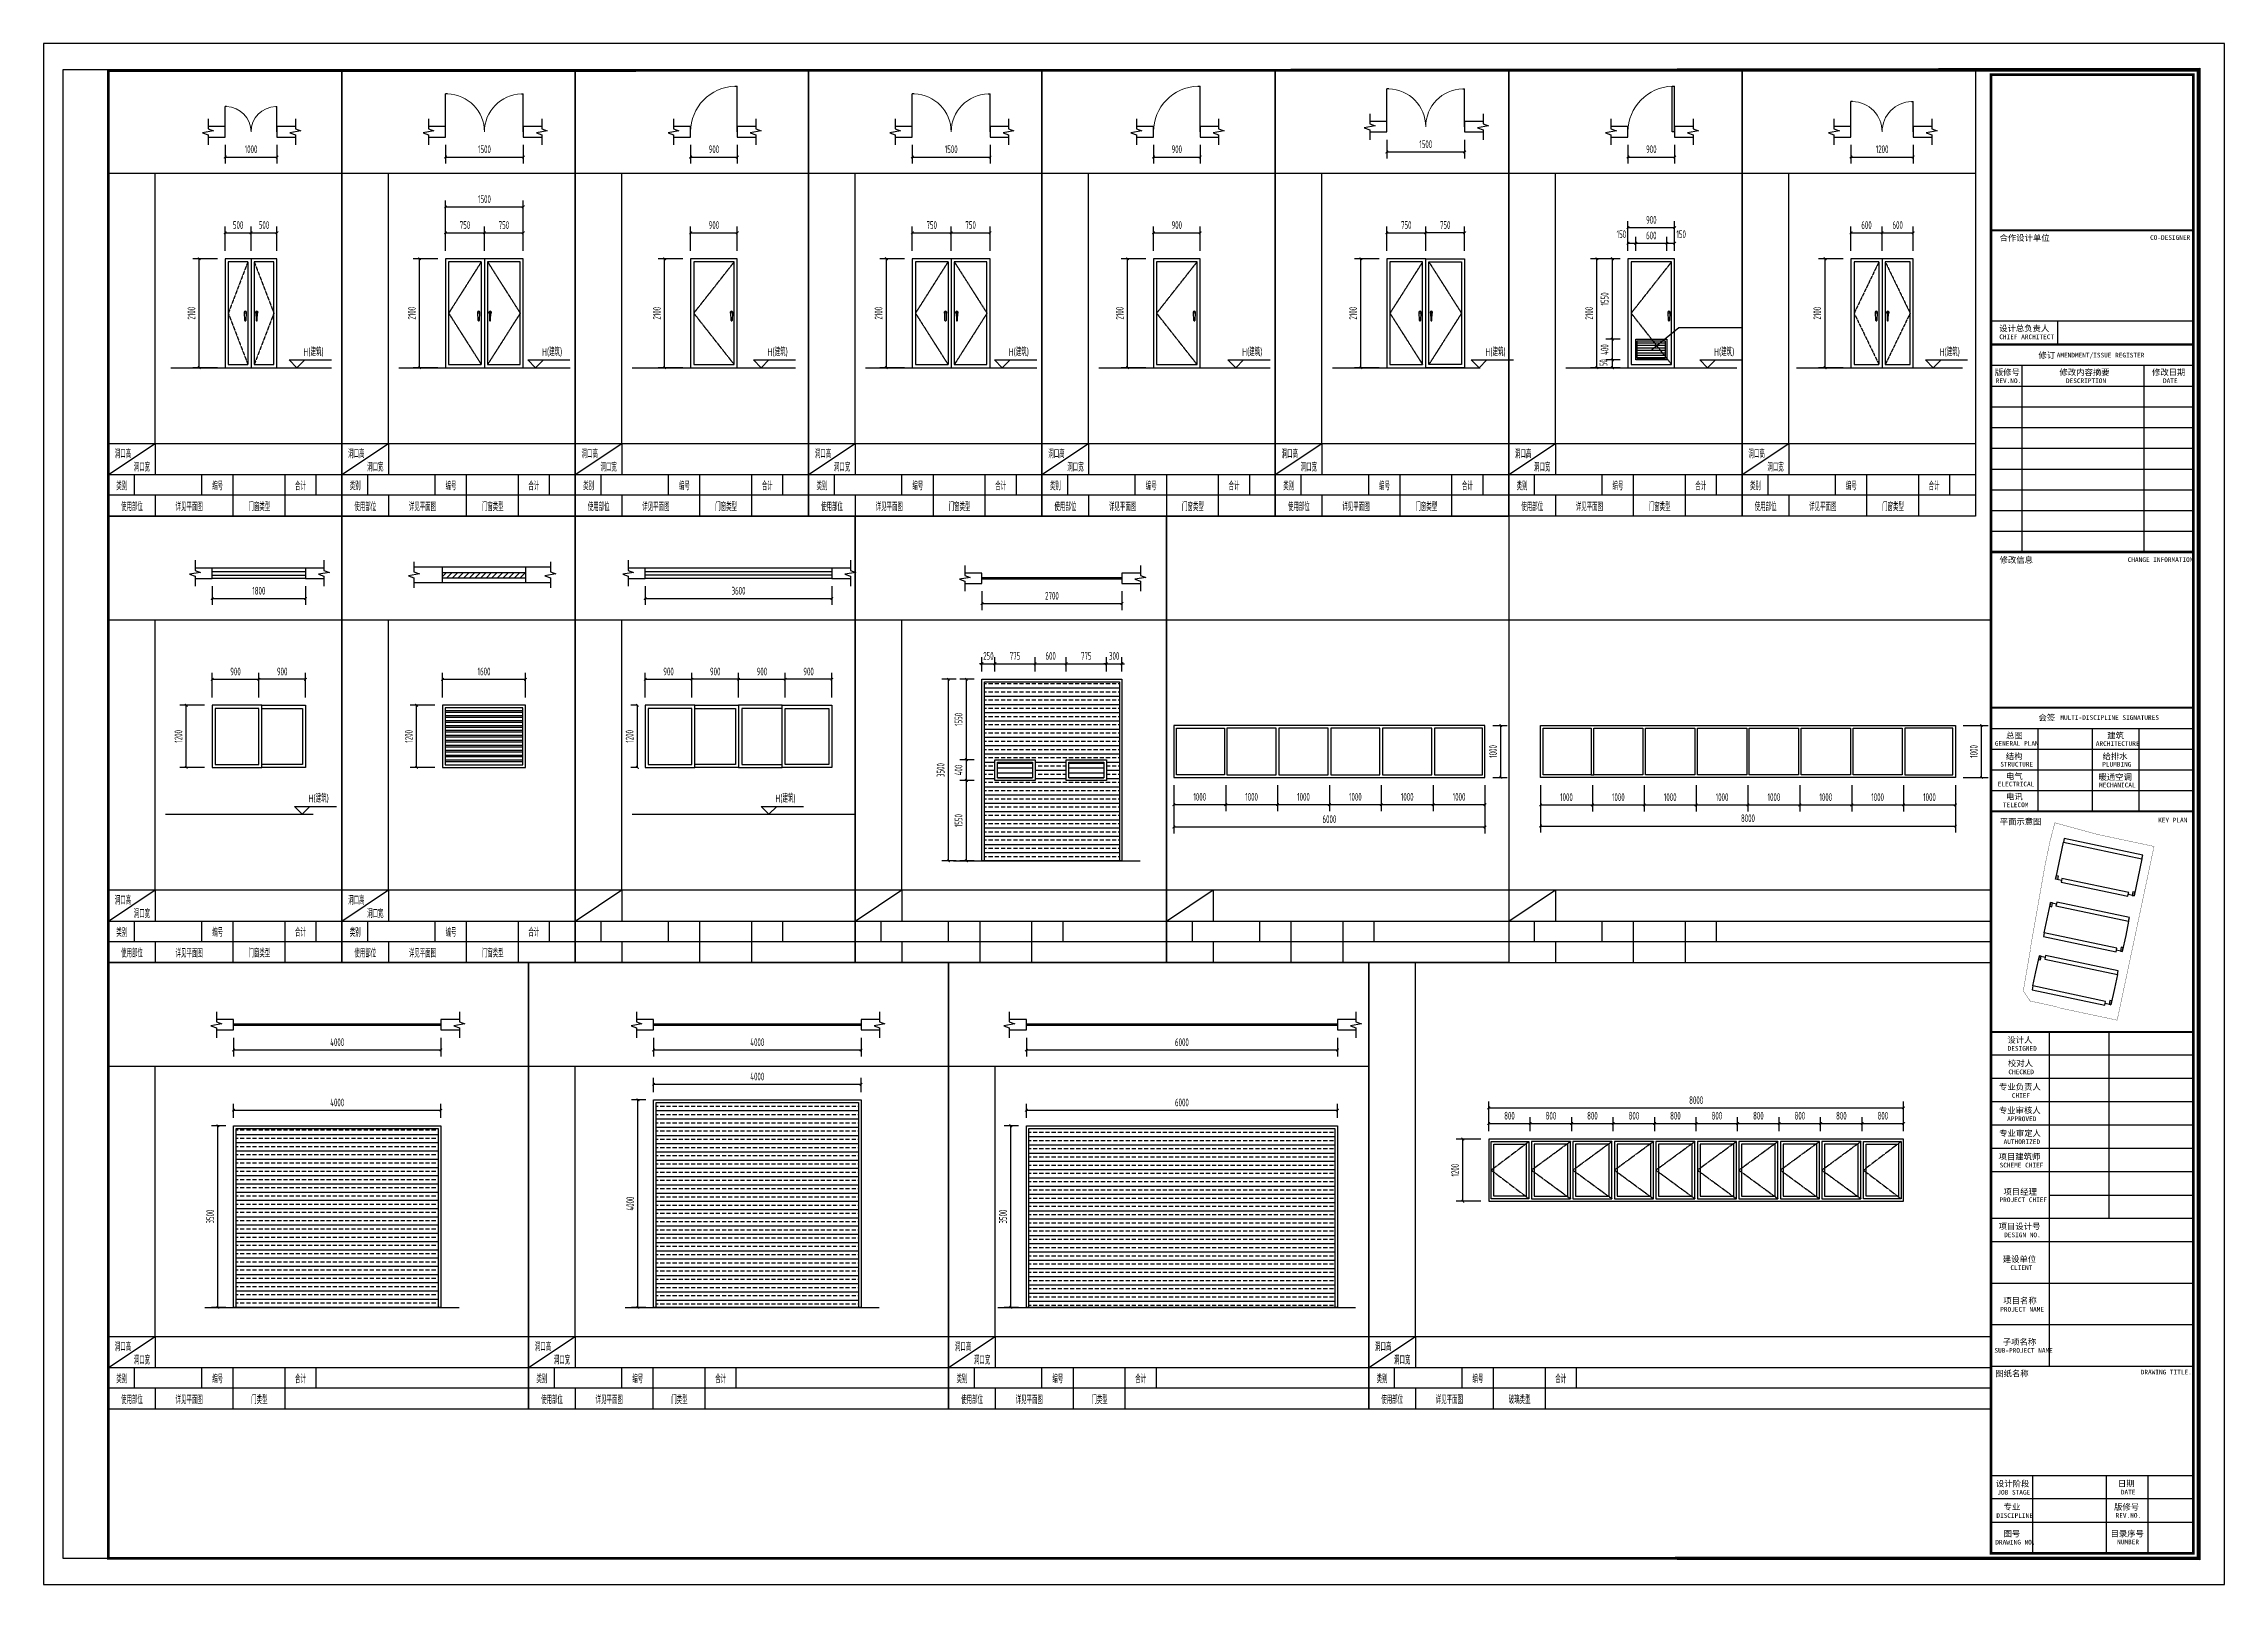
# Model space of a CAD drawing. Header units: millimetres. Extents: x 0 to 84100, y 0 to 29700.
# Drawn here: x 0 to 42050, y 0 to 29700 of the extents above; entities that cross this region are included whole.
import ezdxf
from ezdxf.enums import TextEntityAlignment as Align

# ---------------------------------------------------------------- set-up
doc = ezdxf.new("R2010")
doc.units = ezdxf.units.MM
for name, pattern in [('ACAD_ISO05W100', [33, 24, -3, 0, -3, 0, -3]), ('DASH', [0.35, 0.25, -0.1]), ('DASHED', [19.05, 12.7, -6.35])]:
    doc.linetypes.add(name, pattern=pattern)
for name, color, linetype in [('A-ANNO-DIMS2', 94, 'Continuous'), ('A-ANNO-LEV1', 3, 'Continuous'), ('A-ANNO-PATT', 8, 'Continuous'), ('A-ANNO-SYMB', 3, 'Continuous'), ('A-ANNO-XREF', 7, 'Continuous'), ('A-DETL-LIN2', 7, 'Continuous'), ('A-DOOR', 4, 'Continuous'), ('A-ELEV-HATC', 8, 'Continuous'), ('A-ELEV-LIN2', 7, 'Continuous'), ('A-FLOR-CANO', 7, 'Continuous'), ('A-FLOR-IDEN', 7, 'Continuous'), ('A-FLOR-ROOF', 7, 'Continuous'), ('A-TEXT', 7, 'Continuous'), ('A-WALL', 2, 'Continuous'), ('A-WALL-FULL', 2, 'Continuous'), ('A-WALL-PATT', 252, 'Continuous'), ('A-WIN', 4, 'Continuous'), ('DIM_LEAD', 3, 'Continuous'), ('JZD', 1, 'Continuous'), ('TITLE', 15, 'Continuous'), ('WINDOW', 4, 'Continuous')]:
    doc.layers.add(name, color=color, linetype=linetype)
doc.styles.add('DIM_FONT', font='gbxwxt.shx', dxfattribs={"width": 0.6, "bigfont": 'gbhzfs.shx'})
doc.styles.add('DIM_FONT_T3', font='gbxwxt.shx', dxfattribs={"width": 0.6, "bigfont": 'gbhzfs.shx'})
doc.styles.add('GBstyle', font='gbxwxt.shx', dxfattribs={"width": 0.7, "bigfont": 'gbhzfs.shx'})
doc.styles.add('HZTXT', font='gbxwxt.shx', dxfattribs={"width": 0.8, "bigfont": 'gbhzfs.shx'})
doc.styles.add('TK-FONT', font='gbxwxt.shx', dxfattribs={"width": 0.7, "bigfont": 'gbhzfs.shx'})
doc.styles.add('宋体', font='')
doc.styles.get('宋体').set_extended_font_data('SimSun')
doc.dimstyles.new('DIMN50', dxfattribs={"dimscale": 0.5, "dimtxt": 300, "dimasz": 100, "dimexe": 250, "dimexo": 300, "dimgap": 150, "dimtad": 1, "dimdec": 0, "dimzin": 0, "dimdsep": 46, "dimtxsty": 'DIM_FONT', "dimblk": 'ARCHTICK', "dimcen": 0.09, "dimclrt": 7, "dimazin": 2, "dimtfac": 1, "dimtdec": 0, "dimtix": 1, "dimtmove": 2, "dimatfit": 3, "dimfxl": 1, "dimtolj": 1, "dimtzin": 0, "dimarcsym": 0})
doc.dimstyles.new('DIMN50$TCH&&50', dxfattribs={"dimtxt": 150, "dimasz": 50, "dimexe": 125, "dimexo": 150, "dimgap": 75, "dimtad": 1, "dimdec": 0, "dimzin": 0, "dimdsep": 46, "dimtxsty": 'DIM_FONT_T3', "dimblk": 'ARCHTICK', "dimcen": 0.09, "dimclrt": 7, "dimazin": 2, "dimtfac": 1, "dimtdec": 0, "dimtix": 1, "dimtmove": 2, "dimatfit": 3, "dimfxl": 1, "dimtolj": 1, "dimtzin": 0, "dimarcsym": 0})

msp = doc.modelspace()

# ---------------------------------------------------------------- blocks, each defined once
blk = doc.blocks.new('A$C66261555')
for p, q in [((0, 1760), (4500, 1760)), ((4500, 1360), (0, 1360))]:
    blk.add_line(p, q)
at = {"layer": 'A-DETL-LIN2'}
for p, q in [((0, 7567), (4500, 7567)), ((900, 2360), (900, 7567)), ((0, 1760), (900, 2360)), ((0, 2360), (900, 2360)), ((900, 2360), (900, 1760)), ((900, 2360), (4500, 2360)), ((2400, 1760), (2400, 960)), ((3400, 1760), (3400, 960)), ((4000, 1760), (4000, 1360)), ((900, 1360), (900, 960))]:
    blk.add_line(p, q, dxfattribs=at)
for points in [[(0, 9567), (4500, 9567), (4500, 960), (0, 960), (0, 9567)], [(500, 1360), (500, 1760)], [(1800, 1360), (1800, 1760)]]:
    blk.add_lwpolyline(points, dxfattribs=at)
at = {"layer": 'A-TEXT', "color": 3, "linetype": 'Continuous', "style": 'HZTXT', "width": 0.7}
for s, p in [('洞口高', (280, 2078)), ('洞口宽', (646, 1822)), ('类别', (258, 1460)), ('编号', (2106, 1460)), ('合计', (3703, 1460)), ('使用部位', (453, 1060)), ('门窗类型', (2910, 1060))]:
    blk.add_text(s, height=150, dxfattribs=at).set_placement(p, align=Align.CENTER)
at = {"layer": 'A-TEXT', "linetype": 'Continuous', "style": 'TK-FONT', "width": 0.7}
blk.add_text('详见平面图', height=150, dxfattribs=at).set_placement((1556, 1153), align=Align.MIDDLE)
blk = doc.blocks.new('_ArchTick')
at = {"color": 0, "linetype": 'ByBlock', "const_width": 0.4}
blk.add_lwpolyline([(-0.5, -0.5), (0.5, 0.5)], dxfattribs=at)
blk = doc.blocks.new('*D437')
at = {"layer": 'A-ANNO-DIMS2', "color": 0, "lineweight": -2, "ltscale": 10, "transparency": 16777216}
for p, q in [((7750, 27750), (7750, 27389)), ((7750, 27514), (9250, 27514)), ((9250, 27750), (9250, 27389))]:
    blk.add_line(p, q, dxfattribs=at)
at = {"layer": 'Defpoints', "color": 0, "ltscale": 10, "transparency": 16777216}
for p in [(7750, 27900), (9250, 27900), (9250, 27514)]:
    blk.add_point(p, dxfattribs=at)
at = {"layer": 'A-ANNO-DIMS2', "color": 0, "lineweight": -2, "ltscale": 10, "transparency": 16777216, "xscale": 50, "yscale": 50, "zscale": 50, "rotation": 180}
blk.add_blockref('_ArchTick', (7750, 27514), dxfattribs=at)
at = {"layer": 'A-ANNO-DIMS2', "color": 0, "lineweight": -2, "ltscale": 10, "transparency": 16777216, "xscale": 50, "yscale": 50, "zscale": 50}
blk.add_blockref('_ArchTick', (9250, 27514), dxfattribs=at)
at = {"layer": 'A-ANNO-DIMS2', "color": 7, "ltscale": 10, "transparency": 16777216, "insert": (8500, 27664), "char_height": 150, "attachment_point": 5, "style": 'DIM_FONT'}
blk.add_mtext('\\A1;1500', dxfattribs=at)
blk = doc.blocks.new('*D438')
at = {"layer": 'A-ANNO-DIMS2', "color": 0, "lineweight": -2, "ltscale": 10, "transparency": 16777216}
for p, q in [((7750, 27750), (7750, 27389)), ((7750, 27514), (9250, 27514)), ((9250, 27750), (9250, 27389))]:
    blk.add_line(p, q, dxfattribs=at)
at = {"layer": 'Defpoints', "color": 0, "ltscale": 10, "transparency": 16777216}
for p in [(7750, 27900), (9250, 27900), (9250, 27514)]:
    blk.add_point(p, dxfattribs=at)
at = {"layer": 'A-ANNO-DIMS2', "color": 0, "lineweight": -2, "ltscale": 10, "transparency": 16777216, "xscale": 50, "yscale": 50, "zscale": 50, "rotation": 180}
blk.add_blockref('_ArchTick', (7750, 27514), dxfattribs=at)
at = {"layer": 'A-ANNO-DIMS2', "color": 0, "lineweight": -2, "ltscale": 10, "transparency": 16777216, "xscale": 50, "yscale": 50, "zscale": 50}
blk.add_blockref('_ArchTick', (9250, 27514), dxfattribs=at)
at = {"layer": 'A-ANNO-DIMS2', "color": 7, "ltscale": 10, "transparency": 16777216, "insert": (8500, 27664), "char_height": 150, "attachment_point": 5, "style": 'DIM_FONT'}
blk.add_mtext('\\A1;1500', dxfattribs=at)
blk = doc.blocks.new('*D439')
at = {"layer": 'A-ANNO-DIMS2', "color": 0, "lineweight": -2, "ltscale": 10, "transparency": 16777216}
for p, q in [((7600, 25553), (7125, 25553)), ((7250, 23453), (7250, 25553)), ((7600, 23453), (7125, 23453))]:
    blk.add_line(p, q, dxfattribs=at)
at = {"layer": 'Defpoints', "color": 0, "ltscale": 10, "transparency": 16777216}
for p in [(7250, 25553), (7750, 25553), (7750, 23453)]:
    blk.add_point(p, dxfattribs=at)
at = {"layer": 'A-ANNO-DIMS2', "color": 0, "lineweight": -2, "ltscale": 10, "transparency": 16777216, "xscale": 50, "yscale": 50, "zscale": 50}
for p, rotation in [((7250, 25553), 90), ((7250, 23453), 270)]:
    blk.add_blockref('_ArchTick', p, dxfattribs=dict(at, rotation=rotation))
at = {"layer": 'A-ANNO-DIMS2', "color": 7, "ltscale": 10, "transparency": 16777216, "insert": (7100, 24503), "char_height": 150, "attachment_point": 5, "rotation": 90, "style": 'DIM_FONT'}
blk.add_mtext('\\A1;2100', dxfattribs=at)
blk = doc.blocks.new('A$C0F08300E')
at = {"layer": 'A-ANNO-LEV1'}
for p, q in [((150, 0), (0, 150)), ((0, 150), (814, 150)), ((150, 0), (300, 150))]:
    blk.add_line(p, q, dxfattribs=at)
at = {"layer": 'A-FLOR-IDEN', "style": 'GBstyle', "width": 0.7}
blk.add_attdef('H(建筑)', (273, 226), '', height=150, dxfattribs=at)
blk = doc.blocks.new('$DorLib2D$00000002')
for p, q in [((-0.5, 0), (-0.5, 0.4875)), ((-0.475, 0.4875), (-0.5, 0.4875)), ((0.475, 0.4875), (0.5, 0.4875)), ((0.5, 0), (0.5, 0.4875))]:
    blk.add_line(p, q)
at = {"lineweight": 13}
for centre, start, end in [((-0.4875, 0), 0, 88.53072), ((0.4875, 0), 91.46928, 180)]:
    blk.add_arc(centre, 0.4875, start, end, dxfattribs=at)
blk = doc.blocks.new('*D422')
at = {"layer": 'A-ANNO-DIMS2', "color": 0, "lineweight": -2, "ltscale": 10, "transparency": 16777216}
for p, q in [((7750, 25703), (7750, 26178)), ((8500, 25703), (8500, 26178)), ((7750, 26053), (8500, 26053))]:
    blk.add_line(p, q, dxfattribs=at)
at = {"layer": 'Defpoints', "color": 0, "ltscale": 10, "transparency": 16777216}
for p in [(8500, 26053), (7750, 25553), (8500, 25553)]:
    blk.add_point(p, dxfattribs=at)
at = {"layer": 'A-ANNO-DIMS2', "color": 0, "lineweight": -2, "ltscale": 10, "transparency": 16777216, "xscale": 50, "yscale": 50, "zscale": 50, "rotation": 180}
blk.add_blockref('_ArchTick', (7750, 26053), dxfattribs=at)
at = {"layer": 'A-ANNO-DIMS2', "color": 0, "lineweight": -2, "ltscale": 10, "transparency": 16777216, "xscale": 50, "yscale": 50, "zscale": 50}
blk.add_blockref('_ArchTick', (8500, 26053), dxfattribs=at)
at = {"layer": 'A-ANNO-DIMS2', "color": 7, "ltscale": 10, "transparency": 16777216, "insert": (8125, 26203), "char_height": 150, "attachment_point": 5, "style": 'DIM_FONT'}
blk.add_mtext('\\A1;750', dxfattribs=at)
blk = doc.blocks.new('*D423')
at = {"layer": 'A-ANNO-DIMS2', "color": 0, "lineweight": -2, "ltscale": 10, "transparency": 16777216}
for p, q in [((8500, 25703), (8500, 26178)), ((9250, 25703), (9250, 26178)), ((8500, 26053), (9250, 26053))]:
    blk.add_line(p, q, dxfattribs=at)
at = {"layer": 'Defpoints', "color": 0, "ltscale": 10, "transparency": 16777216}
for p in [(9250, 26053), (8500, 25553), (9250, 25553)]:
    blk.add_point(p, dxfattribs=at)
at = {"layer": 'A-ANNO-DIMS2', "color": 0, "lineweight": -2, "ltscale": 10, "transparency": 16777216, "xscale": 50, "yscale": 50, "zscale": 50, "rotation": 180}
blk.add_blockref('_ArchTick', (8500, 26053), dxfattribs=at)
at = {"layer": 'A-ANNO-DIMS2', "color": 0, "lineweight": -2, "ltscale": 10, "transparency": 16777216, "xscale": 50, "yscale": 50, "zscale": 50}
blk.add_blockref('_ArchTick', (9250, 26053), dxfattribs=at)
at = {"layer": 'A-ANNO-DIMS2', "color": 7, "ltscale": 10, "transparency": 16777216, "insert": (8875, 26203), "char_height": 150, "attachment_point": 5, "style": 'DIM_FONT'}
blk.add_mtext('\\A1;750', dxfattribs=at)
blk = doc.blocks.new('*D424')
at = {"layer": 'A-ANNO-DIMS2', "color": 0, "lineweight": -2, "ltscale": 10, "transparency": 16777216}
for p, q in [((16750, 27750), (16750, 27389)), ((16750, 27514), (18250, 27514)), ((18250, 27750), (18250, 27389))]:
    blk.add_line(p, q, dxfattribs=at)
at = {"layer": 'Defpoints', "color": 0, "ltscale": 10, "transparency": 16777216}
for p in [(16750, 27900), (18250, 27900), (18250, 27514)]:
    blk.add_point(p, dxfattribs=at)
at = {"layer": 'A-ANNO-DIMS2', "color": 0, "lineweight": -2, "ltscale": 10, "transparency": 16777216, "xscale": 50, "yscale": 50, "zscale": 50, "rotation": 180}
blk.add_blockref('_ArchTick', (16750, 27514), dxfattribs=at)
at = {"layer": 'A-ANNO-DIMS2', "color": 0, "lineweight": -2, "ltscale": 10, "transparency": 16777216, "xscale": 50, "yscale": 50, "zscale": 50}
blk.add_blockref('_ArchTick', (18250, 27514), dxfattribs=at)
at = {"layer": 'A-ANNO-DIMS2', "color": 7, "ltscale": 10, "transparency": 16777216, "insert": (17500, 27664), "char_height": 150, "attachment_point": 5, "style": 'DIM_FONT'}
blk.add_mtext('\\A1;1500', dxfattribs=at)
blk = doc.blocks.new('*D425')
at = {"layer": 'A-ANNO-DIMS2', "color": 0, "lineweight": -2, "ltscale": 10, "transparency": 16777216}
for p, q in [((16750, 27750), (16750, 27389)), ((16750, 27514), (18250, 27514)), ((18250, 27750), (18250, 27389))]:
    blk.add_line(p, q, dxfattribs=at)
at = {"layer": 'Defpoints', "color": 0, "ltscale": 10, "transparency": 16777216}
for p in [(16750, 27900), (18250, 27900), (18250, 27514)]:
    blk.add_point(p, dxfattribs=at)
at = {"layer": 'A-ANNO-DIMS2', "color": 0, "lineweight": -2, "ltscale": 10, "transparency": 16777216, "xscale": 50, "yscale": 50, "zscale": 50, "rotation": 180}
blk.add_blockref('_ArchTick', (16750, 27514), dxfattribs=at)
at = {"layer": 'A-ANNO-DIMS2', "color": 0, "lineweight": -2, "ltscale": 10, "transparency": 16777216, "xscale": 50, "yscale": 50, "zscale": 50}
blk.add_blockref('_ArchTick', (18250, 27514), dxfattribs=at)
at = {"layer": 'A-ANNO-DIMS2', "color": 7, "ltscale": 10, "transparency": 16777216, "insert": (17500, 27664), "char_height": 150, "attachment_point": 5, "style": 'DIM_FONT'}
blk.add_mtext('\\A1;1500', dxfattribs=at)
blk = doc.blocks.new('*D426')
at = {"layer": 'A-ANNO-DIMS2', "color": 0, "lineweight": -2, "ltscale": 10, "transparency": 16777216}
for p, q in [((16600, 25553), (16125, 25553)), ((16250, 23453), (16250, 25553)), ((16600, 23453), (16125, 23453))]:
    blk.add_line(p, q, dxfattribs=at)
at = {"layer": 'Defpoints', "color": 0, "ltscale": 10, "transparency": 16777216}
for p in [(16250, 25553), (16750, 25553), (16750, 23453)]:
    blk.add_point(p, dxfattribs=at)
at = {"layer": 'A-ANNO-DIMS2', "color": 0, "lineweight": -2, "ltscale": 10, "transparency": 16777216, "xscale": 50, "yscale": 50, "zscale": 50}
for p, rotation in [((16250, 25553), 90), ((16250, 23453), 270)]:
    blk.add_blockref('_ArchTick', p, dxfattribs=dict(at, rotation=rotation))
at = {"layer": 'A-ANNO-DIMS2', "color": 7, "ltscale": 10, "transparency": 16777216, "insert": (16100, 24503), "char_height": 150, "attachment_point": 5, "rotation": 90, "style": 'DIM_FONT'}
blk.add_mtext('\\A1;2100', dxfattribs=at)
blk = doc.blocks.new('*D427')
at = {"layer": 'A-ANNO-DIMS2', "color": 0, "lineweight": -2, "ltscale": 10, "transparency": 16777216}
for p, q in [((16750, 25703), (16750, 26178)), ((17500, 25703), (17500, 26178)), ((16750, 26053), (17500, 26053))]:
    blk.add_line(p, q, dxfattribs=at)
at = {"layer": 'Defpoints', "color": 0, "ltscale": 10, "transparency": 16777216}
for p in [(17500, 26053), (16750, 25553), (17500, 25553)]:
    blk.add_point(p, dxfattribs=at)
at = {"layer": 'A-ANNO-DIMS2', "color": 0, "lineweight": -2, "ltscale": 10, "transparency": 16777216, "xscale": 50, "yscale": 50, "zscale": 50, "rotation": 180}
blk.add_blockref('_ArchTick', (16750, 26053), dxfattribs=at)
at = {"layer": 'A-ANNO-DIMS2', "color": 0, "lineweight": -2, "ltscale": 10, "transparency": 16777216, "xscale": 50, "yscale": 50, "zscale": 50}
blk.add_blockref('_ArchTick', (17500, 26053), dxfattribs=at)
at = {"layer": 'A-ANNO-DIMS2', "color": 7, "ltscale": 10, "transparency": 16777216, "insert": (17125, 26203), "char_height": 150, "attachment_point": 5, "style": 'DIM_FONT'}
blk.add_mtext('\\A1;750', dxfattribs=at)
blk = doc.blocks.new('*D428')
at = {"layer": 'A-ANNO-DIMS2', "color": 0, "lineweight": -2, "ltscale": 10, "transparency": 16777216}
for p, q in [((17500, 25703), (17500, 26178)), ((18250, 25703), (18250, 26178)), ((17500, 26053), (18250, 26053))]:
    blk.add_line(p, q, dxfattribs=at)
at = {"layer": 'Defpoints', "color": 0, "ltscale": 10, "transparency": 16777216}
for p in [(18250, 26053), (17500, 25553), (18250, 25553)]:
    blk.add_point(p, dxfattribs=at)
at = {"layer": 'A-ANNO-DIMS2', "color": 0, "lineweight": -2, "ltscale": 10, "transparency": 16777216, "xscale": 50, "yscale": 50, "zscale": 50, "rotation": 180}
blk.add_blockref('_ArchTick', (17500, 26053), dxfattribs=at)
at = {"layer": 'A-ANNO-DIMS2', "color": 0, "lineweight": -2, "ltscale": 10, "transparency": 16777216, "xscale": 50, "yscale": 50, "zscale": 50}
blk.add_blockref('_ArchTick', (18250, 26053), dxfattribs=at)
at = {"layer": 'A-ANNO-DIMS2', "color": 7, "ltscale": 10, "transparency": 16777216, "insert": (17875, 26203), "char_height": 150, "attachment_point": 5, "style": 'DIM_FONT'}
blk.add_mtext('\\A1;750', dxfattribs=at)
blk = doc.blocks.new('*D429')
at = {"layer": 'A-ANNO-DIMS2', "color": 0, "lineweight": -2, "ltscale": 10, "transparency": 16777216}
for p, q in [((21400, 27750), (21400, 27389)), ((21400, 27514), (22300, 27514)), ((22300, 27750), (22300, 27389))]:
    blk.add_line(p, q, dxfattribs=at)
at = {"layer": 'Defpoints', "color": 0, "ltscale": 10, "transparency": 16777216}
for p in [(21400, 27900), (22300, 27900), (22300, 27514)]:
    blk.add_point(p, dxfattribs=at)
at = {"layer": 'A-ANNO-DIMS2', "color": 0, "lineweight": -2, "ltscale": 10, "transparency": 16777216, "xscale": 50, "yscale": 50, "zscale": 50, "rotation": 180}
blk.add_blockref('_ArchTick', (21400, 27514), dxfattribs=at)
at = {"layer": 'A-ANNO-DIMS2', "color": 0, "lineweight": -2, "ltscale": 10, "transparency": 16777216, "xscale": 50, "yscale": 50, "zscale": 50}
blk.add_blockref('_ArchTick', (22300, 27514), dxfattribs=at)
at = {"layer": 'A-ANNO-DIMS2', "color": 7, "ltscale": 10, "transparency": 16777216, "insert": (21850, 27664), "char_height": 150, "attachment_point": 5, "style": 'DIM_FONT'}
blk.add_mtext('\\A1;900', dxfattribs=at)
blk = doc.blocks.new('*D430')
at = {"layer": 'A-ANNO-DIMS2', "color": 0, "lineweight": -2, "ltscale": 10, "transparency": 16777216}
for p, q in [((21400, 27750), (21400, 27389)), ((21400, 27514), (22300, 27514)), ((22300, 27750), (22300, 27389))]:
    blk.add_line(p, q, dxfattribs=at)
at = {"layer": 'Defpoints', "color": 0, "ltscale": 10, "transparency": 16777216}
for p in [(21400, 27900), (22300, 27900), (22300, 27514)]:
    blk.add_point(p, dxfattribs=at)
at = {"layer": 'A-ANNO-DIMS2', "color": 0, "lineweight": -2, "ltscale": 10, "transparency": 16777216, "xscale": 50, "yscale": 50, "zscale": 50, "rotation": 180}
blk.add_blockref('_ArchTick', (21400, 27514), dxfattribs=at)
at = {"layer": 'A-ANNO-DIMS2', "color": 0, "lineweight": -2, "ltscale": 10, "transparency": 16777216, "xscale": 50, "yscale": 50, "zscale": 50}
blk.add_blockref('_ArchTick', (22300, 27514), dxfattribs=at)
at = {"layer": 'A-ANNO-DIMS2', "color": 7, "ltscale": 10, "transparency": 16777216, "insert": (21850, 27664), "char_height": 150, "attachment_point": 5, "style": 'DIM_FONT'}
blk.add_mtext('\\A1;900', dxfattribs=at)
blk = doc.blocks.new('*D431')
at = {"layer": 'A-ANNO-DIMS2', "color": 0, "lineweight": -2, "ltscale": 10, "transparency": 16777216}
for p, q in [((21250, 25553), (20775, 25553)), ((20900, 23453), (20900, 25553)), ((21250, 23453), (20775, 23453))]:
    blk.add_line(p, q, dxfattribs=at)
at = {"layer": 'Defpoints', "color": 0, "ltscale": 10, "transparency": 16777216}
for p in [(20900, 25553), (21400, 25553), (21400, 23453)]:
    blk.add_point(p, dxfattribs=at)
at = {"layer": 'A-ANNO-DIMS2', "color": 0, "lineweight": -2, "ltscale": 10, "transparency": 16777216, "xscale": 50, "yscale": 50, "zscale": 50}
for p, rotation in [((20900, 25553), 90), ((20900, 23453), 270)]:
    blk.add_blockref('_ArchTick', p, dxfattribs=dict(at, rotation=rotation))
at = {"layer": 'A-ANNO-DIMS2', "color": 7, "ltscale": 10, "transparency": 16777216, "insert": (20750, 24503), "char_height": 150, "attachment_point": 5, "rotation": 90, "style": 'DIM_FONT'}
blk.add_mtext('\\A1;2100', dxfattribs=at)
blk = doc.blocks.new('*D432')
at = {"layer": 'A-ANNO-DIMS2', "color": 0, "lineweight": -2, "ltscale": 10, "transparency": 16777216}
for p, q in [((21400, 25703), (21400, 26178)), ((22300, 25703), (22300, 26178)), ((21400, 26053), (22300, 26053))]:
    blk.add_line(p, q, dxfattribs=at)
at = {"layer": 'Defpoints', "color": 0, "ltscale": 10, "transparency": 16777216}
for p in [(22300, 26053), (21400, 25553), (22300, 25553)]:
    blk.add_point(p, dxfattribs=at)
at = {"layer": 'A-ANNO-DIMS2', "color": 0, "lineweight": -2, "ltscale": 10, "transparency": 16777216, "xscale": 50, "yscale": 50, "zscale": 50, "rotation": 180}
blk.add_blockref('_ArchTick', (21400, 26053), dxfattribs=at)
at = {"layer": 'A-ANNO-DIMS2', "color": 0, "lineweight": -2, "ltscale": 10, "transparency": 16777216, "xscale": 50, "yscale": 50, "zscale": 50}
blk.add_blockref('_ArchTick', (22300, 26053), dxfattribs=at)
at = {"layer": 'A-ANNO-DIMS2', "color": 7, "ltscale": 10, "transparency": 16777216, "insert": (21850, 26203), "char_height": 150, "attachment_point": 5, "style": 'DIM_FONT'}
blk.add_mtext('\\A1;900', dxfattribs=at)
blk = doc.blocks.new('CG_02')
for p, q in [((0, -7807), (8100, -7807)), ((8100, -8207), (0, -8207))]:
    blk.add_line(p, q)
at = {"layer": 'A-DETL-LIN2'}
for p, q in [((0, -2000), (8100, -2000)), ((900, -7207), (900, -2000)), ((0, -7807), (900, -7207)), ((0, -7207), (900, -7207)), ((900, -7207), (900, -7807)), ((900, -7207), (8100, -7207)), ((2400, -7807), (2400, -8607)), ((3400, -7807), (3400, -8607)), ((4000, -7807), (4000, -8207)), ((900, -8207), (900, -8607))]:
    blk.add_line(p, q, dxfattribs=at)
for points in [[(0, 0), (8100, 0), (8100, -8607), (0, -8607), (0, 0)], [(500, -8207), (500, -7807)], [(1800, -8207), (1800, -7807)]]:
    blk.add_lwpolyline(points, dxfattribs=at)
at = {"layer": 'A-TEXT', "color": 3, "linetype": 'Continuous', "style": 'HZTXT', "width": 0.7}
for s, p in [('洞口高', (280, -7489)), ('类别', (258, -8107)), ('洞口宽', (646, -7744)), ('编号', (2106, -8107)), ('合计', (3703, -8107)), ('使用部位', (453, -8507)), ('门类型', (2910, -8507))]:
    blk.add_text(s, height=150, dxfattribs=at).set_placement(p, align=Align.CENTER)
at = {"layer": 'A-TEXT', "linetype": 'Continuous', "style": 'TK-FONT', "width": 0.7}
blk.add_text('详见平面图', height=150, dxfattribs=at).set_placement((1556, -8414), align=Align.MIDDLE)
blk = doc.blocks.new('*D433')
at = {"layer": 'A-ANNO-DIMS2', "color": 0, "lineweight": -2, "ltscale": 10, "transparency": 16777216}
for p, q in [((3511, 8840), (3236, 8840)), ((3361, 5340), (3361, 8840)), ((3511, 5340), (3236, 5340))]:
    blk.add_line(p, q, dxfattribs=at)
at = {"layer": 'Defpoints', "color": 0, "ltscale": 10, "transparency": 16777216}
for p in [(3361, 8840), (3661, 8840), (3661, 5340)]:
    blk.add_point(p, dxfattribs=at)
at = {"layer": 'A-ANNO-DIMS2', "color": 0, "lineweight": -2, "ltscale": 10, "transparency": 16777216, "xscale": 50, "yscale": 50, "zscale": 50}
for p, rotation in [((3361, 8840), 90), ((3361, 5340), 270)]:
    blk.add_blockref('_ArchTick', p, dxfattribs=dict(at, rotation=rotation))
at = {"layer": 'A-ANNO-DIMS2', "color": 7, "ltscale": 10, "transparency": 16777216, "insert": (3211, 7090), "char_height": 150, "attachment_point": 5, "rotation": 90, "style": 'DIM_FONT'}
blk.add_mtext('\\A1;3500', dxfattribs=at)
blk = doc.blocks.new('*D434')
at = {"layer": 'A-ANNO-DIMS2', "color": 0, "lineweight": -2, "ltscale": 10, "transparency": 16777216}
for p, q in [((3661, 10537), (3661, 10176)), ((7661, 10537), (7661, 10176)), ((3661, 10301), (7661, 10301))]:
    blk.add_line(p, q, dxfattribs=at)
at = {"layer": 'Defpoints', "color": 0, "ltscale": 10, "transparency": 16777216}
for p in [(3661, 10687), (7661, 10687), (7661, 10301)]:
    blk.add_point(p, dxfattribs=at)
at = {"layer": 'A-ANNO-DIMS2', "color": 0, "lineweight": -2, "ltscale": 10, "transparency": 16777216, "xscale": 50, "yscale": 50, "zscale": 50, "rotation": 180}
blk.add_blockref('_ArchTick', (3661, 10301), dxfattribs=at)
at = {"layer": 'A-ANNO-DIMS2', "color": 0, "lineweight": -2, "ltscale": 10, "transparency": 16777216, "xscale": 50, "yscale": 50, "zscale": 50}
blk.add_blockref('_ArchTick', (7661, 10301), dxfattribs=at)
at = {"layer": 'A-ANNO-DIMS2', "color": 7, "ltscale": 10, "transparency": 16777216, "insert": (5661, 10451), "char_height": 150, "attachment_point": 5, "style": 'DIM_FONT'}
blk.add_mtext('\\A1;4000', dxfattribs=at)
blk = doc.blocks.new('*D435')
at = {"layer": 'A-ANNO-DIMS2', "color": 0, "lineweight": -2, "ltscale": 10, "transparency": 16777216}
for p, q in [((3661, 10537), (3661, 10176)), ((7661, 10537), (7661, 10176)), ((3661, 10301), (7661, 10301))]:
    blk.add_line(p, q, dxfattribs=at)
at = {"layer": 'Defpoints', "color": 0, "ltscale": 10, "transparency": 16777216}
for p in [(3661, 10687), (7661, 10687), (7661, 10301)]:
    blk.add_point(p, dxfattribs=at)
at = {"layer": 'A-ANNO-DIMS2', "color": 0, "lineweight": -2, "ltscale": 10, "transparency": 16777216, "xscale": 50, "yscale": 50, "zscale": 50, "rotation": 180}
blk.add_blockref('_ArchTick', (3661, 10301), dxfattribs=at)
at = {"layer": 'A-ANNO-DIMS2', "color": 0, "lineweight": -2, "ltscale": 10, "transparency": 16777216, "xscale": 50, "yscale": 50, "zscale": 50}
blk.add_blockref('_ArchTick', (7661, 10301), dxfattribs=at)
at = {"layer": 'A-ANNO-DIMS2', "color": 7, "ltscale": 10, "transparency": 16777216, "insert": (5661, 10451), "char_height": 150, "attachment_point": 5, "style": 'DIM_FONT'}
blk.add_mtext('\\A1;4000', dxfattribs=at)
blk = doc.blocks.new('*D436')
at = {"layer": 'A-ANNO-DIMS2', "color": 0, "lineweight": -2, "ltscale": 10, "transparency": 16777216}
for p, q in [((3661, 8990), (3661, 9265)), ((7661, 8990), (7661, 9265)), ((3661, 9140), (7661, 9140))]:
    blk.add_line(p, q, dxfattribs=at)
at = {"layer": 'Defpoints', "color": 0, "ltscale": 10, "transparency": 16777216}
for p in [(3661, 8840), (7661, 9140), (7661, 8840)]:
    blk.add_point(p, dxfattribs=at)
at = {"layer": 'A-ANNO-DIMS2', "color": 0, "lineweight": -2, "ltscale": 10, "transparency": 16777216, "xscale": 50, "yscale": 50, "zscale": 50, "rotation": 180}
blk.add_blockref('_ArchTick', (3661, 9140), dxfattribs=at)
at = {"layer": 'A-ANNO-DIMS2', "color": 0, "lineweight": -2, "ltscale": 10, "transparency": 16777216, "xscale": 50, "yscale": 50, "zscale": 50}
blk.add_blockref('_ArchTick', (7661, 9140), dxfattribs=at)
at = {"layer": 'A-ANNO-DIMS2', "color": 7, "ltscale": 10, "transparency": 16777216, "insert": (5661, 9290), "char_height": 150, "attachment_point": 5, "style": 'DIM_FONT'}
blk.add_mtext('\\A1;4000', dxfattribs=at)
blk = doc.blocks.new('$DorLib2D$00000001')
for p in [(0.45, 0.975), (0.5, 0)]:
    blk.add_line(p, (0.5, 0.975))
at = {"lineweight": 13}
blk.add_arc((0.475, 0), 0.975, 91.4693, 180, dxfattribs=at)
blk = doc.blocks.new('*D299')
at = {"layer": 'A-ANNO-DIMS2', "color": 0, "lineweight": -2, "ltscale": 10, "transparency": 16777216}
for p, q in [((30550, 27750), (30550, 27389)), ((30550, 27514), (31450, 27514)), ((31450, 27750), (31450, 27389))]:
    blk.add_line(p, q, dxfattribs=at)
at = {"layer": 'Defpoints', "color": 0, "ltscale": 10, "transparency": 16777216}
for p in [(30550, 27900), (31450, 27900), (31450, 27514)]:
    blk.add_point(p, dxfattribs=at)
at = {"layer": 'A-ANNO-DIMS2', "color": 0, "lineweight": -2, "ltscale": 10, "transparency": 16777216, "xscale": 50, "yscale": 50, "zscale": 50, "rotation": 180}
blk.add_blockref('_ArchTick', (30550, 27514), dxfattribs=at)
at = {"layer": 'A-ANNO-DIMS2', "color": 0, "lineweight": -2, "ltscale": 10, "transparency": 16777216, "xscale": 50, "yscale": 50, "zscale": 50}
blk.add_blockref('_ArchTick', (31450, 27514), dxfattribs=at)
at = {"layer": 'A-ANNO-DIMS2', "color": 7, "ltscale": 10, "transparency": 16777216, "insert": (31000, 27664), "char_height": 150, "attachment_point": 5, "style": 'DIM_FONT'}
blk.add_mtext('\\A1;900', dxfattribs=at)
blk = doc.blocks.new('*D300')
at = {"layer": 'A-ANNO-DIMS2', "color": 0, "lineweight": -2, "ltscale": 10, "transparency": 16777216}
for p, q in [((30550, 27750), (30550, 27389)), ((30550, 27514), (31450, 27514)), ((31450, 27750), (31450, 27389))]:
    blk.add_line(p, q, dxfattribs=at)
at = {"layer": 'Defpoints', "color": 0, "ltscale": 10, "transparency": 16777216}
for p in [(30550, 27900), (31450, 27900), (31450, 27514)]:
    blk.add_point(p, dxfattribs=at)
at = {"layer": 'A-ANNO-DIMS2', "color": 0, "lineweight": -2, "ltscale": 10, "transparency": 16777216, "xscale": 50, "yscale": 50, "zscale": 50, "rotation": 180}
blk.add_blockref('_ArchTick', (30550, 27514), dxfattribs=at)
at = {"layer": 'A-ANNO-DIMS2', "color": 0, "lineweight": -2, "ltscale": 10, "transparency": 16777216, "xscale": 50, "yscale": 50, "zscale": 50}
blk.add_blockref('_ArchTick', (31450, 27514), dxfattribs=at)
at = {"layer": 'A-ANNO-DIMS2', "color": 7, "ltscale": 10, "transparency": 16777216, "insert": (31000, 27664), "char_height": 150, "attachment_point": 5, "style": 'DIM_FONT'}
blk.add_mtext('\\A1;900', dxfattribs=at)
blk = doc.blocks.new('$TCHSYS$DOOR2D')
for p, q in [((0.45, 0.975), (0.5, 0.975)), ((0.45, 0), (0.45, 0.975)), ((0.5, 0), (0.5, 0.975)), ((0.5, 0), (0.45, 0))]:
    blk.add_line(p, q)
at = {"lineweight": 13}
blk.add_arc((0.475, 0), 0.975, 91.4693, 180, dxfattribs=at)
blk = doc.blocks.new('*D301')
at = {"layer": 'A-ANNO-DIMS2', "color": 0, "lineweight": -2, "ltscale": 10, "transparency": 16777216}
for p, q in [((30550, 25703), (30550, 26278)), ((30550, 26153), (31450, 26153)), ((31450, 25703), (31450, 26278))]:
    blk.add_line(p, q, dxfattribs=at)
at = {"layer": 'Defpoints', "color": 0, "ltscale": 10, "transparency": 16777216}
for p in [(31450, 26153), (30550, 25553), (31450, 25553)]:
    blk.add_point(p, dxfattribs=at)
at = {"layer": 'A-ANNO-DIMS2', "color": 0, "lineweight": -2, "ltscale": 10, "transparency": 16777216, "xscale": 50, "yscale": 50, "zscale": 50, "rotation": 180}
blk.add_blockref('_ArchTick', (30550, 26153), dxfattribs=at)
at = {"layer": 'A-ANNO-DIMS2', "color": 0, "lineweight": -2, "ltscale": 10, "transparency": 16777216, "xscale": 50, "yscale": 50, "zscale": 50}
blk.add_blockref('_ArchTick', (31450, 26153), dxfattribs=at)
at = {"layer": 'A-ANNO-DIMS2', "color": 7, "ltscale": 10, "transparency": 16777216, "insert": (31000, 26303), "char_height": 150, "attachment_point": 5, "style": 'DIM_FONT'}
blk.add_mtext('\\A1;900', dxfattribs=at)
blk = doc.blocks.new('*D302')
at = {"layer": 'A-ANNO-DIMS2', "color": 0, "lineweight": -2, "ltscale": 10, "transparency": 16777216}
for p, q in [((30550, 25703), (30550, 25978)), ((30550, 25853), (30700, 25853)), ((30700, 25703), (30700, 25978))]:
    blk.add_line(p, q, dxfattribs=at)
at = {"layer": 'Defpoints', "color": 0, "ltscale": 10, "transparency": 16777216}
for p in [(30700, 25853), (30550, 25553), (30700, 25553)]:
    blk.add_point(p, dxfattribs=at)
at = {"layer": 'A-ANNO-DIMS2', "color": 0, "lineweight": -2, "ltscale": 10, "transparency": 16777216, "xscale": 50, "yscale": 50, "zscale": 50, "rotation": 180}
blk.add_blockref('_ArchTick', (30550, 25853), dxfattribs=at)
at = {"layer": 'A-ANNO-DIMS2', "color": 0, "lineweight": -2, "ltscale": 10, "transparency": 16777216, "xscale": 50, "yscale": 50, "zscale": 50}
blk.add_blockref('_ArchTick', (30700, 25853), dxfattribs=at)
at = {"layer": 'A-ANNO-DIMS2', "color": 7, "ltscale": 10, "transparency": 16777216, "insert": (30423, 26026), "char_height": 150, "attachment_point": 5, "style": 'DIM_FONT'}
blk.add_mtext('\\A1;150', dxfattribs=at)
blk = doc.blocks.new('*D303')
at = {"layer": 'A-ANNO-DIMS2', "color": 0, "lineweight": -2, "ltscale": 10, "transparency": 16777216}
for p, q in [((30700, 25703), (30700, 25978)), ((30700, 25853), (31300, 25853)), ((31300, 25703), (31300, 25978))]:
    blk.add_line(p, q, dxfattribs=at)
at = {"layer": 'Defpoints', "color": 0, "ltscale": 10, "transparency": 16777216}
for p in [(31300, 25853), (30700, 25553), (31300, 25553)]:
    blk.add_point(p, dxfattribs=at)
at = {"layer": 'A-ANNO-DIMS2', "color": 0, "lineweight": -2, "ltscale": 10, "transparency": 16777216, "xscale": 50, "yscale": 50, "zscale": 50, "rotation": 180}
blk.add_blockref('_ArchTick', (30700, 25853), dxfattribs=at)
at = {"layer": 'A-ANNO-DIMS2', "color": 0, "lineweight": -2, "ltscale": 10, "transparency": 16777216, "xscale": 50, "yscale": 50, "zscale": 50}
blk.add_blockref('_ArchTick', (31300, 25853), dxfattribs=at)
at = {"layer": 'A-ANNO-DIMS2', "color": 7, "ltscale": 10, "transparency": 16777216, "insert": (31000, 26003), "char_height": 150, "attachment_point": 5, "style": 'DIM_FONT'}
blk.add_mtext('\\A1;600', dxfattribs=at)
blk = doc.blocks.new('*D304')
at = {"layer": 'A-ANNO-DIMS2', "color": 0, "lineweight": -2, "ltscale": 10, "transparency": 16777216}
for p, q in [((31300, 25703), (31300, 25978)), ((31300, 25853), (31450, 25853)), ((31450, 25703), (31450, 25978))]:
    blk.add_line(p, q, dxfattribs=at)
at = {"layer": 'Defpoints', "color": 0, "ltscale": 10, "transparency": 16777216}
for p in [(31450, 25853), (31300, 25553), (31450, 25553)]:
    blk.add_point(p, dxfattribs=at)
at = {"layer": 'A-ANNO-DIMS2', "color": 0, "lineweight": -2, "ltscale": 10, "transparency": 16777216, "xscale": 50, "yscale": 50, "zscale": 50, "rotation": 180}
blk.add_blockref('_ArchTick', (31300, 25853), dxfattribs=at)
at = {"layer": 'A-ANNO-DIMS2', "color": 0, "lineweight": -2, "ltscale": 10, "transparency": 16777216, "xscale": 50, "yscale": 50, "zscale": 50}
blk.add_blockref('_ArchTick', (31450, 25853), dxfattribs=at)
at = {"layer": 'A-ANNO-DIMS2', "color": 7, "ltscale": 10, "transparency": 16777216, "insert": (31576, 26026), "char_height": 150, "attachment_point": 5, "style": 'DIM_FONT'}
blk.add_mtext('\\A1;150', dxfattribs=at)
blk = doc.blocks.new('*D305')
at = {"layer": 'A-ANNO-DIMS2', "color": 0, "lineweight": -2, "ltscale": 10, "transparency": 16777216}
for p, q in [((30400, 25553), (29825, 25553)), ((29950, 23453), (29950, 25553)), ((30400, 23453), (29825, 23453))]:
    blk.add_line(p, q, dxfattribs=at)
at = {"layer": 'Defpoints', "color": 0, "ltscale": 10, "transparency": 16777216}
for p in [(29950, 25553), (30550, 25553), (30550, 23453)]:
    blk.add_point(p, dxfattribs=at)
at = {"layer": 'A-ANNO-DIMS2', "color": 0, "lineweight": -2, "ltscale": 10, "transparency": 16777216, "xscale": 50, "yscale": 50, "zscale": 50}
for p, rotation in [((29950, 25553), 90), ((29950, 23453), 270)]:
    blk.add_blockref('_ArchTick', p, dxfattribs=dict(at, rotation=rotation))
at = {"layer": 'A-ANNO-DIMS2', "color": 7, "ltscale": 10, "transparency": 16777216, "insert": (29800, 24503), "char_height": 150, "attachment_point": 5, "rotation": 90, "style": 'DIM_FONT'}
blk.add_mtext('\\A1;2100', dxfattribs=at)
blk = doc.blocks.new('*D306')
at = {"layer": 'A-ANNO-DIMS2', "color": 0, "lineweight": -2, "ltscale": 10, "transparency": 16777216}
for p, q in [((30400, 23603), (30125, 23603)), ((30250, 23453), (30250, 23603)), ((30400, 23453), (30125, 23453))]:
    blk.add_line(p, q, dxfattribs=at)
at = {"layer": 'Defpoints', "color": 0, "ltscale": 10, "transparency": 16777216}
for p in [(30250, 23603), (30550, 23603), (30550, 23453)]:
    blk.add_point(p, dxfattribs=at)
at = {"layer": 'A-ANNO-DIMS2', "color": 0, "lineweight": -2, "ltscale": 10, "transparency": 16777216, "xscale": 50, "yscale": 50, "zscale": 50}
for p, rotation in [((30250, 23603), 90), ((30250, 23453), 270)]:
    blk.add_blockref('_ArchTick', p, dxfattribs=dict(at, rotation=rotation))
at = {"layer": 'A-ANNO-DIMS2', "color": 7, "ltscale": 10, "transparency": 16777216, "insert": (30077, 23524), "char_height": 150, "attachment_point": 5, "rotation": 90, "style": 'DIM_FONT'}
blk.add_mtext('\\A1;150', dxfattribs=at)
blk = doc.blocks.new('*D307')
at = {"layer": 'A-ANNO-DIMS2', "color": 0, "lineweight": -2, "ltscale": 10, "transparency": 16777216}
for p, q in [((30400, 24003), (30125, 24003)), ((30250, 23603), (30250, 24003)), ((30400, 23603), (30125, 23603))]:
    blk.add_line(p, q, dxfattribs=at)
at = {"layer": 'Defpoints', "color": 0, "ltscale": 10, "transparency": 16777216}
for p in [(30250, 24003), (30550, 24003), (30550, 23603)]:
    blk.add_point(p, dxfattribs=at)
at = {"layer": 'A-ANNO-DIMS2', "color": 0, "lineweight": -2, "ltscale": 10, "transparency": 16777216, "xscale": 50, "yscale": 50, "zscale": 50}
for p, rotation in [((30250, 24003), 90), ((30250, 23603), 270)]:
    blk.add_blockref('_ArchTick', p, dxfattribs=dict(at, rotation=rotation))
at = {"layer": 'A-ANNO-DIMS2', "color": 7, "ltscale": 10, "transparency": 16777216, "insert": (30100, 23803), "char_height": 150, "attachment_point": 5, "rotation": 90, "style": 'DIM_FONT'}
blk.add_mtext('\\A1;400', dxfattribs=at)
blk = doc.blocks.new('*D308')
at = {"layer": 'A-ANNO-DIMS2', "color": 0, "lineweight": -2, "ltscale": 10, "transparency": 16777216}
for p, q in [((30400, 25553), (30125, 25553)), ((30250, 24003), (30250, 25553)), ((30400, 24003), (30125, 24003))]:
    blk.add_line(p, q, dxfattribs=at)
at = {"layer": 'Defpoints', "color": 0, "ltscale": 10, "transparency": 16777216}
for p in [(30250, 25553), (30550, 25553), (30550, 24003)]:
    blk.add_point(p, dxfattribs=at)
at = {"layer": 'A-ANNO-DIMS2', "color": 0, "lineweight": -2, "ltscale": 10, "transparency": 16777216, "xscale": 50, "yscale": 50, "zscale": 50}
for p, rotation in [((30250, 25553), 90), ((30250, 24003), 270)]:
    blk.add_blockref('_ArchTick', p, dxfattribs=dict(at, rotation=rotation))
at = {"layer": 'A-ANNO-DIMS2', "color": 7, "ltscale": 10, "transparency": 16777216, "insert": (30100, 24778), "char_height": 150, "attachment_point": 5, "rotation": 90, "style": 'DIM_FONT'}
blk.add_mtext('\\A1;1550', dxfattribs=at)
blk = doc.blocks.new('LCE_8009')
at = {"layer": 'A-ELEV-HATC'}
for points in [[(725, -100), (100, -100), (100, -1100), (725, -1100)], [(875, -100), (1525, -100), (1525, -1100), (875, -1100)], [(1675, -100), (2325, -100), (2325, -1100), (1675, -1100)], [(2475, -100), (3125, -100), (3125, -1100), (2475, -1100)], [(3275, -100), (3925, -100), (3925, -1100), (3275, -1100)], [(4075, -100), (4725, -100), (4725, -1100), (4075, -1100)], [(4875, -100), (5525, -100), (5525, -1100), (4875, -1100)], [(5675, -100), (6325, -100), (6325, -1100), (5675, -1100)], [(6475, -100), (7125, -100), (7125, -1100), (6475, -1100)], [(7900, -100), (7275, -100), (7275, -1100), (7900, -1100)]]:
    blk.add_lwpolyline(points, close=True, dxfattribs=at)
at = {"layer": 'A-WIN'}
for points in [[(0, 0), (8000, 0), (8000, -1200), (0, -1200)], [(775, -50), (50, -50), (50, -1150), (775, -1150)], [(825, -50), (1575, -50), (1575, -1150), (825, -1150)], [(1625, -50), (2375, -50), (2375, -1150), (1625, -1150)], [(2425, -50), (3175, -50), (3175, -1150), (2425, -1150)], [(3225, -50), (3975, -50), (3975, -1150), (3225, -1150)], [(4025, -50), (4775, -50), (4775, -1150), (4025, -1150)], [(4825, -50), (5575, -50), (5575, -1150), (4825, -1150)], [(5625, -50), (6375, -50), (6375, -1150), (5625, -1150)], [(6425, -50), (7175, -50), (7175, -1150), (6425, -1150)], [(7950, -50), (7225, -50), (7225, -1150), (7950, -1150)]]:
    blk.add_lwpolyline(points, close=True, dxfattribs=at)
at = {"layer": 'A-WIN', "linetype": 'DASH'}
for points in [[(50, -50), (775, -600), (50, -1150)], [(825, -50), (1575, -600), (825, -1150)], [(1625, -50), (2375, -600), (1625, -1150)], [(2425, -50), (3175, -600), (2425, -1150)], [(3225, -50), (3975, -600), (3225, -1150)], [(4025, -50), (4775, -600), (4025, -1150)], [(4825, -50), (5575, -600), (4825, -1150)], [(5625, -50), (6375, -600), (5625, -1150)], [(6425, -50), (7175, -600), (6425, -1150)], [(7225, -50), (7950, -600), (7225, -1150)]]:
    blk.add_lwpolyline(points, dxfattribs=at)
blk = doc.blocks.new('CG_04')
for p, q in [((0, -7807), (12000, -7808)), ((12000, -8208), (0, -8207))]:
    blk.add_line(p, q)
at = {"layer": 'A-DETL-LIN2'}
for p, q in [((900, -7207), (900, 0)), ((0, -7807), (900, -7207)), ((0, -7207), (900, -7207)), ((900, -7207), (900, -7807)), ((900, -7207), (12000, -7208)), ((2400, -7807), (2400, -8607)), ((3400, -7807), (3400, -8607)), ((4000, -7807), (4000, -8207)), ((900, -8207), (900, -8607))]:
    blk.add_line(p, q, dxfattribs=at)
for points in [[(0, 0), (12000, -1), (12000, -8608), (0, -8608), (0, 0)], [(500, -8207), (500, -7807)], [(1800, -8207), (1800, -7807)]]:
    blk.add_lwpolyline(points, dxfattribs=at)
at = {"layer": 'A-TEXT', "color": 3, "linetype": 'Continuous', "style": 'HZTXT', "width": 0.7}
for s, p in [('洞口高', (280, -7489)), ('类别', (258, -8107)), ('洞口宽', (646, -7744)), ('编号', (2106, -8107)), ('合计', (3703, -8107)), ('使用部位', (453, -8507)), ('玻璃类型', (2910, -8507))]:
    blk.add_text(s, height=150, dxfattribs=at).set_placement(p, align=Align.CENTER)
at = {"layer": 'A-TEXT', "linetype": 'Continuous', "style": 'TK-FONT', "width": 0.7}
blk.add_text('详见平面图', height=150, dxfattribs=at).set_placement((1556, -8414), align=Align.MIDDLE)
blk = doc.blocks.new('*D240')
at = {"layer": 'A-ANNO-DIMS2', "color": 0, "lineweight": -2, "ltscale": 10, "transparency": 16777216}
for p, q in [((27715, 8584), (27240, 8584)), ((27365, 7384), (27365, 8584)), ((27715, 7384), (27240, 7384))]:
    blk.add_line(p, q, dxfattribs=at)
at = {"layer": 'Defpoints', "color": 0, "ltscale": 10, "transparency": 16777216}
for p in [(27365, 8584), (27865, 8584), (27865, 7384)]:
    blk.add_point(p, dxfattribs=at)
at = {"layer": 'A-ANNO-DIMS2', "color": 0, "lineweight": -2, "ltscale": 10, "transparency": 16777216, "xscale": 50, "yscale": 50, "zscale": 50}
for p, rotation in [((27365, 8584), 90), ((27365, 7384), 270)]:
    blk.add_blockref('_ArchTick', p, dxfattribs=dict(at, rotation=rotation))
at = {"layer": 'A-ANNO-DIMS2', "color": 7, "ltscale": 10, "transparency": 16777216, "insert": (27215, 7984), "char_height": 150, "attachment_point": 5, "rotation": 90, "style": 'DIM_FONT'}
blk.add_mtext('\\A1;1200', dxfattribs=at)
blk = doc.blocks.new('*D241')
at = {"layer": 'A-ANNO-DIMS2', "color": 0, "lineweight": -2, "ltscale": 10, "transparency": 16777216}
for p, q in [((27865, 8734), (27865, 9009)), ((27865, 8884), (28665, 8884)), ((28665, 8734), (28665, 9009))]:
    blk.add_line(p, q, dxfattribs=at)
at = {"layer": 'Defpoints', "color": 0, "ltscale": 10, "transparency": 16777216}
for p in [(28665, 8884), (27865, 8584), (28665, 8584)]:
    blk.add_point(p, dxfattribs=at)
at = {"layer": 'A-ANNO-DIMS2', "color": 0, "lineweight": -2, "ltscale": 10, "transparency": 16777216, "xscale": 50, "yscale": 50, "zscale": 50, "rotation": 180}
blk.add_blockref('_ArchTick', (27865, 8884), dxfattribs=at)
at = {"layer": 'A-ANNO-DIMS2', "color": 0, "lineweight": -2, "ltscale": 10, "transparency": 16777216, "xscale": 50, "yscale": 50, "zscale": 50}
blk.add_blockref('_ArchTick', (28665, 8884), dxfattribs=at)
at = {"layer": 'A-ANNO-DIMS2', "color": 7, "ltscale": 10, "transparency": 16777216, "insert": (28265, 9034), "char_height": 150, "attachment_point": 5, "style": 'DIM_FONT'}
blk.add_mtext('\\A1;800', dxfattribs=at)
blk = doc.blocks.new('*D242')
at = {"layer": 'A-ANNO-DIMS2', "color": 0, "lineweight": -2, "ltscale": 10, "transparency": 16777216}
for p, q in [((27865, 8734), (27865, 9309)), ((35865, 8734), (35865, 9309)), ((27865, 9184), (35865, 9184))]:
    blk.add_line(p, q, dxfattribs=at)
at = {"layer": 'Defpoints', "color": 0, "ltscale": 10, "transparency": 16777216}
for p in [(35865, 9184), (27865, 8584), (35865, 8584)]:
    blk.add_point(p, dxfattribs=at)
at = {"layer": 'A-ANNO-DIMS2', "color": 0, "lineweight": -2, "ltscale": 10, "transparency": 16777216, "xscale": 50, "yscale": 50, "zscale": 50, "rotation": 180}
blk.add_blockref('_ArchTick', (27865, 9184), dxfattribs=at)
at = {"layer": 'A-ANNO-DIMS2', "color": 0, "lineweight": -2, "ltscale": 10, "transparency": 16777216, "xscale": 50, "yscale": 50, "zscale": 50}
blk.add_blockref('_ArchTick', (35865, 9184), dxfattribs=at)
at = {"layer": 'A-ANNO-DIMS2', "color": 7, "ltscale": 10, "transparency": 16777216, "insert": (31865, 9334), "char_height": 150, "attachment_point": 5, "style": 'DIM_FONT'}
blk.add_mtext('\\A1;8000', dxfattribs=at)
blk = doc.blocks.new('*D243')
at = {"layer": 'A-ANNO-DIMS2', "color": 0, "lineweight": -2, "ltscale": 10, "transparency": 16777216}
for p, q in [((7750, 25703), (7750, 26678)), ((7750, 26553), (9250, 26553)), ((9250, 25703), (9250, 26678))]:
    blk.add_line(p, q, dxfattribs=at)
at = {"layer": 'Defpoints', "color": 0, "ltscale": 10, "transparency": 16777216}
for p in [(9250, 26553), (7750, 25553), (9250, 25553)]:
    blk.add_point(p, dxfattribs=at)
at = {"layer": 'A-ANNO-DIMS2', "color": 0, "lineweight": -2, "ltscale": 10, "transparency": 16777216, "xscale": 50, "yscale": 50, "zscale": 50, "rotation": 180}
blk.add_blockref('_ArchTick', (7750, 26553), dxfattribs=at)
at = {"layer": 'A-ANNO-DIMS2', "color": 0, "lineweight": -2, "ltscale": 10, "transparency": 16777216, "xscale": 50, "yscale": 50, "zscale": 50}
blk.add_blockref('_ArchTick', (9250, 26553), dxfattribs=at)
at = {"layer": 'A-ANNO-DIMS2', "color": 7, "ltscale": 10, "transparency": 16777216, "insert": (8500, 26703), "char_height": 150, "attachment_point": 5, "style": 'DIM_FONT'}
blk.add_mtext('\\A1;1500', dxfattribs=at)
blk = doc.blocks.new('*D288')
at = {"layer": 'A-ANNO-DIMS2', "color": 0, "lineweight": -2, "ltscale": 10, "transparency": 16777216}
for p, q in [((28665, 8734), (28665, 9009)), ((28665, 8884), (29465, 8884)), ((29465, 8734), (29465, 9009))]:
    blk.add_line(p, q, dxfattribs=at)
at = {"layer": 'Defpoints', "color": 0, "ltscale": 10, "transparency": 16777216}
for p in [(29465, 8884), (28665, 8584), (29465, 8584)]:
    blk.add_point(p, dxfattribs=at)
at = {"layer": 'A-ANNO-DIMS2', "color": 0, "lineweight": -2, "ltscale": 10, "transparency": 16777216, "xscale": 50, "yscale": 50, "zscale": 50, "rotation": 180}
blk.add_blockref('_ArchTick', (28665, 8884), dxfattribs=at)
at = {"layer": 'A-ANNO-DIMS2', "color": 0, "lineweight": -2, "ltscale": 10, "transparency": 16777216, "xscale": 50, "yscale": 50, "zscale": 50}
blk.add_blockref('_ArchTick', (29465, 8884), dxfattribs=at)
at = {"layer": 'A-ANNO-DIMS2', "color": 7, "ltscale": 10, "transparency": 16777216, "insert": (29065, 9034), "char_height": 150, "attachment_point": 5, "style": 'DIM_FONT'}
blk.add_mtext('\\A1;800', dxfattribs=at)
blk = doc.blocks.new('*D289')
at = {"layer": 'A-ANNO-DIMS2', "color": 0, "lineweight": -2, "ltscale": 10, "transparency": 16777216}
for p, q in [((29465, 8734), (29465, 9009)), ((29465, 8884), (30265, 8884)), ((30265, 8734), (30265, 9009))]:
    blk.add_line(p, q, dxfattribs=at)
at = {"layer": 'Defpoints', "color": 0, "ltscale": 10, "transparency": 16777216}
for p in [(30265, 8884), (29465, 8584), (30265, 8584)]:
    blk.add_point(p, dxfattribs=at)
at = {"layer": 'A-ANNO-DIMS2', "color": 0, "lineweight": -2, "ltscale": 10, "transparency": 16777216, "xscale": 50, "yscale": 50, "zscale": 50, "rotation": 180}
blk.add_blockref('_ArchTick', (29465, 8884), dxfattribs=at)
at = {"layer": 'A-ANNO-DIMS2', "color": 0, "lineweight": -2, "ltscale": 10, "transparency": 16777216, "xscale": 50, "yscale": 50, "zscale": 50}
blk.add_blockref('_ArchTick', (30265, 8884), dxfattribs=at)
at = {"layer": 'A-ANNO-DIMS2', "color": 7, "ltscale": 10, "transparency": 16777216, "insert": (29865, 9034), "char_height": 150, "attachment_point": 5, "style": 'DIM_FONT'}
blk.add_mtext('\\A1;800', dxfattribs=at)
blk = doc.blocks.new('*D290')
at = {"layer": 'A-ANNO-DIMS2', "color": 0, "lineweight": -2, "ltscale": 10, "transparency": 16777216}
for p, q in [((30265, 8734), (30265, 9009)), ((30265, 8884), (31065, 8884)), ((31065, 8734), (31065, 9009))]:
    blk.add_line(p, q, dxfattribs=at)
at = {"layer": 'Defpoints', "color": 0, "ltscale": 10, "transparency": 16777216}
for p in [(31065, 8884), (30265, 8584), (31065, 8584)]:
    blk.add_point(p, dxfattribs=at)
at = {"layer": 'A-ANNO-DIMS2', "color": 0, "lineweight": -2, "ltscale": 10, "transparency": 16777216, "xscale": 50, "yscale": 50, "zscale": 50, "rotation": 180}
blk.add_blockref('_ArchTick', (30265, 8884), dxfattribs=at)
at = {"layer": 'A-ANNO-DIMS2', "color": 0, "lineweight": -2, "ltscale": 10, "transparency": 16777216, "xscale": 50, "yscale": 50, "zscale": 50}
blk.add_blockref('_ArchTick', (31065, 8884), dxfattribs=at)
at = {"layer": 'A-ANNO-DIMS2', "color": 7, "ltscale": 10, "transparency": 16777216, "insert": (30665, 9034), "char_height": 150, "attachment_point": 5, "style": 'DIM_FONT'}
blk.add_mtext('\\A1;800', dxfattribs=at)
blk = doc.blocks.new('*D291')
at = {"layer": 'A-ANNO-DIMS2', "color": 0, "lineweight": -2, "ltscale": 10, "transparency": 16777216}
for p, q in [((31065, 8734), (31065, 9009)), ((31065, 8884), (31865, 8884)), ((31865, 8734), (31865, 9009))]:
    blk.add_line(p, q, dxfattribs=at)
at = {"layer": 'Defpoints', "color": 0, "ltscale": 10, "transparency": 16777216}
for p in [(31865, 8884), (31065, 8584), (31865, 8584)]:
    blk.add_point(p, dxfattribs=at)
at = {"layer": 'A-ANNO-DIMS2', "color": 0, "lineweight": -2, "ltscale": 10, "transparency": 16777216, "xscale": 50, "yscale": 50, "zscale": 50, "rotation": 180}
blk.add_blockref('_ArchTick', (31065, 8884), dxfattribs=at)
at = {"layer": 'A-ANNO-DIMS2', "color": 0, "lineweight": -2, "ltscale": 10, "transparency": 16777216, "xscale": 50, "yscale": 50, "zscale": 50}
blk.add_blockref('_ArchTick', (31865, 8884), dxfattribs=at)
at = {"layer": 'A-ANNO-DIMS2', "color": 7, "ltscale": 10, "transparency": 16777216, "insert": (31465, 9034), "char_height": 150, "attachment_point": 5, "style": 'DIM_FONT'}
blk.add_mtext('\\A1;800', dxfattribs=at)
blk = doc.blocks.new('*D292')
at = {"layer": 'A-ANNO-DIMS2', "color": 0, "lineweight": -2, "ltscale": 10, "transparency": 16777216}
for p, q in [((31865, 8734), (31865, 9009)), ((31865, 8884), (32665, 8884)), ((32665, 8734), (32665, 9009))]:
    blk.add_line(p, q, dxfattribs=at)
at = {"layer": 'Defpoints', "color": 0, "ltscale": 10, "transparency": 16777216}
for p in [(32665, 8884), (31865, 8584), (32665, 8584)]:
    blk.add_point(p, dxfattribs=at)
at = {"layer": 'A-ANNO-DIMS2', "color": 0, "lineweight": -2, "ltscale": 10, "transparency": 16777216, "xscale": 50, "yscale": 50, "zscale": 50, "rotation": 180}
blk.add_blockref('_ArchTick', (31865, 8884), dxfattribs=at)
at = {"layer": 'A-ANNO-DIMS2', "color": 0, "lineweight": -2, "ltscale": 10, "transparency": 16777216, "xscale": 50, "yscale": 50, "zscale": 50}
blk.add_blockref('_ArchTick', (32665, 8884), dxfattribs=at)
at = {"layer": 'A-ANNO-DIMS2', "color": 7, "ltscale": 10, "transparency": 16777216, "insert": (32265, 9034), "char_height": 150, "attachment_point": 5, "style": 'DIM_FONT'}
blk.add_mtext('\\A1;800', dxfattribs=at)
blk = doc.blocks.new('*D293')
at = {"layer": 'A-ANNO-DIMS2', "color": 0, "lineweight": -2, "ltscale": 10, "transparency": 16777216}
for p, q in [((32665, 8734), (32665, 9009)), ((32665, 8884), (33465, 8884)), ((33465, 8734), (33465, 9009))]:
    blk.add_line(p, q, dxfattribs=at)
at = {"layer": 'Defpoints', "color": 0, "ltscale": 10, "transparency": 16777216}
for p in [(33465, 8884), (32665, 8584), (33465, 8584)]:
    blk.add_point(p, dxfattribs=at)
at = {"layer": 'A-ANNO-DIMS2', "color": 0, "lineweight": -2, "ltscale": 10, "transparency": 16777216, "xscale": 50, "yscale": 50, "zscale": 50, "rotation": 180}
blk.add_blockref('_ArchTick', (32665, 8884), dxfattribs=at)
at = {"layer": 'A-ANNO-DIMS2', "color": 0, "lineweight": -2, "ltscale": 10, "transparency": 16777216, "xscale": 50, "yscale": 50, "zscale": 50}
blk.add_blockref('_ArchTick', (33465, 8884), dxfattribs=at)
at = {"layer": 'A-ANNO-DIMS2', "color": 7, "ltscale": 10, "transparency": 16777216, "insert": (33065, 9034), "char_height": 150, "attachment_point": 5, "style": 'DIM_FONT'}
blk.add_mtext('\\A1;800', dxfattribs=at)
blk = doc.blocks.new('*D294')
at = {"layer": 'A-ANNO-DIMS2', "color": 0, "lineweight": -2, "ltscale": 10, "transparency": 16777216}
for p, q in [((33465, 8734), (33465, 9009)), ((33465, 8884), (34265, 8884)), ((34265, 8734), (34265, 9009))]:
    blk.add_line(p, q, dxfattribs=at)
at = {"layer": 'Defpoints', "color": 0, "ltscale": 10, "transparency": 16777216}
for p in [(34265, 8884), (33465, 8584), (34265, 8584)]:
    blk.add_point(p, dxfattribs=at)
at = {"layer": 'A-ANNO-DIMS2', "color": 0, "lineweight": -2, "ltscale": 10, "transparency": 16777216, "xscale": 50, "yscale": 50, "zscale": 50, "rotation": 180}
blk.add_blockref('_ArchTick', (33465, 8884), dxfattribs=at)
at = {"layer": 'A-ANNO-DIMS2', "color": 0, "lineweight": -2, "ltscale": 10, "transparency": 16777216, "xscale": 50, "yscale": 50, "zscale": 50}
blk.add_blockref('_ArchTick', (34265, 8884), dxfattribs=at)
at = {"layer": 'A-ANNO-DIMS2', "color": 7, "ltscale": 10, "transparency": 16777216, "insert": (33865, 9034), "char_height": 150, "attachment_point": 5, "style": 'DIM_FONT'}
blk.add_mtext('\\A1;800', dxfattribs=at)
blk = doc.blocks.new('*D295')
at = {"layer": 'A-ANNO-DIMS2', "color": 0, "lineweight": -2, "ltscale": 10, "transparency": 16777216}
for p, q in [((34265, 8734), (34265, 9009)), ((34265, 8884), (35065, 8884)), ((35065, 8734), (35065, 9009))]:
    blk.add_line(p, q, dxfattribs=at)
at = {"layer": 'Defpoints', "color": 0, "ltscale": 10, "transparency": 16777216}
for p in [(35065, 8884), (34265, 8584), (35065, 8584)]:
    blk.add_point(p, dxfattribs=at)
at = {"layer": 'A-ANNO-DIMS2', "color": 0, "lineweight": -2, "ltscale": 10, "transparency": 16777216, "xscale": 50, "yscale": 50, "zscale": 50, "rotation": 180}
blk.add_blockref('_ArchTick', (34265, 8884), dxfattribs=at)
at = {"layer": 'A-ANNO-DIMS2', "color": 0, "lineweight": -2, "ltscale": 10, "transparency": 16777216, "xscale": 50, "yscale": 50, "zscale": 50}
blk.add_blockref('_ArchTick', (35065, 8884), dxfattribs=at)
at = {"layer": 'A-ANNO-DIMS2', "color": 7, "ltscale": 10, "transparency": 16777216, "insert": (34665, 9034), "char_height": 150, "attachment_point": 5, "style": 'DIM_FONT'}
blk.add_mtext('\\A1;800', dxfattribs=at)
blk = doc.blocks.new('*D296')
at = {"layer": 'A-ANNO-DIMS2', "color": 0, "lineweight": -2, "ltscale": 10, "transparency": 16777216}
for p, q in [((35065, 8734), (35065, 9009)), ((35065, 8884), (35865, 8884)), ((35865, 8734), (35865, 9009))]:
    blk.add_line(p, q, dxfattribs=at)
at = {"layer": 'Defpoints', "color": 0, "ltscale": 10, "transparency": 16777216}
for p in [(35865, 8884), (35065, 8584), (35865, 8584)]:
    blk.add_point(p, dxfattribs=at)
at = {"layer": 'A-ANNO-DIMS2', "color": 0, "lineweight": -2, "ltscale": 10, "transparency": 16777216, "xscale": 50, "yscale": 50, "zscale": 50, "rotation": 180}
blk.add_blockref('_ArchTick', (35065, 8884), dxfattribs=at)
at = {"layer": 'A-ANNO-DIMS2', "color": 0, "lineweight": -2, "ltscale": 10, "transparency": 16777216, "xscale": 50, "yscale": 50, "zscale": 50}
blk.add_blockref('_ArchTick', (35865, 8884), dxfattribs=at)
at = {"layer": 'A-ANNO-DIMS2', "color": 7, "ltscale": 10, "transparency": 16777216, "insert": (35465, 9034), "char_height": 150, "attachment_point": 5, "style": 'DIM_FONT'}
blk.add_mtext('\\A1;800', dxfattribs=at)
blk = doc.blocks.new('*D297')
at = {"layer": 'A-ANNO-DIMS2', "color": 0, "lineweight": -2, "ltscale": 10, "transparency": 16777216}
for p, q in [((18093, 19143), (18093, 18782)), ((20793, 19143), (20793, 18782)), ((18093, 18907), (20793, 18907))]:
    blk.add_line(p, q, dxfattribs=at)
at = {"layer": 'Defpoints', "color": 0, "ltscale": 10, "transparency": 16777216}
for p in [(18093, 19293), (20793, 19293), (20793, 18907)]:
    blk.add_point(p, dxfattribs=at)
at = {"layer": 'A-ANNO-DIMS2', "color": 0, "lineweight": -2, "ltscale": 10, "transparency": 16777216, "xscale": 50, "yscale": 50, "zscale": 50, "rotation": 180}
blk.add_blockref('_ArchTick', (18093, 18907), dxfattribs=at)
at = {"layer": 'A-ANNO-DIMS2', "color": 0, "lineweight": -2, "ltscale": 10, "transparency": 16777216, "xscale": 50, "yscale": 50, "zscale": 50}
blk.add_blockref('_ArchTick', (20793, 18907), dxfattribs=at)
at = {"layer": 'A-ANNO-DIMS2', "color": 7, "ltscale": 10, "transparency": 16777216, "insert": (19443, 19057), "char_height": 150, "attachment_point": 5, "style": 'DIM_FONT'}
blk.add_mtext('\\A1;2700', dxfattribs=at)
blk = doc.blocks.new('*D298')
at = {"layer": 'A-ANNO-DIMS2', "color": 0, "lineweight": -2, "ltscale": 10, "transparency": 16777216}
for p, q in [((18093, 19143), (18093, 18782)), ((20793, 19143), (20793, 18782)), ((18093, 18907), (20793, 18907))]:
    blk.add_line(p, q, dxfattribs=at)
at = {"layer": 'Defpoints', "color": 0, "ltscale": 10, "transparency": 16777216}
for p in [(18093, 19293), (20793, 19293), (20793, 18907)]:
    blk.add_point(p, dxfattribs=at)
at = {"layer": 'A-ANNO-DIMS2', "color": 0, "lineweight": -2, "ltscale": 10, "transparency": 16777216, "xscale": 50, "yscale": 50, "zscale": 50, "rotation": 180}
blk.add_blockref('_ArchTick', (18093, 18907), dxfattribs=at)
at = {"layer": 'A-ANNO-DIMS2', "color": 0, "lineweight": -2, "ltscale": 10, "transparency": 16777216, "xscale": 50, "yscale": 50, "zscale": 50}
blk.add_blockref('_ArchTick', (20793, 18907), dxfattribs=at)
at = {"layer": 'A-ANNO-DIMS2', "color": 7, "ltscale": 10, "transparency": 16777216, "insert": (19443, 19057), "char_height": 150, "attachment_point": 5, "style": 'DIM_FONT'}
blk.add_mtext('\\A1;2700', dxfattribs=at)
blk = doc.blocks.new('*D353')
at = {"layer": 'A-ANNO-DIMS2', "color": 0, "lineweight": -2, "ltscale": 10, "transparency": 16777216}
for p, q in [((3500, 27750), (3500, 27389)), ((3500, 27514), (4500, 27514)), ((4500, 27750), (4500, 27389))]:
    blk.add_line(p, q, dxfattribs=at)
at = {"layer": 'Defpoints', "color": 0, "ltscale": 10, "transparency": 16777216}
for p in [(3500, 27900), (4500, 27900), (4500, 27514)]:
    blk.add_point(p, dxfattribs=at)
at = {"layer": 'A-ANNO-DIMS2', "color": 0, "lineweight": -2, "ltscale": 10, "transparency": 16777216, "xscale": 50, "yscale": 50, "zscale": 50, "rotation": 180}
blk.add_blockref('_ArchTick', (3500, 27514), dxfattribs=at)
at = {"layer": 'A-ANNO-DIMS2', "color": 0, "lineweight": -2, "ltscale": 10, "transparency": 16777216, "xscale": 50, "yscale": 50, "zscale": 50}
blk.add_blockref('_ArchTick', (4500, 27514), dxfattribs=at)
at = {"layer": 'A-ANNO-DIMS2', "color": 7, "ltscale": 10, "transparency": 16777216, "insert": (4000, 27664), "char_height": 150, "attachment_point": 5, "style": 'DIM_FONT'}
blk.add_mtext('\\A1;1000', dxfattribs=at)
blk = doc.blocks.new('*D354')
at = {"layer": 'A-ANNO-DIMS2', "color": 0, "lineweight": -2, "ltscale": 10, "transparency": 16777216}
for p, q in [((3500, 27750), (3500, 27389)), ((3500, 27514), (4500, 27514)), ((4500, 27750), (4500, 27389))]:
    blk.add_line(p, q, dxfattribs=at)
at = {"layer": 'Defpoints', "color": 0, "ltscale": 10, "transparency": 16777216}
for p in [(3500, 27900), (4500, 27900), (4500, 27514)]:
    blk.add_point(p, dxfattribs=at)
at = {"layer": 'A-ANNO-DIMS2', "color": 0, "lineweight": -2, "ltscale": 10, "transparency": 16777216, "xscale": 50, "yscale": 50, "zscale": 50, "rotation": 180}
blk.add_blockref('_ArchTick', (3500, 27514), dxfattribs=at)
at = {"layer": 'A-ANNO-DIMS2', "color": 0, "lineweight": -2, "ltscale": 10, "transparency": 16777216, "xscale": 50, "yscale": 50, "zscale": 50}
blk.add_blockref('_ArchTick', (4500, 27514), dxfattribs=at)
at = {"layer": 'A-ANNO-DIMS2', "color": 7, "ltscale": 10, "transparency": 16777216, "insert": (4000, 27664), "char_height": 150, "attachment_point": 5, "style": 'DIM_FONT'}
blk.add_mtext('\\A1;1000', dxfattribs=at)
blk = doc.blocks.new('*D355')
at = {"layer": 'A-ANNO-DIMS2', "color": 0, "lineweight": -2, "ltscale": 10, "transparency": 16777216}
for p, q in [((3350, 25553), (2875, 25553)), ((3000, 23453), (3000, 25553)), ((3350, 23453), (2875, 23453))]:
    blk.add_line(p, q, dxfattribs=at)
at = {"layer": 'Defpoints', "color": 0, "ltscale": 10, "transparency": 16777216}
for p in [(3000, 25553), (3500, 25553), (3500, 23453)]:
    blk.add_point(p, dxfattribs=at)
at = {"layer": 'A-ANNO-DIMS2', "color": 0, "lineweight": -2, "ltscale": 10, "transparency": 16777216, "xscale": 50, "yscale": 50, "zscale": 50}
for p, rotation in [((3000, 25553), 90), ((3000, 23453), 270)]:
    blk.add_blockref('_ArchTick', p, dxfattribs=dict(at, rotation=rotation))
at = {"layer": 'A-ANNO-DIMS2', "color": 7, "ltscale": 10, "transparency": 16777216, "insert": (2850, 24503), "char_height": 150, "attachment_point": 5, "rotation": 90, "style": 'DIM_FONT'}
blk.add_mtext('\\A1;2100', dxfattribs=at)
blk = doc.blocks.new('*D356')
at = {"layer": 'A-ANNO-DIMS2', "color": 0, "lineweight": -2, "ltscale": 10, "transparency": 16777216}
for p, q in [((3500, 25703), (3500, 26178)), ((4000, 25703), (4000, 26178)), ((3500, 26053), (4000, 26053))]:
    blk.add_line(p, q, dxfattribs=at)
at = {"layer": 'Defpoints', "color": 0, "ltscale": 10, "transparency": 16777216}
for p in [(4000, 26053), (3500, 25553), (4000, 25553)]:
    blk.add_point(p, dxfattribs=at)
at = {"layer": 'A-ANNO-DIMS2', "color": 0, "lineweight": -2, "ltscale": 10, "transparency": 16777216, "xscale": 50, "yscale": 50, "zscale": 50, "rotation": 180}
blk.add_blockref('_ArchTick', (3500, 26053), dxfattribs=at)
at = {"layer": 'A-ANNO-DIMS2', "color": 0, "lineweight": -2, "ltscale": 10, "transparency": 16777216, "xscale": 50, "yscale": 50, "zscale": 50}
blk.add_blockref('_ArchTick', (4000, 26053), dxfattribs=at)
at = {"layer": 'A-ANNO-DIMS2', "color": 7, "ltscale": 10, "transparency": 16777216, "insert": (3750, 26203), "char_height": 150, "attachment_point": 5, "style": 'DIM_FONT'}
blk.add_mtext('\\A1;500', dxfattribs=at)
blk = doc.blocks.new('*D357')
at = {"layer": 'A-ANNO-DIMS2', "color": 0, "lineweight": -2, "ltscale": 10, "transparency": 16777216}
for p, q in [((4000, 25703), (4000, 26178)), ((4500, 25703), (4500, 26178)), ((4000, 26053), (4500, 26053))]:
    blk.add_line(p, q, dxfattribs=at)
at = {"layer": 'Defpoints', "color": 0, "ltscale": 10, "transparency": 16777216}
for p in [(4500, 26053), (4000, 25553), (4500, 25553)]:
    blk.add_point(p, dxfattribs=at)
at = {"layer": 'A-ANNO-DIMS2', "color": 0, "lineweight": -2, "ltscale": 10, "transparency": 16777216, "xscale": 50, "yscale": 50, "zscale": 50, "rotation": 180}
blk.add_blockref('_ArchTick', (4000, 26053), dxfattribs=at)
at = {"layer": 'A-ANNO-DIMS2', "color": 0, "lineweight": -2, "ltscale": 10, "transparency": 16777216, "xscale": 50, "yscale": 50, "zscale": 50}
blk.add_blockref('_ArchTick', (4500, 26053), dxfattribs=at)
at = {"layer": 'A-ANNO-DIMS2', "color": 7, "ltscale": 10, "transparency": 16777216, "insert": (4250, 26203), "char_height": 150, "attachment_point": 5, "style": 'DIM_FONT'}
blk.add_mtext('\\A1;500', dxfattribs=at)
blk = doc.blocks.new('*D358')
at = {"layer": 'A-ANNO-DIMS2', "color": 0, "lineweight": -2, "ltscale": 10, "transparency": 16777216}
for p, q in [((12475, 27750), (12475, 27389)), ((12475, 27514), (13375, 27514)), ((13375, 27750), (13375, 27389))]:
    blk.add_line(p, q, dxfattribs=at)
at = {"layer": 'Defpoints', "color": 0, "ltscale": 10, "transparency": 16777216}
for p in [(12475, 27900), (13375, 27900), (13375, 27514)]:
    blk.add_point(p, dxfattribs=at)
at = {"layer": 'A-ANNO-DIMS2', "color": 0, "lineweight": -2, "ltscale": 10, "transparency": 16777216, "xscale": 50, "yscale": 50, "zscale": 50, "rotation": 180}
blk.add_blockref('_ArchTick', (12475, 27514), dxfattribs=at)
at = {"layer": 'A-ANNO-DIMS2', "color": 0, "lineweight": -2, "ltscale": 10, "transparency": 16777216, "xscale": 50, "yscale": 50, "zscale": 50}
blk.add_blockref('_ArchTick', (13375, 27514), dxfattribs=at)
at = {"layer": 'A-ANNO-DIMS2', "color": 7, "ltscale": 10, "transparency": 16777216, "insert": (12925, 27664), "char_height": 150, "attachment_point": 5, "style": 'DIM_FONT'}
blk.add_mtext('\\A1;900', dxfattribs=at)
blk = doc.blocks.new('*D359')
at = {"layer": 'A-ANNO-DIMS2', "color": 0, "lineweight": -2, "ltscale": 10, "transparency": 16777216}
for p, q in [((12475, 27750), (12475, 27389)), ((12475, 27514), (13375, 27514)), ((13375, 27750), (13375, 27389))]:
    blk.add_line(p, q, dxfattribs=at)
at = {"layer": 'Defpoints', "color": 0, "ltscale": 10, "transparency": 16777216}
for p in [(12475, 27900), (13375, 27900), (13375, 27514)]:
    blk.add_point(p, dxfattribs=at)
at = {"layer": 'A-ANNO-DIMS2', "color": 0, "lineweight": -2, "ltscale": 10, "transparency": 16777216, "xscale": 50, "yscale": 50, "zscale": 50, "rotation": 180}
blk.add_blockref('_ArchTick', (12475, 27514), dxfattribs=at)
at = {"layer": 'A-ANNO-DIMS2', "color": 0, "lineweight": -2, "ltscale": 10, "transparency": 16777216, "xscale": 50, "yscale": 50, "zscale": 50}
blk.add_blockref('_ArchTick', (13375, 27514), dxfattribs=at)
at = {"layer": 'A-ANNO-DIMS2', "color": 7, "ltscale": 10, "transparency": 16777216, "insert": (12925, 27664), "char_height": 150, "attachment_point": 5, "style": 'DIM_FONT'}
blk.add_mtext('\\A1;900', dxfattribs=at)
blk = doc.blocks.new('*D360')
at = {"layer": 'A-ANNO-DIMS2', "color": 0, "lineweight": -2, "ltscale": 10, "transparency": 16777216}
for p, q in [((12325, 25553), (11850, 25553)), ((11975, 23453), (11975, 25553)), ((12325, 23453), (11850, 23453))]:
    blk.add_line(p, q, dxfattribs=at)
at = {"layer": 'Defpoints', "color": 0, "ltscale": 10, "transparency": 16777216}
for p in [(11975, 25553), (12475, 25553), (12475, 23453)]:
    blk.add_point(p, dxfattribs=at)
at = {"layer": 'A-ANNO-DIMS2', "color": 0, "lineweight": -2, "ltscale": 10, "transparency": 16777216, "xscale": 50, "yscale": 50, "zscale": 50}
for p, rotation in [((11975, 25553), 90), ((11975, 23453), 270)]:
    blk.add_blockref('_ArchTick', p, dxfattribs=dict(at, rotation=rotation))
at = {"layer": 'A-ANNO-DIMS2', "color": 7, "ltscale": 10, "transparency": 16777216, "insert": (11825, 24503), "char_height": 150, "attachment_point": 5, "rotation": 90, "style": 'DIM_FONT'}
blk.add_mtext('\\A1;2100', dxfattribs=at)
blk = doc.blocks.new('*D361')
at = {"layer": 'A-ANNO-DIMS2', "color": 0, "lineweight": -2, "ltscale": 10, "transparency": 16777216}
for p, q in [((12475, 25703), (12475, 26178)), ((13375, 25703), (13375, 26178)), ((12475, 26053), (13375, 26053))]:
    blk.add_line(p, q, dxfattribs=at)
at = {"layer": 'Defpoints', "color": 0, "ltscale": 10, "transparency": 16777216}
for p in [(13375, 26053), (12475, 25553), (13375, 25553)]:
    blk.add_point(p, dxfattribs=at)
at = {"layer": 'A-ANNO-DIMS2', "color": 0, "lineweight": -2, "ltscale": 10, "transparency": 16777216, "xscale": 50, "yscale": 50, "zscale": 50, "rotation": 180}
blk.add_blockref('_ArchTick', (12475, 26053), dxfattribs=at)
at = {"layer": 'A-ANNO-DIMS2', "color": 0, "lineweight": -2, "ltscale": 10, "transparency": 16777216, "xscale": 50, "yscale": 50, "zscale": 50}
blk.add_blockref('_ArchTick', (13375, 26053), dxfattribs=at)
at = {"layer": 'A-ANNO-DIMS2', "color": 7, "ltscale": 10, "transparency": 16777216, "insert": (12925, 26203), "char_height": 150, "attachment_point": 5, "style": 'DIM_FONT'}
blk.add_mtext('\\A1;900', dxfattribs=at)
blk = doc.blocks.new('*D362')
at = {"layer": 'A-ANNO-DIMS2', "color": 0, "lineweight": -2, "ltscale": 10, "transparency": 16777216}
for p, q in [((25750, 25553), (25275, 25553)), ((25400, 23453), (25400, 25553)), ((25750, 23453), (25275, 23453))]:
    blk.add_line(p, q, dxfattribs=at)
at = {"layer": 'Defpoints', "color": 0, "ltscale": 10, "transparency": 16777216}
for p in [(25400, 25553), (25900, 25553), (25900, 23453)]:
    blk.add_point(p, dxfattribs=at)
at = {"layer": 'A-ANNO-DIMS2', "color": 0, "lineweight": -2, "ltscale": 10, "transparency": 16777216, "xscale": 50, "yscale": 50, "zscale": 50}
for p, rotation in [((25400, 25553), 90), ((25400, 23453), 270)]:
    blk.add_blockref('_ArchTick', p, dxfattribs=dict(at, rotation=rotation))
at = {"layer": 'A-ANNO-DIMS2', "color": 7, "ltscale": 10, "transparency": 16777216, "insert": (25250, 24503), "char_height": 150, "attachment_point": 5, "rotation": 90, "style": 'DIM_FONT'}
blk.add_mtext('\\A1;2100', dxfattribs=at)
blk = doc.blocks.new('*D363')
at = {"layer": 'A-ANNO-DIMS2', "color": 0, "lineweight": -2, "ltscale": 10, "transparency": 16777216}
for p, q in [((25900, 25703), (25900, 26178)), ((26650, 25703), (26650, 26178)), ((25900, 26053), (26650, 26053))]:
    blk.add_line(p, q, dxfattribs=at)
at = {"layer": 'Defpoints', "color": 0, "ltscale": 10, "transparency": 16777216}
for p in [(26650, 26053), (25900, 25553), (26650, 25553)]:
    blk.add_point(p, dxfattribs=at)
at = {"layer": 'A-ANNO-DIMS2', "color": 0, "lineweight": -2, "ltscale": 10, "transparency": 16777216, "xscale": 50, "yscale": 50, "zscale": 50, "rotation": 180}
blk.add_blockref('_ArchTick', (25900, 26053), dxfattribs=at)
at = {"layer": 'A-ANNO-DIMS2', "color": 0, "lineweight": -2, "ltscale": 10, "transparency": 16777216, "xscale": 50, "yscale": 50, "zscale": 50}
blk.add_blockref('_ArchTick', (26650, 26053), dxfattribs=at)
at = {"layer": 'A-ANNO-DIMS2', "color": 7, "ltscale": 10, "transparency": 16777216, "insert": (26275, 26203), "char_height": 150, "attachment_point": 5, "style": 'DIM_FONT'}
blk.add_mtext('\\A1;750', dxfattribs=at)
blk = doc.blocks.new('*D364')
at = {"layer": 'A-ANNO-DIMS2', "color": 0, "lineweight": -2, "ltscale": 10, "transparency": 16777216}
for p, q in [((26650, 25703), (26650, 26178)), ((27400, 25703), (27400, 26178)), ((27400, 26053), (26650, 26053))]:
    blk.add_line(p, q, dxfattribs=at)
at = {"layer": 'Defpoints', "color": 0, "ltscale": 10, "transparency": 16777216}
for p in [(26650, 26053), (26650, 25553), (27400, 25553)]:
    blk.add_point(p, dxfattribs=at)
at = {"layer": 'A-ANNO-DIMS2', "color": 0, "lineweight": -2, "ltscale": 10, "transparency": 16777216, "xscale": 50, "yscale": 50, "zscale": 50, "rotation": 180}
blk.add_blockref('_ArchTick', (26650, 26053), dxfattribs=at)
at = {"layer": 'A-ANNO-DIMS2', "color": 0, "lineweight": -2, "ltscale": 10, "transparency": 16777216, "xscale": 50, "yscale": 50, "zscale": 50}
blk.add_blockref('_ArchTick', (27400, 26053), dxfattribs=at)
at = {"layer": 'A-ANNO-DIMS2', "color": 7, "ltscale": 10, "transparency": 16777216, "insert": (27025, 26203), "char_height": 150, "attachment_point": 5, "style": 'DIM_FONT'}
blk.add_mtext('\\A1;750', dxfattribs=at)
blk = doc.blocks.new('*D365')
at = {"layer": 'A-ANNO-DIMS2', "color": 0, "lineweight": -2, "ltscale": 10, "transparency": 16777216}
for p, q in [((25900, 27847), (25900, 27486)), ((27400, 27847), (27400, 27486)), ((25900, 27611), (27400, 27611))]:
    blk.add_line(p, q, dxfattribs=at)
at = {"layer": 'Defpoints', "color": 0, "ltscale": 10, "transparency": 16777216}
for p in [(25900, 27997), (27400, 27997), (27400, 27611)]:
    blk.add_point(p, dxfattribs=at)
at = {"layer": 'A-ANNO-DIMS2', "color": 0, "lineweight": -2, "ltscale": 10, "transparency": 16777216, "xscale": 50, "yscale": 50, "zscale": 50, "rotation": 180}
blk.add_blockref('_ArchTick', (25900, 27611), dxfattribs=at)
at = {"layer": 'A-ANNO-DIMS2', "color": 0, "lineweight": -2, "ltscale": 10, "transparency": 16777216, "xscale": 50, "yscale": 50, "zscale": 50}
blk.add_blockref('_ArchTick', (27400, 27611), dxfattribs=at)
at = {"layer": 'A-ANNO-DIMS2', "color": 7, "ltscale": 10, "transparency": 16777216, "insert": (26650, 27761), "char_height": 150, "attachment_point": 5, "style": 'DIM_FONT'}
blk.add_mtext('\\A1;1500', dxfattribs=at)
blk = doc.blocks.new('备注2')
at = {"layer": 'TITLE'}
blk.add_lwpolyline([(560286, 307510), (562036, 307510), (562036, 250110), (560286, 250110)], close=True, dxfattribs=at)
blk = doc.blocks.new('平面示意')
at = {"layer": 'A-FLOR-CANO'}
for points in [[(542260448, 3522086790), (542259515, 3522082388), (542247360, 3522084966), (542248294, 3522089368), (542263858, 3522162736), (542263858, 3522162736), (542263858, 3522162736), (542428201, 3522127873), (542411703, 3522050103), (542399548, 3522052682), (542400482, 3522057084), (542260448, 3522086790)], [(542428201, 3522127873), (542429861, 3522135699), (542265518, 3522170561), (542263858, 3522162736)], [(542259515, 3522082388), (542258788, 3522078964), (542398822, 3522049258), (542399548, 3522052682)], [(542235198, 3522027633), (542236984, 3522036055), (542249139, 3522033476), (542248205, 3522029074), (542400393, 3521996790), (542394168, 3521967443), (542387008, 3521933694), (542374854, 3521936272), (542375788, 3521940674), (542223599, 3521972959), (542229825, 3522002306), (542236050, 3522031653)], [(542400393, 3521996790), (542402053, 3522004616), (542249865, 3522036900), (542249139, 3522033476)], [(542223599, 3521972959), (542221939, 3521965133), (542374128, 3521932848), (542374854, 3521936272)], [(542213327, 3521924536), (542213327, 3521924536), (542225482, 3521921958), (542224548, 3521917556), (542376736, 3521885271), (542370511, 3521855924), (542363351, 3521822175), (542351197, 3521824754), (542352131, 3521829156), (542199942, 3521861440), (542206168, 3521890787), (542213327, 3521924536)], [(542376736, 3521885271), (542378396, 3521893097), (542226208, 3521925382), (542225482, 3521921958)], [(542199942, 3521861440), (542198282, 3521853614), (542350471, 3521821330), (542351197, 3521824754)]]:
    blk.add_lwpolyline(points, dxfattribs=at)
at = {"layer": 'A-FLOR-ROOF'}
for points in [[(542251297, 3522084131), (542247360, 3522084966), (542249020, 3522092792), (542252958, 3522091957)], [(542407766, 3522050939), (542411703, 3522050103), (542413363, 3522057929), (542409426, 3522058764)], [(542240922, 3522035219), (542236984, 3522036055), (542235324, 3522028229), (542239261, 3522027393)], [(542217265, 3521923701), (542213327, 3521924536), (542211667, 3521916710), (542215605, 3521915875)], [(542383071, 3521934529), (542387008, 3521933694), (542388669, 3521941520), (542384731, 3521942355)], [(542359414, 3521823011), (542363351, 3521822175), (542365012, 3521830001), (542361074, 3521830836)]]:
    blk.add_lwpolyline(points, close=True, dxfattribs=at)
at = {"layer": 'JZD', "linetype": 'ACAD_ISO05W100', "ltscale": 60, "const_width": 600}
blk.add_lwpolyline([(542245772, 3522203253), (542336386, 3522178528), (542417218, 3522161381), (542453605, 3522153662), (542441675, 3522097421), (542419836, 3521994475), (542397642, 3521889850), (542376409, 3521789760), (542258491, 3521814775), (542248310, 3521818114), (542194008, 3521829873), (542179660, 3521851118), (542194219, 3521935370), (542194988, 3521942775), (542217670, 3522071619), (542224544, 3522110672), (542225650, 3522115989), (542235526, 3522163861), (542237237, 3522170161)], close=True, dxfattribs=at)
blk = doc.blocks.new('A$C4C533769')
at = {"layer": 'TITLE'}
for p, q in [((2252, 7200), (2252, 20100)), ((4552, 20100), (4552, 12900)), ((7800, 19200), (2, 19200)), ((7800, 18300), (2, 18300)), ((7800, 17400), (2, 17400)), ((7800, 16500), (2, 16500)), ((7802, 15601), (4, 15601)), ((7802, 14701), (4, 14701)), ((2252, 13801), (7802, 13801)), ((7802, 12900), (4, 12900)), ((7800, 12000), (2, 12000)), ((7800, 10400), (2, 10400)), ((7798, 8800), (0, 8800)), ((7800, 7200), (2, 7200)), ((2, 2999), (7800, 2999)), ((1602, 2999), (1602, 0)), ((4452, 0), (4452, 2999)), ((6052, 2999), (6052, 0)), ((7800, 2099), (0, 2099)), ((2, 1200), (7800, 1200))]:
    blk.add_line(p, q, dxfattribs=at)
at = {"layer": 'TITLE', "const_width": 80}
blk.add_lwpolyline([(7800, 20100), (2, 20100)], dxfattribs=at)
at = {"layer": 'TITLE'}
blk.add_lwpolyline([(2, 20100), (7802, 20100), (7802, 0), (2, 0)], close=True, dxfattribs=at)
at = {"layer": 'JZD', "linetype": 'Continuous', "xscale": 0.0184069955669767, "yscale": 0.0184069955669767, "zscale": 0.0184069955669767}
blk.add_blockref('平面示意', (-9978652, -64805017), dxfattribs=at)
at = {"layer": 'TITLE', "style": '宋体'}
for s, height, p in [('设计人', 230, (632, 19675)), ('DESIGNED', 180, (642, 19372)), ('校对人', 230, (653, 18771)), ('CHECKED', 180, (672, 18468)), ('专业负责人', 230, (311, 17865)), ('CHIEF', 180, (805, 17558)), ('专业审核人', 230, (307, 16961)), ('APPROVED', 180, (625, 16658)), ('专业审定人', 230, (317, 16078)), ('项目建筑师', 230, (293, 15177)), ('AUTHORIZED', 180, (488, 15774)), ('SCHEME CHIEF', 180, (332, 14874)), ('PROJECT CHIEF', 180, (331, 13537)), ('项目经理', 230, (482, 13820)), ('项目设计号', 230, (297, 12486)), ('DESIGN NO.', 180, (511, 12183)), ('建设单位', 230, (457, 11223)), ('CLIENT', 180, (750, 10920)), ('PROJECT NAME', 180, (357, 9315)), ('项目名称', 230, (478, 9625)), ('SUB-PROJECT NAME', 180, (133, 7730)), ('子项名称', 230, (456, 8033)), ('图纸名称', 230, (165, 6814)), ('DRAWING TITLE.', 180, (5776, 6893)), ('设计阶段', 230, (189, 2568)), ('日期', 230, (4895, 2573)), ('JOB STAGE', 180, (246, 2261)), ('专业', 230, (488, 1674)), ('版修号', 230, (4747, 1671)), (' DATE', 180, (4868, 2265)), ('DISCIPLINE', 180, (209, 1364)), ('图号', 230, (485, 640)), ('目录序号', 230, (4611, 641)), ('REV.NO.', 180, (4806, 1368)), ('DRAWING NO.', 180, (168, 337)), ('NUMBER', 180, (4865, 345))]:
    blk.add_text(s, height=height, dxfattribs=at).set_placement(p)
blk = doc.blocks.new('A$C7D8361ED')
at = {"layer": 'TITLE'}
for p, q in [((7800, 940), (2, 940)), ((2571, 40), (2571, 940))]:
    blk.add_line(p, q, dxfattribs=at)
at = {"layer": 'TITLE', "const_width": 80}
for points in [[(7798, 4440), (0, 4440)], [(7798, 40), (0, 40)]]:
    blk.add_lwpolyline(points, dxfattribs=at)
at = {"layer": 'TITLE'}
blk.add_lwpolyline([(7798, 40), (0, 40), (0, 4440), (7798, 4440)], close=True, dxfattribs=at)
at = {"layer": 'TITLE', "style": '宋体'}
for s, height, p in [('合作设计单位', 230, (329, 4036)), ('CO-DESIGNER', 180, (6134, 4073)), ('设计总负责人', 230, (314, 547)), ('CHIEF ARCHITECT', 180, (319, 246))]:
    blk.add_text(s, height=height, dxfattribs=at).set_placement(p)
blk = doc.blocks.new('A$C50507F05')
at = {"layer": 'TITLE'}
for p, q in [((2, 3240), (7802, 3240)), ((2, 3240), (7801, 3240)), ((1802, 3240), (1802, 40)), ((3902, 3240), (3902, 40)), ((5702, 3240), (5702, 40)), ((2, 2440), (7802, 2440)), ((2, 1640), (7802, 1640)), ((0, 40), (7782, 40)), ((2, 840), (7802, 840)), ((2, 40), (7801, 40))]:
    blk.add_line(p, q, dxfattribs=at)
at = {"layer": 'TITLE', "const_width": 80}
for points in [[(2, 4040), (7802, 4040)], [(2, 40), (7802, 40)]]:
    blk.add_lwpolyline(points, dxfattribs=at)
at = {"layer": 'TITLE'}
blk.add_lwpolyline([(0, 40), (7802, 40), (7802, 4040), (0, 4040)], close=True, dxfattribs=at)
at = {"layer": 'TITLE', "style": '宋体'}
for s, height, p in [('会签 ', 230, (1833, 3539)), (' MULTI-DISCIPLINE SIGNATURES', 180, (2535, 3570)), ('GENERAL PLAN', 180, (150, 2569)), ('总图', 230, (585, 2850)), ('ARCHITECTURE', 180, (4042, 2567)), ('建筑', 230, (4483, 2849)), ('STRUCTURE', 180, (359, 1769)), ('结构', 230, (572, 2049)), ('PLUMBING', 180, (4290, 1766)), ('给排水', 230, (4303, 2048)), ('ELECTRICAL', 180, (265, 1006)), ('电气', 230, (580, 1284)), ('暖通空调', 230, (4146, 1250)), ('MECHANICAL', 180, (4170, 968)), ('TELECOM', 180, (461, 203)), ('电讯', 230, (581, 495))]:
    blk.add_text(s, height=height, dxfattribs=at).set_placement(p)
blk = doc.blocks.new('A$C382B4729')
at = {"layer": 'TITLE', "style": '宋体'}
for s, height, p in [('平面示意图', 230, (33, 62)), ('KEY PLAN', 180, (6143, 142))]:
    blk.add_text(s, height=height, dxfattribs=at).set_placement(p)
blk = doc.blocks.new('修订栏')
at = {"layer": 'TITLE'}
for p, q in [((-9000, 47000), (-1200, 47000)), ((-7813, 47000), (-7813, 39800)), ((-3100, 47000), (-3100, 39800)), ((-9000, 46200), (-1200, 46200)), ((-9000, 45400), (-1200, 45400)), ((-9000, 44600), (-1200, 44600)), ((-9000, 43800), (-1200, 43800)), ((-9000, 43000), (-1200, 43000)), ((-9000, 42200), (-1200, 42200)), ((-9000, 41400), (-1200, 41400)), ((-9000, 40600), (-1200, 40600))]:
    blk.add_line(p, q, dxfattribs=at)
for points in [[(-1202, 47800, 100, 100, 0), (-9000, 47800, 80, 80, 0)], [(-1202, 47800, 100, 100, 0), (-1202, 33800, 80, 80, 0), (-9000, 33800, 80, 80, 0), (-9000, 47800, 80, 80, 0)], [(-1202, 39800, 100, 100, 0), (-9000, 39800, 80, 80, 0)]]:
    blk.add_lwpolyline(points, format="xyseb", dxfattribs=at)
at = {"layer": 'TITLE', "style": '宋体'}
for s, height, p in [('修订', 230, (-7169, 47270)), ('AMENDMENT/ISSUE REGISTER', 180, (-6467, 47301)), ('版修号', 230, (-8852, 46616)), ('REV.NO.', 180, (-8820, 46313)), ('修改内容摘要', 230, (-6360, 46616)), ('DESCRIPTION', 180, (-6111, 46313)), ('修改日期', 230, (-2792, 46616)), ('DATE', 180, (-2368, 46313)), ('修改信息', 230, (-8670, 39380)), ('CHANGE INFORMATION ', 180, (-3729, 39416))]:
    blk.add_text(s, height=height, dxfattribs=at).set_placement(p)
blk = doc.blocks.new('A1图签栏')
at = {"layer": 'TITLE', "const_width": 100}
blk.add_lwpolyline([(-1200, 58200), (-9000, 58200), (-9000, 1200), (-1200, 1200)], close=True, dxfattribs=at)
at = {"layer": 'TITLE'}
for name, p in [('A$C7D8361ED', (-9000, 47760)), ('修订栏', (0, 0)), ('A$C50507F05', (-9002, 29760)), ('A$C382B4729', (-8697, 29232)), ('A$C4C533769', (-9002, 1200))]:
    blk.add_blockref(name, p, dxfattribs=at)
blk = doc.blocks.new('A1')
at = {"layer": 'TITLE'}
for points in [[(0, 0), (0, 59400), (-84100, 59400), (-84100, 0)], [(-81600, 58350), (-950, 58450), (-950, 950), (-81600, 1000)], [(-81600, 58350), (-1050, 58350), (-1050, 1050), (-81600, 1000)]]:
    blk.add_lwpolyline(points, close=True, dxfattribs=at)
at = {"layer": 'TITLE', "const_width": 100}
blk.add_lwpolyline([(-1000, 58400), (-81600, 58350), (-81600, 1000), (-1000, 1000)], close=True, dxfattribs=at)
at = {"layer": 'TITLE'}
for name, p in [('备注2', (-643636, -249110)), ('A1图签栏', (0, 0))]:
    blk.add_blockref(name, p, dxfattribs=at)
blk = doc.blocks.new('*D410')
at = {"layer": 'A-ANNO-DIMS2', "color": 0, "lineweight": -2, "ltscale": 10, "transparency": 16777216}
for p, q in [((3100, 16947), (2625, 16947)), ((2750, 15747), (2750, 16947)), ((3100, 15747), (2625, 15747))]:
    blk.add_line(p, q, dxfattribs=at)
at = {"layer": 'Defpoints', "color": 0, "ltscale": 10, "transparency": 16777216}
for p in [(2750, 16947), (3250, 16947), (3250, 15747)]:
    blk.add_point(p, dxfattribs=at)
at = {"layer": 'A-ANNO-DIMS2', "color": 0, "lineweight": -2, "ltscale": 10, "transparency": 16777216, "xscale": 50, "yscale": 50, "zscale": 50}
for p, rotation in [((2750, 16947), 90), ((2750, 15747), 270)]:
    blk.add_blockref('_ArchTick', p, dxfattribs=dict(at, rotation=rotation))
at = {"layer": 'A-ANNO-DIMS2', "color": 7, "ltscale": 10, "transparency": 16777216, "insert": (2600, 16347), "char_height": 150, "attachment_point": 5, "rotation": 90, "style": 'DIM_FONT'}
blk.add_mtext('\\A1;1200', dxfattribs=at)
blk = doc.blocks.new('*D411')
at = {"layer": 'A-ANNO-DIMS2', "color": 0, "lineweight": -2, "ltscale": 10, "transparency": 16777216}
for p, q in [((3250, 17097), (3250, 17572)), ((3250, 17447), (4150, 17447)), ((4150, 17097), (4150, 17572))]:
    blk.add_line(p, q, dxfattribs=at)
at = {"layer": 'Defpoints', "color": 0, "ltscale": 10, "transparency": 16777216}
for p in [(4150, 17447), (3250, 16947), (4150, 16947)]:
    blk.add_point(p, dxfattribs=at)
at = {"layer": 'A-ANNO-DIMS2', "color": 0, "lineweight": -2, "ltscale": 10, "transparency": 16777216, "xscale": 50, "yscale": 50, "zscale": 50, "rotation": 180}
blk.add_blockref('_ArchTick', (3250, 17447), dxfattribs=at)
at = {"layer": 'A-ANNO-DIMS2', "color": 0, "lineweight": -2, "ltscale": 10, "transparency": 16777216, "xscale": 50, "yscale": 50, "zscale": 50}
blk.add_blockref('_ArchTick', (4150, 17447), dxfattribs=at)
at = {"layer": 'A-ANNO-DIMS2', "color": 7, "ltscale": 10, "transparency": 16777216, "insert": (3700, 17597), "char_height": 150, "attachment_point": 5, "style": 'DIM_FONT'}
blk.add_mtext('\\A1;900', dxfattribs=at)
blk = doc.blocks.new('*D412')
at = {"layer": 'A-ANNO-DIMS2', "color": 0, "lineweight": -2, "ltscale": 10, "transparency": 16777216}
for p, q in [((4150, 17097), (4150, 17572)), ((5050, 17447), (4150, 17447)), ((5050, 17097), (5050, 17572))]:
    blk.add_line(p, q, dxfattribs=at)
at = {"layer": 'Defpoints', "color": 0, "ltscale": 10, "transparency": 16777216}
for p in [(4150, 17447), (4150, 16947), (5050, 16947)]:
    blk.add_point(p, dxfattribs=at)
at = {"layer": 'A-ANNO-DIMS2', "color": 0, "lineweight": -2, "ltscale": 10, "transparency": 16777216, "xscale": 50, "yscale": 50, "zscale": 50, "rotation": 180}
blk.add_blockref('_ArchTick', (4150, 17447), dxfattribs=at)
at = {"layer": 'A-ANNO-DIMS2', "color": 0, "lineweight": -2, "ltscale": 10, "transparency": 16777216, "xscale": 50, "yscale": 50, "zscale": 50}
blk.add_blockref('_ArchTick', (5050, 17447), dxfattribs=at)
at = {"layer": 'A-ANNO-DIMS2', "color": 7, "ltscale": 10, "transparency": 16777216, "insert": (4600, 17597), "char_height": 150, "attachment_point": 5, "style": 'DIM_FONT'}
blk.add_mtext('\\A1;900', dxfattribs=at)
blk = doc.blocks.new('$WINLIB2D$00000001')
at = {"color": 0}
for points in [[(-0.5, 0.5), (-0.5, -0.5)], [(-0.5, 0.5), (0.5, 0.5)], [(0.5, -0.5), (0.5, 0.5)], [(0.5, 0.167), (-0.5, 0.167)], [(0.5, -0.167), (-0.5, -0.167)], [(-0.5, -0.5), (0.5, -0.5)]]:
    blk.add_lwpolyline(points, dxfattribs=at)
blk = doc.blocks.new('*D413')
at = {"layer": 'A-ANNO-DIMS2', "color": 0, "lineweight": -2, "ltscale": 10, "transparency": 16777216}
for p, q in [((7542, 16947), (7067, 16947)), ((7192, 15747), (7192, 16947)), ((7542, 15747), (7067, 15747))]:
    blk.add_line(p, q, dxfattribs=at)
at = {"layer": 'Defpoints', "color": 0, "ltscale": 10, "transparency": 16777216}
for p in [(7192, 16947), (7692, 16947), (7692, 15747)]:
    blk.add_point(p, dxfattribs=at)
at = {"layer": 'A-ANNO-DIMS2', "color": 0, "lineweight": -2, "ltscale": 10, "transparency": 16777216, "xscale": 50, "yscale": 50, "zscale": 50}
for p, rotation in [((7192, 16947), 90), ((7192, 15747), 270)]:
    blk.add_blockref('_ArchTick', p, dxfattribs=dict(at, rotation=rotation))
at = {"layer": 'A-ANNO-DIMS2', "color": 7, "ltscale": 10, "transparency": 16777216, "insert": (7042, 16347), "char_height": 150, "attachment_point": 5, "rotation": 90, "style": 'DIM_FONT'}
blk.add_mtext('\\A1;1200', dxfattribs=at)
blk = doc.blocks.new('$WINLIB2D$00000039')
at = {"color": 0}
for points in [[(-0.5, 0.5), (-0.5, -0.5)], [(0.5, 0.5), (-0.5, 0.5)], [(0.5, -0.5), (0.5, 0.5)], [(-0.5, 0.167), (0.5, 0.167)], [(-0.452, -0.167), (-0.5, 0.084)], [(-0.384, -0.167), (-0.448, 0.167)], [(-0.316, -0.167), (-0.38, 0.167)], [(-0.248, -0.167), (-0.312, 0.167)], [(-0.18, -0.167), (-0.244, 0.167)], [(-0.112, -0.167), (-0.176, 0.167)], [(-0.044, -0.167), (-0.108, 0.167)], [(0.024, -0.167), (-0.04, 0.167)], [(0.092, -0.167), (0.028, 0.167)], [(0.16, -0.167), (0.096, 0.167)], [(0.228, -0.167), (0.164, 0.167)], [(0.296, -0.167), (0.232, 0.167)], [(0.364, -0.167), (0.3, 0.167)], [(0.432, -0.167), (0.368, 0.167)], [(0.5, -0.167), (0.436, 0.167)], [(-0.5, -0.167), (0.5, -0.167)], [(0.5, -0.5), (-0.5, -0.5)]]:
    blk.add_lwpolyline(points, dxfattribs=at)
blk = doc.blocks.new('*D414')
at = {"layer": 'A-ANNO-DIMS2', "color": 0, "lineweight": -2, "ltscale": 10, "transparency": 16777216}
for p, q in [((34850, 27750), (34850, 27389)), ((34850, 27514), (36050, 27514)), ((36050, 27750), (36050, 27389))]:
    blk.add_line(p, q, dxfattribs=at)
at = {"layer": 'Defpoints', "color": 0, "ltscale": 10, "transparency": 16777216}
for p in [(34850, 27900), (36050, 27900), (36050, 27514)]:
    blk.add_point(p, dxfattribs=at)
at = {"layer": 'A-ANNO-DIMS2', "color": 0, "lineweight": -2, "ltscale": 10, "transparency": 16777216, "xscale": 50, "yscale": 50, "zscale": 50, "rotation": 180}
blk.add_blockref('_ArchTick', (34850, 27514), dxfattribs=at)
at = {"layer": 'A-ANNO-DIMS2', "color": 0, "lineweight": -2, "ltscale": 10, "transparency": 16777216, "xscale": 50, "yscale": 50, "zscale": 50}
blk.add_blockref('_ArchTick', (36050, 27514), dxfattribs=at)
at = {"layer": 'A-ANNO-DIMS2', "color": 7, "ltscale": 10, "transparency": 16777216, "insert": (35450, 27664), "char_height": 150, "attachment_point": 5, "style": 'DIM_FONT'}
blk.add_mtext('\\A1;1200', dxfattribs=at)
blk = doc.blocks.new('*D415')
at = {"layer": 'A-ANNO-DIMS2', "color": 0, "lineweight": -2, "ltscale": 10, "transparency": 16777216}
for p, q in [((34850, 27750), (34850, 27389)), ((34850, 27514), (36050, 27514)), ((36050, 27750), (36050, 27389))]:
    blk.add_line(p, q, dxfattribs=at)
at = {"layer": 'Defpoints', "color": 0, "ltscale": 10, "transparency": 16777216}
for p in [(34850, 27900), (36050, 27900), (36050, 27514)]:
    blk.add_point(p, dxfattribs=at)
at = {"layer": 'A-ANNO-DIMS2', "color": 0, "lineweight": -2, "ltscale": 10, "transparency": 16777216, "xscale": 50, "yscale": 50, "zscale": 50, "rotation": 180}
blk.add_blockref('_ArchTick', (34850, 27514), dxfattribs=at)
at = {"layer": 'A-ANNO-DIMS2', "color": 0, "lineweight": -2, "ltscale": 10, "transparency": 16777216, "xscale": 50, "yscale": 50, "zscale": 50}
blk.add_blockref('_ArchTick', (36050, 27514), dxfattribs=at)
at = {"layer": 'A-ANNO-DIMS2', "color": 7, "ltscale": 10, "transparency": 16777216, "insert": (35450, 27664), "char_height": 150, "attachment_point": 5, "style": 'DIM_FONT'}
blk.add_mtext('\\A1;1200', dxfattribs=at)
blk = doc.blocks.new('*D416')
at = {"layer": 'A-ANNO-DIMS2', "color": 0, "lineweight": -2, "ltscale": 10, "transparency": 16777216}
for p, q in [((34700, 25553), (34225, 25553)), ((34350, 23453), (34350, 25553)), ((34700, 23453), (34225, 23453))]:
    blk.add_line(p, q, dxfattribs=at)
at = {"layer": 'Defpoints', "color": 0, "ltscale": 10, "transparency": 16777216}
for p in [(34350, 25553), (34850, 25553), (34850, 23453)]:
    blk.add_point(p, dxfattribs=at)
at = {"layer": 'A-ANNO-DIMS2', "color": 0, "lineweight": -2, "ltscale": 10, "transparency": 16777216, "xscale": 50, "yscale": 50, "zscale": 50}
for p, rotation in [((34350, 25553), 90), ((34350, 23453), 270)]:
    blk.add_blockref('_ArchTick', p, dxfattribs=dict(at, rotation=rotation))
at = {"layer": 'A-ANNO-DIMS2', "color": 7, "ltscale": 10, "transparency": 16777216, "insert": (34200, 24503), "char_height": 150, "attachment_point": 5, "rotation": 90, "style": 'DIM_FONT'}
blk.add_mtext('\\A1;2100', dxfattribs=at)
blk = doc.blocks.new('*D417')
at = {"layer": 'A-ANNO-DIMS2', "color": 0, "lineweight": -2, "ltscale": 10, "transparency": 16777216}
for p, q in [((34850, 25703), (34850, 26178)), ((35450, 25703), (35450, 26178)), ((34850, 26053), (35450, 26053))]:
    blk.add_line(p, q, dxfattribs=at)
at = {"layer": 'Defpoints', "color": 0, "ltscale": 10, "transparency": 16777216}
for p in [(35450, 26053), (34850, 25553), (35450, 25553)]:
    blk.add_point(p, dxfattribs=at)
at = {"layer": 'A-ANNO-DIMS2', "color": 0, "lineweight": -2, "ltscale": 10, "transparency": 16777216, "xscale": 50, "yscale": 50, "zscale": 50, "rotation": 180}
blk.add_blockref('_ArchTick', (34850, 26053), dxfattribs=at)
at = {"layer": 'A-ANNO-DIMS2', "color": 0, "lineweight": -2, "ltscale": 10, "transparency": 16777216, "xscale": 50, "yscale": 50, "zscale": 50}
blk.add_blockref('_ArchTick', (35450, 26053), dxfattribs=at)
at = {"layer": 'A-ANNO-DIMS2', "color": 7, "ltscale": 10, "transparency": 16777216, "insert": (35150, 26203), "char_height": 150, "attachment_point": 5, "style": 'DIM_FONT'}
blk.add_mtext('\\A1;600', dxfattribs=at)
blk = doc.blocks.new('*D418')
at = {"layer": 'A-ANNO-DIMS2', "color": 0, "lineweight": -2, "ltscale": 10, "transparency": 16777216}
for p, q in [((35450, 25703), (35450, 26178)), ((36050, 25703), (36050, 26178)), ((35450, 26053), (36050, 26053))]:
    blk.add_line(p, q, dxfattribs=at)
at = {"layer": 'Defpoints', "color": 0, "ltscale": 10, "transparency": 16777216}
for p in [(36050, 26053), (35450, 25553), (36050, 25553)]:
    blk.add_point(p, dxfattribs=at)
at = {"layer": 'A-ANNO-DIMS2', "color": 0, "lineweight": -2, "ltscale": 10, "transparency": 16777216, "xscale": 50, "yscale": 50, "zscale": 50, "rotation": 180}
blk.add_blockref('_ArchTick', (35450, 26053), dxfattribs=at)
at = {"layer": 'A-ANNO-DIMS2', "color": 0, "lineweight": -2, "ltscale": 10, "transparency": 16777216, "xscale": 50, "yscale": 50, "zscale": 50}
blk.add_blockref('_ArchTick', (36050, 26053), dxfattribs=at)
at = {"layer": 'A-ANNO-DIMS2', "color": 7, "ltscale": 10, "transparency": 16777216, "insert": (35750, 26203), "char_height": 150, "attachment_point": 5, "style": 'DIM_FONT'}
blk.add_mtext('\\A1;600', dxfattribs=at)
blk = doc.blocks.new('*D419')
at = {"layer": 'A-ANNO-DIMS2', "color": 0, "lineweight": -2, "ltscale": 10, "transparency": 16777216}
for p, q in [((11450, 16947), (11325, 16947)), ((11450, 15747), (11450, 16947)), ((11450, 15747), (11325, 15747))]:
    blk.add_line(p, q, dxfattribs=at)
at = {"layer": 'Defpoints', "color": 0, "ltscale": 10, "transparency": 16777216}
for p in [(11450, 16947), (11600, 16947), (11600, 15747)]:
    blk.add_point(p, dxfattribs=at)
at = {"layer": 'A-ANNO-DIMS2', "color": 0, "lineweight": -2, "ltscale": 10, "transparency": 16777216, "xscale": 50, "yscale": 50, "zscale": 50}
for p, rotation in [((11450, 16947), 90), ((11450, 15747), 270)]:
    blk.add_blockref('_ArchTick', p, dxfattribs=dict(at, rotation=rotation))
at = {"layer": 'A-ANNO-DIMS2', "color": 7, "ltscale": 10, "transparency": 16777216, "insert": (11300, 16347), "char_height": 150, "attachment_point": 5, "rotation": 90, "style": 'DIM_FONT'}
blk.add_mtext('\\A1;1200', dxfattribs=at)
blk = doc.blocks.new('*D420')
at = {"layer": 'A-ANNO-DIMS2', "color": 0, "lineweight": -2, "ltscale": 10, "transparency": 16777216}
for p, q in [((11600, 17097), (11600, 17572)), ((11600, 17447), (12500, 17447)), ((12500, 17097), (12500, 17572))]:
    blk.add_line(p, q, dxfattribs=at)
at = {"layer": 'Defpoints', "color": 0, "ltscale": 10, "transparency": 16777216}
for p in [(12500, 17447), (11600, 16947), (12500, 16947)]:
    blk.add_point(p, dxfattribs=at)
at = {"layer": 'A-ANNO-DIMS2', "color": 0, "lineweight": -2, "ltscale": 10, "transparency": 16777216, "xscale": 50, "yscale": 50, "zscale": 50, "rotation": 180}
blk.add_blockref('_ArchTick', (11600, 17447), dxfattribs=at)
at = {"layer": 'A-ANNO-DIMS2', "color": 0, "lineweight": -2, "ltscale": 10, "transparency": 16777216, "xscale": 50, "yscale": 50, "zscale": 50}
blk.add_blockref('_ArchTick', (12500, 17447), dxfattribs=at)
at = {"layer": 'A-ANNO-DIMS2', "color": 7, "ltscale": 10, "transparency": 16777216, "insert": (12050, 17597), "char_height": 150, "attachment_point": 5, "style": 'DIM_FONT'}
blk.add_mtext('\\A1;900', dxfattribs=at)
blk = doc.blocks.new('*D421')
at = {"layer": 'A-ANNO-DIMS2', "color": 0, "lineweight": -2, "ltscale": 10, "transparency": 16777216}
for p, q in [((12500, 17097), (12500, 17572)), ((13400, 17447), (12500, 17447)), ((13400, 17097), (13400, 17572))]:
    blk.add_line(p, q, dxfattribs=at)
at = {"layer": 'Defpoints', "color": 0, "ltscale": 10, "transparency": 16777216}
for p in [(12500, 17447), (12500, 16947), (13400, 16947)]:
    blk.add_point(p, dxfattribs=at)
at = {"layer": 'A-ANNO-DIMS2', "color": 0, "lineweight": -2, "ltscale": 10, "transparency": 16777216, "xscale": 50, "yscale": 50, "zscale": 50, "rotation": 180}
blk.add_blockref('_ArchTick', (12500, 17447), dxfattribs=at)
at = {"layer": 'A-ANNO-DIMS2', "color": 0, "lineweight": -2, "ltscale": 10, "transparency": 16777216, "xscale": 50, "yscale": 50, "zscale": 50}
blk.add_blockref('_ArchTick', (13400, 17447), dxfattribs=at)
at = {"layer": 'A-ANNO-DIMS2', "color": 7, "ltscale": 10, "transparency": 16777216, "insert": (12950, 17597), "char_height": 150, "attachment_point": 5, "style": 'DIM_FONT'}
blk.add_mtext('\\A1;900', dxfattribs=at)
blk = doc.blocks.new('*D403')
at = {"layer": 'A-ANNO-DIMS2', "color": 0, "lineweight": -2, "ltscale": 10, "transparency": 16777216}
for p, q in [((13400, 17097), (13400, 17572)), ((13400, 17447), (14300, 17447)), ((14300, 17097), (14300, 17572))]:
    blk.add_line(p, q, dxfattribs=at)
at = {"layer": 'Defpoints', "color": 0, "ltscale": 10, "transparency": 16777216}
for p in [(14300, 17447), (13400, 16947), (14300, 16947)]:
    blk.add_point(p, dxfattribs=at)
at = {"layer": 'A-ANNO-DIMS2', "color": 0, "lineweight": -2, "ltscale": 10, "transparency": 16777216, "xscale": 50, "yscale": 50, "zscale": 50, "rotation": 180}
blk.add_blockref('_ArchTick', (13400, 17447), dxfattribs=at)
at = {"layer": 'A-ANNO-DIMS2', "color": 0, "lineweight": -2, "ltscale": 10, "transparency": 16777216, "xscale": 50, "yscale": 50, "zscale": 50}
blk.add_blockref('_ArchTick', (14300, 17447), dxfattribs=at)
at = {"layer": 'A-ANNO-DIMS2', "color": 7, "ltscale": 10, "transparency": 16777216, "insert": (13850, 17597), "char_height": 150, "attachment_point": 5, "style": 'DIM_FONT'}
blk.add_mtext('\\A1;900', dxfattribs=at)
blk = doc.blocks.new('*D404')
at = {"layer": 'A-ANNO-DIMS2', "color": 0, "lineweight": -2, "ltscale": 10, "transparency": 16777216}
for p, q in [((14300, 17097), (14300, 17572)), ((15200, 17447), (14300, 17447)), ((15200, 17097), (15200, 17572))]:
    blk.add_line(p, q, dxfattribs=at)
at = {"layer": 'Defpoints', "color": 0, "ltscale": 10, "transparency": 16777216}
for p in [(14300, 17447), (14300, 16947), (15200, 16947)]:
    blk.add_point(p, dxfattribs=at)
at = {"layer": 'A-ANNO-DIMS2', "color": 0, "lineweight": -2, "ltscale": 10, "transparency": 16777216, "xscale": 50, "yscale": 50, "zscale": 50, "rotation": 180}
blk.add_blockref('_ArchTick', (14300, 17447), dxfattribs=at)
at = {"layer": 'A-ANNO-DIMS2', "color": 0, "lineweight": -2, "ltscale": 10, "transparency": 16777216, "xscale": 50, "yscale": 50, "zscale": 50}
blk.add_blockref('_ArchTick', (15200, 17447), dxfattribs=at)
at = {"layer": 'A-ANNO-DIMS2', "color": 7, "ltscale": 10, "transparency": 16777216, "insert": (14750, 17597), "char_height": 150, "attachment_point": 5, "style": 'DIM_FONT'}
blk.add_mtext('\\A1;900', dxfattribs=at)
blk = doc.blocks.new('*D405')
at = {"layer": 'A-ANNO-DIMS2', "color": 0, "lineweight": -2, "ltscale": 10, "transparency": 16777216}
for p, q in [((17597, 17447), (17322, 17447)), ((17447, 13947), (17447, 17447)), ((17597, 13947), (17322, 13947))]:
    blk.add_line(p, q, dxfattribs=at)
at = {"layer": 'Defpoints', "color": 0, "ltscale": 10, "transparency": 16777216}
for p in [(17447, 17447), (17747, 17447), (17747, 13947)]:
    blk.add_point(p, dxfattribs=at)
at = {"layer": 'A-ANNO-DIMS2', "color": 0, "lineweight": -2, "ltscale": 10, "transparency": 16777216, "xscale": 50, "yscale": 50, "zscale": 50}
for p, rotation in [((17447, 17447), 90), ((17447, 13947), 270)]:
    blk.add_blockref('_ArchTick', p, dxfattribs=dict(at, rotation=rotation))
at = {"layer": 'A-ANNO-DIMS2', "color": 7, "ltscale": 10, "transparency": 16777216, "insert": (17297, 15697), "char_height": 150, "attachment_point": 5, "rotation": 90, "style": 'DIM_FONT'}
blk.add_mtext('\\A1;3500', dxfattribs=at)
blk = doc.blocks.new('*D406')
at = {"layer": 'A-ANNO-DIMS2', "color": 0, "lineweight": -2, "ltscale": 10, "transparency": 16777216}
for p, q in [((18799, 8840), (18524, 8840)), ((18649, 5340), (18649, 8840)), ((18799, 5340), (18524, 5340))]:
    blk.add_line(p, q, dxfattribs=at)
at = {"layer": 'Defpoints', "color": 0, "ltscale": 10, "transparency": 16777216}
for p in [(18649, 8840), (18949, 8840), (18949, 5340)]:
    blk.add_point(p, dxfattribs=at)
at = {"layer": 'A-ANNO-DIMS2', "color": 0, "lineweight": -2, "ltscale": 10, "transparency": 16777216, "xscale": 50, "yscale": 50, "zscale": 50}
for p, rotation in [((18649, 8840), 90), ((18649, 5340), 270)]:
    blk.add_blockref('_ArchTick', p, dxfattribs=dict(at, rotation=rotation))
at = {"layer": 'A-ANNO-DIMS2', "color": 7, "ltscale": 10, "transparency": 16777216, "insert": (18499, 7090), "char_height": 150, "attachment_point": 5, "rotation": 90, "style": 'DIM_FONT'}
blk.add_mtext('\\A1;3500', dxfattribs=at)
blk = doc.blocks.new('*D407')
at = {"layer": 'A-ANNO-DIMS2', "color": 0, "lineweight": -2, "ltscale": 10, "transparency": 16777216}
for p, q in [((18949, 10537), (18949, 10176)), ((24949, 10537), (24949, 10176)), ((18949, 10301), (24949, 10301))]:
    blk.add_line(p, q, dxfattribs=at)
at = {"layer": 'Defpoints', "color": 0, "ltscale": 10, "transparency": 16777216}
for p in [(18949, 10687), (24949, 10687), (24949, 10301)]:
    blk.add_point(p, dxfattribs=at)
at = {"layer": 'A-ANNO-DIMS2', "color": 0, "lineweight": -2, "ltscale": 10, "transparency": 16777216, "xscale": 50, "yscale": 50, "zscale": 50, "rotation": 180}
blk.add_blockref('_ArchTick', (18949, 10301), dxfattribs=at)
at = {"layer": 'A-ANNO-DIMS2', "color": 0, "lineweight": -2, "ltscale": 10, "transparency": 16777216, "xscale": 50, "yscale": 50, "zscale": 50}
blk.add_blockref('_ArchTick', (24949, 10301), dxfattribs=at)
at = {"layer": 'A-ANNO-DIMS2', "color": 7, "ltscale": 10, "transparency": 16777216, "insert": (21949, 10451), "char_height": 150, "attachment_point": 5, "style": 'DIM_FONT'}
blk.add_mtext('\\A1;6000', dxfattribs=at)
blk = doc.blocks.new('*D408')
at = {"layer": 'A-ANNO-DIMS2', "color": 0, "lineweight": -2, "ltscale": 10, "transparency": 16777216}
for p, q in [((18949, 10537), (18949, 10176)), ((24949, 10537), (24949, 10176)), ((18949, 10301), (24949, 10301))]:
    blk.add_line(p, q, dxfattribs=at)
at = {"layer": 'Defpoints', "color": 0, "ltscale": 10, "transparency": 16777216}
for p in [(18949, 10687), (24949, 10687), (24949, 10301)]:
    blk.add_point(p, dxfattribs=at)
at = {"layer": 'A-ANNO-DIMS2', "color": 0, "lineweight": -2, "ltscale": 10, "transparency": 16777216, "xscale": 50, "yscale": 50, "zscale": 50, "rotation": 180}
blk.add_blockref('_ArchTick', (18949, 10301), dxfattribs=at)
at = {"layer": 'A-ANNO-DIMS2', "color": 0, "lineweight": -2, "ltscale": 10, "transparency": 16777216, "xscale": 50, "yscale": 50, "zscale": 50}
blk.add_blockref('_ArchTick', (24949, 10301), dxfattribs=at)
at = {"layer": 'A-ANNO-DIMS2', "color": 7, "ltscale": 10, "transparency": 16777216, "insert": (21949, 10451), "char_height": 150, "attachment_point": 5, "style": 'DIM_FONT'}
blk.add_mtext('\\A1;6000', dxfattribs=at)
blk = doc.blocks.new('*D409')
at = {"layer": 'A-ANNO-DIMS2', "color": 0, "lineweight": -2, "ltscale": 10, "transparency": 16777216}
for p, q in [((18949, 8990), (18949, 9265)), ((24949, 8990), (24949, 9265)), ((18949, 9140), (24949, 9140))]:
    blk.add_line(p, q, dxfattribs=at)
at = {"layer": 'Defpoints', "color": 0, "ltscale": 10, "transparency": 16777216}
for p in [(18949, 8840), (24949, 9140), (24949, 8840)]:
    blk.add_point(p, dxfattribs=at)
at = {"layer": 'A-ANNO-DIMS2', "color": 0, "lineweight": -2, "ltscale": 10, "transparency": 16777216, "xscale": 50, "yscale": 50, "zscale": 50, "rotation": 180}
blk.add_blockref('_ArchTick', (18949, 9140), dxfattribs=at)
at = {"layer": 'A-ANNO-DIMS2', "color": 0, "lineweight": -2, "ltscale": 10, "transparency": 16777216, "xscale": 50, "yscale": 50, "zscale": 50}
blk.add_blockref('_ArchTick', (24949, 9140), dxfattribs=at)
at = {"layer": 'A-ANNO-DIMS2', "color": 7, "ltscale": 10, "transparency": 16777216, "insert": (21949, 9290), "char_height": 150, "attachment_point": 5, "style": 'DIM_FONT'}
blk.add_mtext('\\A1;6000', dxfattribs=at)
blk = doc.blocks.new('*D366')
at = {"layer": 'A-ANNO-DIMS2', "color": 0, "lineweight": -2, "ltscale": 10, "transparency": 16777216}
for p, q in [((11611, 9340), (11336, 9340)), ((11461, 5340), (11461, 9340)), ((11611, 5340), (11336, 5340))]:
    blk.add_line(p, q, dxfattribs=at)
at = {"layer": 'Defpoints', "color": 0, "ltscale": 10, "transparency": 16777216}
for p in [(11461, 9340), (11761, 9340), (11761, 5340)]:
    blk.add_point(p, dxfattribs=at)
at = {"layer": 'A-ANNO-DIMS2', "color": 0, "lineweight": -2, "ltscale": 10, "transparency": 16777216, "xscale": 50, "yscale": 50, "zscale": 50}
for p, rotation in [((11461, 9340), 90), ((11461, 5340), 270)]:
    blk.add_blockref('_ArchTick', p, dxfattribs=dict(at, rotation=rotation))
at = {"layer": 'A-ANNO-DIMS2', "color": 7, "ltscale": 10, "transparency": 16777216, "insert": (11311, 7340), "char_height": 150, "attachment_point": 5, "rotation": 90, "style": 'DIM_FONT'}
blk.add_mtext('\\A1;4000', dxfattribs=at)
blk = doc.blocks.new('*D367')
at = {"layer": 'A-ANNO-DIMS2', "color": 0, "lineweight": -2, "ltscale": 10, "transparency": 16777216}
for p, q in [((11761, 10537), (11761, 10176)), ((15761, 10537), (15761, 10176)), ((11761, 10301), (15761, 10301))]:
    blk.add_line(p, q, dxfattribs=at)
at = {"layer": 'Defpoints', "color": 0, "ltscale": 10, "transparency": 16777216}
for p in [(11761, 10687), (15761, 10687), (15761, 10301)]:
    blk.add_point(p, dxfattribs=at)
at = {"layer": 'A-ANNO-DIMS2', "color": 0, "lineweight": -2, "ltscale": 10, "transparency": 16777216, "xscale": 50, "yscale": 50, "zscale": 50, "rotation": 180}
blk.add_blockref('_ArchTick', (11761, 10301), dxfattribs=at)
at = {"layer": 'A-ANNO-DIMS2', "color": 0, "lineweight": -2, "ltscale": 10, "transparency": 16777216, "xscale": 50, "yscale": 50, "zscale": 50}
blk.add_blockref('_ArchTick', (15761, 10301), dxfattribs=at)
at = {"layer": 'A-ANNO-DIMS2', "color": 7, "ltscale": 10, "transparency": 16777216, "insert": (13761, 10451), "char_height": 150, "attachment_point": 5, "style": 'DIM_FONT'}
blk.add_mtext('\\A1;4000', dxfattribs=at)
blk = doc.blocks.new('*D368')
at = {"layer": 'A-ANNO-DIMS2', "color": 0, "lineweight": -2, "ltscale": 10, "transparency": 16777216}
for p, q in [((11761, 10537), (11761, 10176)), ((15761, 10537), (15761, 10176)), ((11761, 10301), (15761, 10301))]:
    blk.add_line(p, q, dxfattribs=at)
at = {"layer": 'Defpoints', "color": 0, "ltscale": 10, "transparency": 16777216}
for p in [(11761, 10687), (15761, 10687), (15761, 10301)]:
    blk.add_point(p, dxfattribs=at)
at = {"layer": 'A-ANNO-DIMS2', "color": 0, "lineweight": -2, "ltscale": 10, "transparency": 16777216, "xscale": 50, "yscale": 50, "zscale": 50, "rotation": 180}
blk.add_blockref('_ArchTick', (11761, 10301), dxfattribs=at)
at = {"layer": 'A-ANNO-DIMS2', "color": 0, "lineweight": -2, "ltscale": 10, "transparency": 16777216, "xscale": 50, "yscale": 50, "zscale": 50}
blk.add_blockref('_ArchTick', (15761, 10301), dxfattribs=at)
at = {"layer": 'A-ANNO-DIMS2', "color": 7, "ltscale": 10, "transparency": 16777216, "insert": (13761, 10451), "char_height": 150, "attachment_point": 5, "style": 'DIM_FONT'}
blk.add_mtext('\\A1;4000', dxfattribs=at)
blk = doc.blocks.new('*D369')
at = {"layer": 'A-ANNO-DIMS2', "color": 0, "lineweight": -2, "ltscale": 10, "transparency": 16777216}
for p, q in [((11761, 9490), (11761, 9765)), ((15761, 9490), (15761, 9765)), ((11761, 9640), (15761, 9640))]:
    blk.add_line(p, q, dxfattribs=at)
at = {"layer": 'Defpoints', "color": 0, "ltscale": 10, "transparency": 16777216}
for p in [(11761, 9340), (15761, 9640), (15761, 9340)]:
    blk.add_point(p, dxfattribs=at)
at = {"layer": 'A-ANNO-DIMS2', "color": 0, "lineweight": -2, "ltscale": 10, "transparency": 16777216, "xscale": 50, "yscale": 50, "zscale": 50, "rotation": 180}
blk.add_blockref('_ArchTick', (11761, 9640), dxfattribs=at)
at = {"layer": 'A-ANNO-DIMS2', "color": 0, "lineweight": -2, "ltscale": 10, "transparency": 16777216, "xscale": 50, "yscale": 50, "zscale": 50}
blk.add_blockref('_ArchTick', (15761, 9640), dxfattribs=at)
at = {"layer": 'A-ANNO-DIMS2', "color": 7, "ltscale": 10, "transparency": 16777216, "insert": (13761, 9790), "char_height": 150, "attachment_point": 5, "style": 'DIM_FONT'}
blk.add_mtext('\\A1;4000', dxfattribs=at)
blk = doc.blocks.new('*D370')
at = {"layer": 'A-ANNO-DIMS2', "color": 0, "lineweight": -2, "ltscale": 10, "transparency": 16777216}
for p, q in [((3250, 19240), (3250, 18879)), ((3250, 19004), (5050, 19004)), ((5050, 19240), (5050, 18879))]:
    blk.add_line(p, q, dxfattribs=at)
at = {"layer": 'Defpoints', "color": 0, "ltscale": 10, "transparency": 16777216}
for p in [(3250, 19390), (5050, 19390), (5050, 19004)]:
    blk.add_point(p, dxfattribs=at)
at = {"layer": 'A-ANNO-DIMS2', "color": 0, "lineweight": -2, "ltscale": 10, "transparency": 16777216, "xscale": 50, "yscale": 50, "zscale": 50, "rotation": 180}
blk.add_blockref('_ArchTick', (3250, 19004), dxfattribs=at)
at = {"layer": 'A-ANNO-DIMS2', "color": 0, "lineweight": -2, "ltscale": 10, "transparency": 16777216, "xscale": 50, "yscale": 50, "zscale": 50}
blk.add_blockref('_ArchTick', (5050, 19004), dxfattribs=at)
at = {"layer": 'A-ANNO-DIMS2', "color": 7, "ltscale": 10, "transparency": 16777216, "insert": (4150, 19154), "char_height": 150, "attachment_point": 5, "style": 'DIM_FONT_T3'}
blk.add_mtext('\\A1;1800', dxfattribs=at)
blk = doc.blocks.new('*D371')
at = {"layer": 'A-ANNO-DIMS2', "color": 0, "lineweight": -2, "ltscale": 10, "transparency": 16777216}
for p, q in [((7692, 17097), (7692, 17572)), ((7692, 17447), (9292, 17447)), ((9292, 17097), (9292, 17572))]:
    blk.add_line(p, q, dxfattribs=at)
at = {"layer": 'Defpoints', "color": 0, "ltscale": 10, "transparency": 16777216}
for p in [(9292, 17447), (7692, 16947), (9292, 16947)]:
    blk.add_point(p, dxfattribs=at)
at = {"layer": 'A-ANNO-DIMS2', "color": 0, "lineweight": -2, "ltscale": 10, "transparency": 16777216, "xscale": 50, "yscale": 50, "zscale": 50, "rotation": 180}
blk.add_blockref('_ArchTick', (7692, 17447), dxfattribs=at)
at = {"layer": 'A-ANNO-DIMS2', "color": 0, "lineweight": -2, "ltscale": 10, "transparency": 16777216, "xscale": 50, "yscale": 50, "zscale": 50}
blk.add_blockref('_ArchTick', (9292, 17447), dxfattribs=at)
at = {"layer": 'A-ANNO-DIMS2', "color": 7, "ltscale": 10, "transparency": 16777216, "insert": (8492, 17597), "char_height": 150, "attachment_point": 5, "style": 'DIM_FONT_T3'}
blk.add_mtext('\\A1;1600', dxfattribs=at)
blk = doc.blocks.new('*D372')
at = {"layer": 'A-ANNO-DIMS2', "color": 0, "lineweight": -2, "ltscale": 10, "transparency": 16777216}
for p, q in [((11600, 19240), (11600, 18879)), ((11600, 19004), (15200, 19004)), ((15200, 19240), (15200, 18879))]:
    blk.add_line(p, q, dxfattribs=at)
at = {"layer": 'Defpoints', "color": 0, "ltscale": 10, "transparency": 16777216}
for p in [(11600, 19390), (15200, 19390), (15200, 19004)]:
    blk.add_point(p, dxfattribs=at)
at = {"layer": 'A-ANNO-DIMS2', "color": 0, "lineweight": -2, "ltscale": 10, "transparency": 16777216, "xscale": 50, "yscale": 50, "zscale": 50, "rotation": 180}
blk.add_blockref('_ArchTick', (11600, 19004), dxfattribs=at)
at = {"layer": 'A-ANNO-DIMS2', "color": 0, "lineweight": -2, "ltscale": 10, "transparency": 16777216, "xscale": 50, "yscale": 50, "zscale": 50}
blk.add_blockref('_ArchTick', (15200, 19004), dxfattribs=at)
at = {"layer": 'A-ANNO-DIMS2', "color": 7, "ltscale": 10, "transparency": 16777216, "insert": (13400, 19154), "char_height": 150, "attachment_point": 5, "style": 'DIM_FONT_T3'}
blk.add_mtext('\\A1;3600', dxfattribs=at)
blk = doc.blocks.new('*D376')
at = {"layer": 'A-ANNO-DIMS2', "color": 0, "lineweight": -2, "ltscale": 10, "transparency": 16777216}
for p, q in [((18093, 17747), (18043, 17747)), ((18093, 17597), (18093, 17872)), ((18093, 17747), (18343, 17747)), ((18343, 17597), (18343, 17872)), ((18343, 17747), (18393, 17747))]:
    blk.add_line(p, q, dxfattribs=at)
at = {"layer": 'Defpoints', "color": 0, "ltscale": 10, "transparency": 16777216}
for p in [(18343, 17747), (18093, 17447), (18343, 17447)]:
    blk.add_point(p, dxfattribs=at)
at = {"layer": 'A-ANNO-DIMS2', "color": 0, "lineweight": -2, "ltscale": 10, "transparency": 16777216, "xscale": 50, "yscale": 50, "zscale": 50}
blk.add_blockref('_ArchTick', (18093, 17747), dxfattribs=at)
at = {"layer": 'A-ANNO-DIMS2', "color": 0, "lineweight": -2, "ltscale": 10, "transparency": 16777216, "xscale": 50, "yscale": 50, "zscale": 50, "rotation": 180}
blk.add_blockref('_ArchTick', (18343, 17747), dxfattribs=at)
at = {"layer": 'A-ANNO-DIMS2', "color": 7, "ltscale": 10, "transparency": 16777216, "insert": (18218, 17897), "char_height": 150, "attachment_point": 5, "style": 'DIM_FONT_T3'}
blk.add_mtext('\\A1;250', dxfattribs=at)
blk = doc.blocks.new('*D377')
at = {"layer": 'A-ANNO-DIMS2', "color": 0, "lineweight": -2, "ltscale": 10, "transparency": 16777216}
for p, q in [((18343, 17597), (18343, 17872)), ((18343, 17747), (19118, 17747)), ((19118, 17597), (19118, 17872))]:
    blk.add_line(p, q, dxfattribs=at)
at = {"layer": 'Defpoints', "color": 0, "ltscale": 10, "transparency": 16777216}
for p in [(19118, 17747), (18343, 17447), (19118, 17447)]:
    blk.add_point(p, dxfattribs=at)
at = {"layer": 'A-ANNO-DIMS2', "color": 0, "lineweight": -2, "ltscale": 10, "transparency": 16777216, "xscale": 50, "yscale": 50, "zscale": 50, "rotation": 180}
blk.add_blockref('_ArchTick', (18343, 17747), dxfattribs=at)
at = {"layer": 'A-ANNO-DIMS2', "color": 0, "lineweight": -2, "ltscale": 10, "transparency": 16777216, "xscale": 50, "yscale": 50, "zscale": 50}
blk.add_blockref('_ArchTick', (19118, 17747), dxfattribs=at)
at = {"layer": 'A-ANNO-DIMS2', "color": 7, "ltscale": 10, "transparency": 16777216, "insert": (18730, 17897), "char_height": 150, "attachment_point": 5, "style": 'DIM_FONT_T3'}
blk.add_mtext('\\A1;775', dxfattribs=at)
blk = doc.blocks.new('*D378')
at = {"layer": 'A-ANNO-DIMS2', "color": 0, "lineweight": -2, "ltscale": 10, "transparency": 16777216}
for p, q in [((19118, 17597), (19118, 17872)), ((19118, 17747), (19718, 17747)), ((19718, 17597), (19718, 17872))]:
    blk.add_line(p, q, dxfattribs=at)
at = {"layer": 'Defpoints', "color": 0, "ltscale": 10, "transparency": 16777216}
for p in [(19718, 17747), (19118, 17447), (19718, 17447)]:
    blk.add_point(p, dxfattribs=at)
at = {"layer": 'A-ANNO-DIMS2', "color": 0, "lineweight": -2, "ltscale": 10, "transparency": 16777216, "xscale": 50, "yscale": 50, "zscale": 50, "rotation": 180}
blk.add_blockref('_ArchTick', (19118, 17747), dxfattribs=at)
at = {"layer": 'A-ANNO-DIMS2', "color": 0, "lineweight": -2, "ltscale": 10, "transparency": 16777216, "xscale": 50, "yscale": 50, "zscale": 50}
blk.add_blockref('_ArchTick', (19718, 17747), dxfattribs=at)
at = {"layer": 'A-ANNO-DIMS2', "color": 7, "ltscale": 10, "transparency": 16777216, "insert": (19418, 17897), "char_height": 150, "attachment_point": 5, "style": 'DIM_FONT_T3'}
blk.add_mtext('\\A1;600', dxfattribs=at)
blk = doc.blocks.new('*D379')
at = {"layer": 'A-ANNO-DIMS2', "color": 0, "lineweight": -2, "ltscale": 10, "transparency": 16777216}
for p, q in [((19718, 17597), (19718, 17872)), ((19718, 17747), (20493, 17747)), ((20493, 17597), (20493, 17872))]:
    blk.add_line(p, q, dxfattribs=at)
at = {"layer": 'Defpoints', "color": 0, "ltscale": 10, "transparency": 16777216}
for p in [(20493, 17747), (19718, 17447), (20493, 17447)]:
    blk.add_point(p, dxfattribs=at)
at = {"layer": 'A-ANNO-DIMS2', "color": 0, "lineweight": -2, "ltscale": 10, "transparency": 16777216, "xscale": 50, "yscale": 50, "zscale": 50, "rotation": 180}
blk.add_blockref('_ArchTick', (19718, 17747), dxfattribs=at)
at = {"layer": 'A-ANNO-DIMS2', "color": 0, "lineweight": -2, "ltscale": 10, "transparency": 16777216, "xscale": 50, "yscale": 50, "zscale": 50}
blk.add_blockref('_ArchTick', (20493, 17747), dxfattribs=at)
at = {"layer": 'A-ANNO-DIMS2', "color": 7, "ltscale": 10, "transparency": 16777216, "insert": (20105, 17897), "char_height": 150, "attachment_point": 5, "style": 'DIM_FONT_T3'}
blk.add_mtext('\\A1;775', dxfattribs=at)
blk = doc.blocks.new('*D380')
at = {"layer": 'A-ANNO-DIMS2', "color": 0, "lineweight": -2, "ltscale": 10, "transparency": 16777216}
for p, q in [((20493, 17747), (20443, 17747)), ((20493, 17597), (20493, 17872)), ((20493, 17747), (20793, 17747)), ((20793, 17597), (20793, 17872)), ((20793, 17747), (20843, 17747))]:
    blk.add_line(p, q, dxfattribs=at)
at = {"layer": 'Defpoints', "color": 0, "ltscale": 10, "transparency": 16777216}
for p in [(20793, 17747), (20493, 17447), (20793, 17447)]:
    blk.add_point(p, dxfattribs=at)
at = {"layer": 'A-ANNO-DIMS2', "color": 0, "lineweight": -2, "ltscale": 10, "transparency": 16777216, "xscale": 50, "yscale": 50, "zscale": 50}
blk.add_blockref('_ArchTick', (20493, 17747), dxfattribs=at)
at = {"layer": 'A-ANNO-DIMS2', "color": 0, "lineweight": -2, "ltscale": 10, "transparency": 16777216, "xscale": 50, "yscale": 50, "zscale": 50, "rotation": 180}
blk.add_blockref('_ArchTick', (20793, 17747), dxfattribs=at)
at = {"layer": 'A-ANNO-DIMS2', "color": 7, "ltscale": 10, "transparency": 16777216, "insert": (20643, 17897), "char_height": 150, "attachment_point": 5, "style": 'DIM_FONT_T3'}
blk.add_mtext('\\A1;300', dxfattribs=at)
blk = doc.blocks.new('*D381')
at = {"layer": 'A-ANNO-DIMS2', "color": 0, "lineweight": -2, "ltscale": 10, "transparency": 16777216}
for p, q in [((17943, 15497), (17668, 15497)), ((17793, 13947), (17793, 15497)), ((17943, 13947), (17668, 13947))]:
    blk.add_line(p, q, dxfattribs=at)
at = {"layer": 'Defpoints', "color": 0, "ltscale": 10, "transparency": 16777216}
for p in [(17793, 15497), (18093, 15497), (18093, 13947)]:
    blk.add_point(p, dxfattribs=at)
at = {"layer": 'A-ANNO-DIMS2', "color": 0, "lineweight": -2, "ltscale": 10, "transparency": 16777216, "xscale": 50, "yscale": 50, "zscale": 50}
for p, rotation in [((17793, 15497), 90), ((17793, 13947), 270)]:
    blk.add_blockref('_ArchTick', p, dxfattribs=dict(at, rotation=rotation))
at = {"layer": 'A-ANNO-DIMS2', "color": 7, "ltscale": 10, "transparency": 16777216, "insert": (17643, 14722), "char_height": 150, "attachment_point": 5, "rotation": 90, "style": 'DIM_FONT_T3'}
blk.add_mtext('\\A1;1550', dxfattribs=at)
blk = doc.blocks.new('*D382')
at = {"layer": 'A-ANNO-DIMS2', "color": 0, "lineweight": -2, "ltscale": 10, "transparency": 16777216}
for p, q in [((17943, 15897), (17668, 15897)), ((17793, 15497), (17793, 15897)), ((17943, 15497), (17668, 15497))]:
    blk.add_line(p, q, dxfattribs=at)
at = {"layer": 'Defpoints', "color": 0, "ltscale": 10, "transparency": 16777216}
for p in [(17793, 15897), (18093, 15897), (18093, 15497)]:
    blk.add_point(p, dxfattribs=at)
at = {"layer": 'A-ANNO-DIMS2', "color": 0, "lineweight": -2, "ltscale": 10, "transparency": 16777216, "xscale": 50, "yscale": 50, "zscale": 50}
for p, rotation in [((17793, 15897), 90), ((17793, 15497), 270)]:
    blk.add_blockref('_ArchTick', p, dxfattribs=dict(at, rotation=rotation))
at = {"layer": 'A-ANNO-DIMS2', "color": 7, "ltscale": 10, "transparency": 16777216, "insert": (17643, 15697), "char_height": 150, "attachment_point": 5, "rotation": 90, "style": 'DIM_FONT_T3'}
blk.add_mtext('\\A1;400', dxfattribs=at)
blk = doc.blocks.new('*D383')
at = {"layer": 'A-ANNO-DIMS2', "color": 0, "lineweight": -2, "ltscale": 10, "transparency": 16777216}
for p, q in [((17943, 17447), (17668, 17447)), ((17793, 15897), (17793, 17447)), ((17943, 15897), (17668, 15897))]:
    blk.add_line(p, q, dxfattribs=at)
at = {"layer": 'Defpoints', "color": 0, "ltscale": 10, "transparency": 16777216}
for p in [(17793, 17447), (18093, 17447), (18093, 15897)]:
    blk.add_point(p, dxfattribs=at)
at = {"layer": 'A-ANNO-DIMS2', "color": 0, "lineweight": -2, "ltscale": 10, "transparency": 16777216, "xscale": 50, "yscale": 50, "zscale": 50}
for p, rotation in [((17793, 17447), 90), ((17793, 15897), 270)]:
    blk.add_blockref('_ArchTick', p, dxfattribs=dict(at, rotation=rotation))
at = {"layer": 'A-ANNO-DIMS2', "color": 7, "ltscale": 10, "transparency": 16777216, "insert": (17643, 16672), "char_height": 150, "attachment_point": 5, "rotation": 90, "style": 'DIM_FONT_T3'}
blk.add_mtext('\\A1;1550', dxfattribs=at)
blk = doc.blocks.new('*D393')
at = {"layer": 'A-ANNO-DIMS2', "color": 0, "lineweight": -2, "ltscale": 10, "transparency": 16777216}
for p, q in [((21793, 15406), (21793, 14906)), ((22793, 15406), (22793, 14906)), ((21793, 15031), (22793, 15031))]:
    blk.add_line(p, q, dxfattribs=at)
at = {"layer": 'Defpoints', "color": 0, "ltscale": 10, "transparency": 16777216}
for p in [(21793, 15556), (22793, 15556), (22793, 15031)]:
    blk.add_point(p, dxfattribs=at)
at = {"layer": 'A-ANNO-DIMS2', "color": 0, "lineweight": -2, "ltscale": 10, "transparency": 16777216, "xscale": 50, "yscale": 50, "zscale": 50, "rotation": 180}
blk.add_blockref('_ArchTick', (21793, 15031), dxfattribs=at)
at = {"layer": 'A-ANNO-DIMS2', "color": 0, "lineweight": -2, "ltscale": 10, "transparency": 16777216, "xscale": 50, "yscale": 50, "zscale": 50}
blk.add_blockref('_ArchTick', (22793, 15031), dxfattribs=at)
at = {"layer": 'A-ANNO-DIMS2', "color": 7, "ltscale": 10, "transparency": 16777216, "insert": (22293, 15181), "char_height": 150, "attachment_point": 5, "style": 'DIM_FONT_T3'}
blk.add_mtext('\\A1;1000', dxfattribs=at)
blk = doc.blocks.new('*D394')
at = {"layer": 'A-ANNO-DIMS2', "color": 0, "lineweight": -2, "ltscale": 10, "transparency": 16777216}
for p, q in [((22793, 15406), (22793, 14906)), ((23793, 15406), (23793, 14906)), ((22793, 15031), (23793, 15031))]:
    blk.add_line(p, q, dxfattribs=at)
at = {"layer": 'Defpoints', "color": 0, "ltscale": 10, "transparency": 16777216}
for p in [(22793, 15556), (23793, 15556), (23793, 15031)]:
    blk.add_point(p, dxfattribs=at)
at = {"layer": 'A-ANNO-DIMS2', "color": 0, "lineweight": -2, "ltscale": 10, "transparency": 16777216, "xscale": 50, "yscale": 50, "zscale": 50, "rotation": 180}
blk.add_blockref('_ArchTick', (22793, 15031), dxfattribs=at)
at = {"layer": 'A-ANNO-DIMS2', "color": 0, "lineweight": -2, "ltscale": 10, "transparency": 16777216, "xscale": 50, "yscale": 50, "zscale": 50}
blk.add_blockref('_ArchTick', (23793, 15031), dxfattribs=at)
at = {"layer": 'A-ANNO-DIMS2', "color": 7, "ltscale": 10, "transparency": 16777216, "insert": (23293, 15181), "char_height": 150, "attachment_point": 5, "style": 'DIM_FONT_T3'}
blk.add_mtext('\\A1;1000', dxfattribs=at)
blk = doc.blocks.new('*D395')
at = {"layer": 'A-ANNO-DIMS2', "color": 0, "lineweight": -2, "ltscale": 10, "transparency": 16777216}
for p, q in [((23793, 15406), (23793, 14906)), ((24793, 15406), (24793, 14906)), ((23793, 15031), (24793, 15031))]:
    blk.add_line(p, q, dxfattribs=at)
at = {"layer": 'Defpoints', "color": 0, "ltscale": 10, "transparency": 16777216}
for p in [(23793, 15556), (24793, 15556), (24793, 15031)]:
    blk.add_point(p, dxfattribs=at)
at = {"layer": 'A-ANNO-DIMS2', "color": 0, "lineweight": -2, "ltscale": 10, "transparency": 16777216, "xscale": 50, "yscale": 50, "zscale": 50, "rotation": 180}
blk.add_blockref('_ArchTick', (23793, 15031), dxfattribs=at)
at = {"layer": 'A-ANNO-DIMS2', "color": 0, "lineweight": -2, "ltscale": 10, "transparency": 16777216, "xscale": 50, "yscale": 50, "zscale": 50}
blk.add_blockref('_ArchTick', (24793, 15031), dxfattribs=at)
at = {"layer": 'A-ANNO-DIMS2', "color": 7, "ltscale": 10, "transparency": 16777216, "insert": (24293, 15181), "char_height": 150, "attachment_point": 5, "style": 'DIM_FONT_T3'}
blk.add_mtext('\\A1;1000', dxfattribs=at)
blk = doc.blocks.new('*D396')
at = {"layer": 'A-ANNO-DIMS2', "color": 0, "lineweight": -2, "ltscale": 10, "transparency": 16777216}
for p, q in [((24793, 15406), (24793, 14906)), ((25793, 15406), (25793, 14906)), ((24793, 15031), (25793, 15031))]:
    blk.add_line(p, q, dxfattribs=at)
at = {"layer": 'Defpoints', "color": 0, "ltscale": 10, "transparency": 16777216}
for p in [(24793, 15556), (25793, 15556), (25793, 15031)]:
    blk.add_point(p, dxfattribs=at)
at = {"layer": 'A-ANNO-DIMS2', "color": 0, "lineweight": -2, "ltscale": 10, "transparency": 16777216, "xscale": 50, "yscale": 50, "zscale": 50, "rotation": 180}
blk.add_blockref('_ArchTick', (24793, 15031), dxfattribs=at)
at = {"layer": 'A-ANNO-DIMS2', "color": 0, "lineweight": -2, "ltscale": 10, "transparency": 16777216, "xscale": 50, "yscale": 50, "zscale": 50}
blk.add_blockref('_ArchTick', (25793, 15031), dxfattribs=at)
at = {"layer": 'A-ANNO-DIMS2', "color": 7, "ltscale": 10, "transparency": 16777216, "insert": (25293, 15181), "char_height": 150, "attachment_point": 5, "style": 'DIM_FONT_T3'}
blk.add_mtext('\\A1;1000', dxfattribs=at)
blk = doc.blocks.new('*D397')
at = {"layer": 'A-ANNO-DIMS2', "color": 0, "lineweight": -2, "ltscale": 10, "transparency": 16777216}
for p, q in [((25793, 15406), (25793, 14906)), ((26793, 15406), (26793, 14906)), ((25793, 15031), (26793, 15031))]:
    blk.add_line(p, q, dxfattribs=at)
at = {"layer": 'Defpoints', "color": 0, "ltscale": 10, "transparency": 16777216}
for p in [(25793, 15556), (26793, 15556), (26793, 15031)]:
    blk.add_point(p, dxfattribs=at)
at = {"layer": 'A-ANNO-DIMS2', "color": 0, "lineweight": -2, "ltscale": 10, "transparency": 16777216, "xscale": 50, "yscale": 50, "zscale": 50, "rotation": 180}
blk.add_blockref('_ArchTick', (25793, 15031), dxfattribs=at)
at = {"layer": 'A-ANNO-DIMS2', "color": 0, "lineweight": -2, "ltscale": 10, "transparency": 16777216, "xscale": 50, "yscale": 50, "zscale": 50}
blk.add_blockref('_ArchTick', (26793, 15031), dxfattribs=at)
at = {"layer": 'A-ANNO-DIMS2', "color": 7, "ltscale": 10, "transparency": 16777216, "insert": (26293, 15181), "char_height": 150, "attachment_point": 5, "style": 'DIM_FONT_T3'}
blk.add_mtext('\\A1;1000', dxfattribs=at)
blk = doc.blocks.new('*D398')
at = {"layer": 'A-ANNO-DIMS2', "color": 0, "lineweight": -2, "ltscale": 10, "transparency": 16777216}
for p, q in [((26793, 15406), (26793, 14906)), ((27793, 15406), (27793, 14906)), ((26793, 15031), (27793, 15031))]:
    blk.add_line(p, q, dxfattribs=at)
at = {"layer": 'Defpoints', "color": 0, "ltscale": 10, "transparency": 16777216}
for p in [(26793, 15556), (27793, 15556), (27793, 15031)]:
    blk.add_point(p, dxfattribs=at)
at = {"layer": 'A-ANNO-DIMS2', "color": 0, "lineweight": -2, "ltscale": 10, "transparency": 16777216, "xscale": 50, "yscale": 50, "zscale": 50, "rotation": 180}
blk.add_blockref('_ArchTick', (26793, 15031), dxfattribs=at)
at = {"layer": 'A-ANNO-DIMS2', "color": 0, "lineweight": -2, "ltscale": 10, "transparency": 16777216, "xscale": 50, "yscale": 50, "zscale": 50}
blk.add_blockref('_ArchTick', (27793, 15031), dxfattribs=at)
at = {"layer": 'A-ANNO-DIMS2', "color": 7, "ltscale": 10, "transparency": 16777216, "insert": (27293, 15181), "char_height": 150, "attachment_point": 5, "style": 'DIM_FONT_T3'}
blk.add_mtext('\\A1;1000', dxfattribs=at)
blk = doc.blocks.new('*D399')
at = {"layer": 'A-ANNO-DIMS2', "color": 0, "lineweight": -2, "ltscale": 10, "transparency": 16777216}
for p, q in [((27943, 16556), (28223, 16556)), ((28098, 15556), (28098, 16556)), ((27943, 15556), (28223, 15556))]:
    blk.add_line(p, q, dxfattribs=at)
at = {"layer": 'Defpoints', "color": 0, "ltscale": 10, "transparency": 16777216}
for p in [(27793, 16556), (28098, 16556), (27793, 15556)]:
    blk.add_point(p, dxfattribs=at)
at = {"layer": 'A-ANNO-DIMS2', "color": 0, "lineweight": -2, "ltscale": 10, "transparency": 16777216, "xscale": 50, "yscale": 50, "zscale": 50}
for p, rotation in [((28098, 16556), 90), ((28098, 15556), 270)]:
    blk.add_blockref('_ArchTick', p, dxfattribs=dict(at, rotation=rotation))
at = {"layer": 'A-ANNO-DIMS2', "color": 7, "ltscale": 10, "transparency": 16777216, "insert": (27948, 16056), "char_height": 150, "attachment_point": 5, "rotation": 90, "style": 'DIM_FONT_T3'}
blk.add_mtext('\\A1;1000', dxfattribs=at)
blk = doc.blocks.new('*D400')
at = {"layer": 'A-ANNO-DIMS2', "color": 0, "lineweight": -2, "ltscale": 10, "transparency": 16777216}
for p, q in [((28864, 15406), (28864, 14900)), ((29864, 15406), (29864, 14900)), ((28864, 15025), (29864, 15025))]:
    blk.add_line(p, q, dxfattribs=at)
at = {"layer": 'Defpoints', "color": 0, "ltscale": 10, "transparency": 16777216}
for p in [(28864, 15556), (29864, 15556), (29864, 15025)]:
    blk.add_point(p, dxfattribs=at)
at = {"layer": 'A-ANNO-DIMS2', "color": 0, "lineweight": -2, "ltscale": 10, "transparency": 16777216, "xscale": 50, "yscale": 50, "zscale": 50, "rotation": 180}
blk.add_blockref('_ArchTick', (28864, 15025), dxfattribs=at)
at = {"layer": 'A-ANNO-DIMS2', "color": 0, "lineweight": -2, "ltscale": 10, "transparency": 16777216, "xscale": 50, "yscale": 50, "zscale": 50}
blk.add_blockref('_ArchTick', (29864, 15025), dxfattribs=at)
at = {"layer": 'A-ANNO-DIMS2', "color": 7, "ltscale": 10, "transparency": 16777216, "insert": (29364, 15175), "char_height": 150, "attachment_point": 5, "style": 'DIM_FONT_T3'}
blk.add_mtext('\\A1;1000', dxfattribs=at)
blk = doc.blocks.new('*D401')
at = {"layer": 'A-ANNO-DIMS2', "color": 0, "lineweight": -2, "ltscale": 10, "transparency": 16777216}
for p, q in [((29864, 15406), (29864, 14900)), ((30864, 15406), (30864, 14900)), ((29864, 15025), (30864, 15025))]:
    blk.add_line(p, q, dxfattribs=at)
at = {"layer": 'Defpoints', "color": 0, "ltscale": 10, "transparency": 16777216}
for p in [(29864, 15556), (30864, 15556), (30864, 15025)]:
    blk.add_point(p, dxfattribs=at)
at = {"layer": 'A-ANNO-DIMS2', "color": 0, "lineweight": -2, "ltscale": 10, "transparency": 16777216, "xscale": 50, "yscale": 50, "zscale": 50, "rotation": 180}
blk.add_blockref('_ArchTick', (29864, 15025), dxfattribs=at)
at = {"layer": 'A-ANNO-DIMS2', "color": 0, "lineweight": -2, "ltscale": 10, "transparency": 16777216, "xscale": 50, "yscale": 50, "zscale": 50}
blk.add_blockref('_ArchTick', (30864, 15025), dxfattribs=at)
at = {"layer": 'A-ANNO-DIMS2', "color": 7, "ltscale": 10, "transparency": 16777216, "insert": (30364, 15175), "char_height": 150, "attachment_point": 5, "style": 'DIM_FONT_T3'}
blk.add_mtext('\\A1;1000', dxfattribs=at)
blk = doc.blocks.new('*D402')
at = {"layer": 'A-ANNO-DIMS2', "color": 0, "lineweight": -2, "ltscale": 10, "transparency": 16777216}
for p, q in [((30864, 15406), (30864, 14900)), ((31864, 15406), (31864, 14900)), ((30864, 15025), (31864, 15025))]:
    blk.add_line(p, q, dxfattribs=at)
at = {"layer": 'Defpoints', "color": 0, "ltscale": 10, "transparency": 16777216}
for p in [(30864, 15556), (31864, 15556), (31864, 15025)]:
    blk.add_point(p, dxfattribs=at)
at = {"layer": 'A-ANNO-DIMS2', "color": 0, "lineweight": -2, "ltscale": 10, "transparency": 16777216, "xscale": 50, "yscale": 50, "zscale": 50, "rotation": 180}
blk.add_blockref('_ArchTick', (30864, 15025), dxfattribs=at)
at = {"layer": 'A-ANNO-DIMS2', "color": 0, "lineweight": -2, "ltscale": 10, "transparency": 16777216, "xscale": 50, "yscale": 50, "zscale": 50}
blk.add_blockref('_ArchTick', (31864, 15025), dxfattribs=at)
at = {"layer": 'A-ANNO-DIMS2', "color": 7, "ltscale": 10, "transparency": 16777216, "insert": (31364, 15175), "char_height": 150, "attachment_point": 5, "style": 'DIM_FONT_T3'}
blk.add_mtext('\\A1;1000', dxfattribs=at)
blk = doc.blocks.new('*D232')
at = {"layer": 'A-ANNO-DIMS2', "color": 0, "lineweight": -2, "ltscale": 10, "transparency": 16777216}
for p, q in [((31864, 15406), (31864, 14900)), ((32864, 15406), (32864, 14900)), ((31864, 15025), (32864, 15025))]:
    blk.add_line(p, q, dxfattribs=at)
at = {"layer": 'Defpoints', "color": 0, "ltscale": 10, "transparency": 16777216}
for p in [(31864, 15556), (32864, 15556), (32864, 15025)]:
    blk.add_point(p, dxfattribs=at)
at = {"layer": 'A-ANNO-DIMS2', "color": 0, "lineweight": -2, "ltscale": 10, "transparency": 16777216, "xscale": 50, "yscale": 50, "zscale": 50, "rotation": 180}
blk.add_blockref('_ArchTick', (31864, 15025), dxfattribs=at)
at = {"layer": 'A-ANNO-DIMS2', "color": 0, "lineweight": -2, "ltscale": 10, "transparency": 16777216, "xscale": 50, "yscale": 50, "zscale": 50}
blk.add_blockref('_ArchTick', (32864, 15025), dxfattribs=at)
at = {"layer": 'A-ANNO-DIMS2', "color": 7, "ltscale": 10, "transparency": 16777216, "insert": (32364, 15175), "char_height": 150, "attachment_point": 5, "style": 'DIM_FONT_T3'}
blk.add_mtext('\\A1;1000', dxfattribs=at)
blk = doc.blocks.new('*D233')
at = {"layer": 'A-ANNO-DIMS2', "color": 0, "lineweight": -2, "ltscale": 10, "transparency": 16777216}
for p, q in [((32864, 15406), (32864, 14900)), ((33864, 15406), (33864, 14900)), ((32864, 15025), (33864, 15025))]:
    blk.add_line(p, q, dxfattribs=at)
at = {"layer": 'Defpoints', "color": 0, "ltscale": 10, "transparency": 16777216}
for p in [(32864, 15556), (33864, 15556), (33864, 15025)]:
    blk.add_point(p, dxfattribs=at)
at = {"layer": 'A-ANNO-DIMS2', "color": 0, "lineweight": -2, "ltscale": 10, "transparency": 16777216, "xscale": 50, "yscale": 50, "zscale": 50, "rotation": 180}
blk.add_blockref('_ArchTick', (32864, 15025), dxfattribs=at)
at = {"layer": 'A-ANNO-DIMS2', "color": 0, "lineweight": -2, "ltscale": 10, "transparency": 16777216, "xscale": 50, "yscale": 50, "zscale": 50}
blk.add_blockref('_ArchTick', (33864, 15025), dxfattribs=at)
at = {"layer": 'A-ANNO-DIMS2', "color": 7, "ltscale": 10, "transparency": 16777216, "insert": (33364, 15175), "char_height": 150, "attachment_point": 5, "style": 'DIM_FONT_T3'}
blk.add_mtext('\\A1;1000', dxfattribs=at)
blk = doc.blocks.new('*D234')
at = {"layer": 'A-ANNO-DIMS2', "color": 0, "lineweight": -2, "ltscale": 10, "transparency": 16777216}
for p, q in [((33864, 15406), (33864, 14900)), ((34864, 15406), (34864, 14900)), ((33864, 15025), (34864, 15025))]:
    blk.add_line(p, q, dxfattribs=at)
at = {"layer": 'Defpoints', "color": 0, "ltscale": 10, "transparency": 16777216}
for p in [(33864, 15556), (34864, 15556), (34864, 15025)]:
    blk.add_point(p, dxfattribs=at)
at = {"layer": 'A-ANNO-DIMS2', "color": 0, "lineweight": -2, "ltscale": 10, "transparency": 16777216, "xscale": 50, "yscale": 50, "zscale": 50, "rotation": 180}
blk.add_blockref('_ArchTick', (33864, 15025), dxfattribs=at)
at = {"layer": 'A-ANNO-DIMS2', "color": 0, "lineweight": -2, "ltscale": 10, "transparency": 16777216, "xscale": 50, "yscale": 50, "zscale": 50}
blk.add_blockref('_ArchTick', (34864, 15025), dxfattribs=at)
at = {"layer": 'A-ANNO-DIMS2', "color": 7, "ltscale": 10, "transparency": 16777216, "insert": (34364, 15175), "char_height": 150, "attachment_point": 5, "style": 'DIM_FONT_T3'}
blk.add_mtext('\\A1;1000', dxfattribs=at)
blk = doc.blocks.new('*D235')
at = {"layer": 'A-ANNO-DIMS2', "color": 0, "lineweight": -2, "ltscale": 10, "transparency": 16777216}
for p, q in [((34864, 15406), (34864, 14900)), ((35864, 15406), (35864, 14900)), ((34864, 15025), (35864, 15025))]:
    blk.add_line(p, q, dxfattribs=at)
at = {"layer": 'Defpoints', "color": 0, "ltscale": 10, "transparency": 16777216}
for p in [(34864, 15556), (35864, 15556), (35864, 15025)]:
    blk.add_point(p, dxfattribs=at)
at = {"layer": 'A-ANNO-DIMS2', "color": 0, "lineweight": -2, "ltscale": 10, "transparency": 16777216, "xscale": 50, "yscale": 50, "zscale": 50, "rotation": 180}
blk.add_blockref('_ArchTick', (34864, 15025), dxfattribs=at)
at = {"layer": 'A-ANNO-DIMS2', "color": 0, "lineweight": -2, "ltscale": 10, "transparency": 16777216, "xscale": 50, "yscale": 50, "zscale": 50}
blk.add_blockref('_ArchTick', (35864, 15025), dxfattribs=at)
at = {"layer": 'A-ANNO-DIMS2', "color": 7, "ltscale": 10, "transparency": 16777216, "insert": (35364, 15175), "char_height": 150, "attachment_point": 5, "style": 'DIM_FONT_T3'}
blk.add_mtext('\\A1;1000', dxfattribs=at)
blk = doc.blocks.new('*D236')
at = {"layer": 'A-ANNO-DIMS2', "color": 0, "lineweight": -2, "ltscale": 10, "transparency": 16777216}
for p, q in [((35864, 15406), (35864, 14900)), ((36864, 15406), (36864, 14900)), ((35864, 15025), (36864, 15025))]:
    blk.add_line(p, q, dxfattribs=at)
at = {"layer": 'Defpoints', "color": 0, "ltscale": 10, "transparency": 16777216}
for p in [(35864, 15556), (36864, 15556), (36864, 15025)]:
    blk.add_point(p, dxfattribs=at)
at = {"layer": 'A-ANNO-DIMS2', "color": 0, "lineweight": -2, "ltscale": 10, "transparency": 16777216, "xscale": 50, "yscale": 50, "zscale": 50, "rotation": 180}
blk.add_blockref('_ArchTick', (35864, 15025), dxfattribs=at)
at = {"layer": 'A-ANNO-DIMS2', "color": 0, "lineweight": -2, "ltscale": 10, "transparency": 16777216, "xscale": 50, "yscale": 50, "zscale": 50}
blk.add_blockref('_ArchTick', (36864, 15025), dxfattribs=at)
at = {"layer": 'A-ANNO-DIMS2', "color": 7, "ltscale": 10, "transparency": 16777216, "insert": (36364, 15175), "char_height": 150, "attachment_point": 5, "style": 'DIM_FONT_T3'}
blk.add_mtext('\\A1;1000', dxfattribs=at)
blk = doc.blocks.new('*D237')
at = {"layer": 'A-ANNO-DIMS2', "color": 0, "lineweight": -2, "ltscale": 10, "transparency": 16777216}
for p, q in [((37014, 16556), (37493, 16556)), ((37368, 15556), (37368, 16556)), ((37014, 15556), (37493, 15556))]:
    blk.add_line(p, q, dxfattribs=at)
at = {"layer": 'Defpoints', "color": 0, "ltscale": 10, "transparency": 16777216}
for p in [(36864, 16556), (37368, 16556), (36864, 15556)]:
    blk.add_point(p, dxfattribs=at)
at = {"layer": 'A-ANNO-DIMS2', "color": 0, "lineweight": -2, "ltscale": 10, "transparency": 16777216, "xscale": 50, "yscale": 50, "zscale": 50}
for p, rotation in [((37368, 16556), 90), ((37368, 15556), 270)]:
    blk.add_blockref('_ArchTick', p, dxfattribs=dict(at, rotation=rotation))
at = {"layer": 'A-ANNO-DIMS2', "color": 7, "ltscale": 10, "transparency": 16777216, "insert": (37218, 16056), "char_height": 150, "attachment_point": 5, "rotation": 90, "style": 'DIM_FONT_T3'}
blk.add_mtext('\\A1;1000', dxfattribs=at)
blk = doc.blocks.new('*D238')
at = {"layer": 'A-ANNO-DIMS2', "color": 0, "lineweight": -2, "ltscale": 10, "transparency": 16777216}
for p, q in [((21793, 15256), (21793, 14475)), ((27793, 15256), (27793, 14475)), ((21793, 14600), (27793, 14600))]:
    blk.add_line(p, q, dxfattribs=at)
at = {"layer": 'Defpoints', "color": 0, "ltscale": 10, "transparency": 16777216}
for p in [(21793, 15406), (27793, 15406), (27793, 14600)]:
    blk.add_point(p, dxfattribs=at)
at = {"layer": 'A-ANNO-DIMS2', "color": 0, "lineweight": -2, "ltscale": 10, "transparency": 16777216, "xscale": 50, "yscale": 50, "zscale": 50, "rotation": 180}
blk.add_blockref('_ArchTick', (21793, 14600), dxfattribs=at)
at = {"layer": 'A-ANNO-DIMS2', "color": 0, "lineweight": -2, "ltscale": 10, "transparency": 16777216, "xscale": 50, "yscale": 50, "zscale": 50}
blk.add_blockref('_ArchTick', (27793, 14600), dxfattribs=at)
at = {"layer": 'A-ANNO-DIMS2', "color": 7, "ltscale": 10, "transparency": 16777216, "insert": (24793, 14750), "char_height": 150, "attachment_point": 5, "style": 'DIM_FONT_T3'}
blk.add_mtext('\\A1;6000', dxfattribs=at)
blk = doc.blocks.new('*D239')
at = {"layer": 'A-ANNO-DIMS2', "color": 0, "lineweight": -2, "ltscale": 10, "transparency": 16777216}
for p, q in [((28864, 15256), (28864, 14493)), ((36864, 15256), (36864, 14493)), ((28864, 14618), (36864, 14618))]:
    blk.add_line(p, q, dxfattribs=at)
at = {"layer": 'Defpoints', "color": 0, "ltscale": 10, "transparency": 16777216}
for p in [(28864, 15406), (36864, 15406), (36864, 14618)]:
    blk.add_point(p, dxfattribs=at)
at = {"layer": 'A-ANNO-DIMS2', "color": 0, "lineweight": -2, "ltscale": 10, "transparency": 16777216, "xscale": 50, "yscale": 50, "zscale": 50, "rotation": 180}
blk.add_blockref('_ArchTick', (28864, 14618), dxfattribs=at)
at = {"layer": 'A-ANNO-DIMS2', "color": 0, "lineweight": -2, "ltscale": 10, "transparency": 16777216, "xscale": 50, "yscale": 50, "zscale": 50}
blk.add_blockref('_ArchTick', (36864, 14618), dxfattribs=at)
at = {"layer": 'A-ANNO-DIMS2', "color": 7, "ltscale": 10, "transparency": 16777216, "insert": (32864, 14768), "char_height": 150, "attachment_point": 5, "style": 'DIM_FONT_T3'}
blk.add_mtext('\\A1;8000', dxfattribs=at)

# ---------------------------------------------------------------- dimensions: what is measured, and where the dimension line sits
at = {"layer": 'A-ANNO-DIMS2', "ltscale": 10}
for p1, p2, distance, picture, middle in [((3500, 27900), (4500, 27900), -386, '*D353', (4000, 27664)), ((3500, 27900), (4500, 27900), -386, '*D354', (4000, 27664)), ((7750, 27900), (9250, 27900), -386, '*D437', (8500, 27664)), ((7750, 27900), (9250, 27900), -386, '*D438', (8500, 27664)), ((12475, 27900), (13375, 27900), -386, '*D358', (12925, 27664)), ((12475, 27900), (13375, 27900), -386, '*D359', (12925, 27664)), ((16750, 27900), (18250, 27900), -386, '*D424', (17500, 27664)), ((16750, 27900), (18250, 27900), -386, '*D425', (17500, 27664)), ((21400, 27900), (22300, 27900), -386, '*D429', (21850, 27664)), ((21400, 27900), (22300, 27900), -386, '*D430', (21850, 27664)), ((25900, 27997.1), (27400, 27997.1), -386, '*D365', (26650, 27761.1)), ((30550, 27900, 0), (31450, 27900, 0), -386, '*D299', (31000, 27664, 0)), ((30550, 27900, 0), (31450, 27900, 0), -386, '*D300', (31000, 27664, 0)), ((34850, 27900, 0), (36050, 27900, 0), -386, '*D414', (35450, 27664, 0)), ((34850, 27900, 0), (36050, 27900, 0), -386, '*D415', (35450, 27664, 0)), ((7750, 25553.3), (9250, 25553.3), 1000, '*D243', (8500, 26703.3)), ((3500, 25553.3), (4000, 25553.3), 500, '*D356', (3750, 26203.3)), ((4000, 25553.3), (4500, 25553.3), 500, '*D357', (4250, 26203.3)), ((7750, 25553.3), (8500, 25553.3), 500, '*D422', (8125, 26203.3)), ((8500, 25553.3), (9250, 25553.3), 500, '*D423', (8875, 26203.3)), ((12475, 25553.3), (13375, 25553.3), 500, '*D361', (12925, 26203.3)), ((16750, 25553.3), (17500, 25553.3), 500, '*D427', (17125, 26203.3)), ((17500, 25553.3), (18250, 25553.3), 500, '*D428', (17875, 26203.3)), ((21400, 25553.3), (22300, 25553.3), 500, '*D432', (21850, 26203.3)), ((25900, 25553.3), (26650, 25553.3), 500, '*D363', (26275, 26203.3)), ((27400, 25553.3), (26650, 25553.3), -500, '*D364', (27025, 26203.3)), ((30550, 25553.3, 0), (31450, 25553.3, 0), 600, '*D301', (31000, 26303.3, 0)), ((30700, 25553.3, 0), (31300, 25553.3, 0), 300, '*D303', (31000, 26003.3, 0)), ((34850, 25553.3, 0), (35450, 25553.3, 0), 500, '*D417', (35150, 26203.3, 0)), ((35450, 25553.3, 0), (36050, 25553.3, 0), 500, '*D418', (35750, 26203.3, 0)), ((3500, 23453.3), (3500, 25553.3), 500, '*D355', (2850, 24503.3)), ((7750, 23453.3), (7750, 25553.3), 500, '*D439', (7100, 24503.3)), ((12475, 23453.3), (12475, 25553.3), 500, '*D360', (11825, 24503.3)), ((16750, 23453.3), (16750, 25553.3), 500, '*D426', (16100, 24503.3)), ((21400, 23453.3), (21400, 25553.3), 500, '*D431', (20750, 24503.3)), ((25900, 23453.3), (25900, 25553.3), 500, '*D362', (25250, 24503.3)), ((30550, 23453.3, 0), (30550, 25553.3, 0), 600, '*D305', (29800, 24503.3, 0)), ((30550, 24003.3, 0), (30550, 25553.3, 0), 300, '*D308', (30100, 24778.3, 0)), ((34850, 23453.3, 0), (34850, 25553.3, 0), 500, '*D416', (34200, 24503.3, 0)), ((30550, 23603.3, 0), (30550, 24003.3, 0), 300, '*D307', (30100, 23803.3, 0)), ((18092.9, 19293.3), (20792.9, 19293.3), -386, '*D297', (19442.9, 19057.4)), ((18092.9, 19293.3), (20792.9, 19293.3), -386, '*D298', (19442.9, 19057.4)), ((3250, 16946.7), (4150, 16946.7), 500, '*D411', (3700, 17596.7)), ((5050, 16946.7), (4150, 16946.7), -500, '*D412', (4600, 17596.7)), ((11600, 16946.7), (12500, 16946.7), 500, '*D420', (12050, 17596.7)), ((13400, 16946.7), (12500, 16946.7), -500, '*D421', (12950, 17596.7)), ((13400, 16946.7), (14300, 16946.7), 500, '*D403', (13850, 17596.7)), ((15200, 16946.7), (14300, 16946.7), -500, '*D404', (14750, 17596.7)), ((17747.3, 13946.7), (17747.3, 17446.7), 300, '*D405', (17297.3, 15696.7)), ((3250, 15746.7), (3250, 16946.7), 500, '*D410', (2600, 16346.7)), ((7691.9, 15746.7), (7691.9, 16946.7), 500, '*D413', (7041.9, 16346.7)), ((11600, 15746.7), (11600, 16946.7), 150, '*D419', (11300, 16346.7)), ((3661, 10686.7), (7661, 10686.7), -386, '*D434', (5661, 10450.7)), ((3661, 10686.7), (7661, 10686.7), -386, '*D435', (5661, 10450.7)), ((11761, 10686.7), (15761, 10686.7), -386, '*D367', (13761, 10450.7)), ((11761, 10686.7), (15761, 10686.7), -386, '*D368', (13761, 10450.7)), ((18949.2, 10686.7), (24949.2, 10686.7), -386, '*D407', (21949.2, 10450.7)), ((18949.2, 10686.7), (24949.2, 10686.7), -386, '*D408', (21949.2, 10450.7)), ((11761, 9340), (15761, 9340), 300, '*D369', (13761, 9790)), ((3661, 8840), (7661, 8840), 300, '*D436', (5661, 9290)), ((11761, 5340), (11761, 9340), 300, '*D366', (11311, 7340)), ((18949.2, 8840), (24949.2, 8840), 300, '*D409', (21949.2, 9290)), ((27864.8, 8584.2), (35864.8, 8584.2), 600, '*D242', (31864.8, 9334.2)), ((3661, 5340), (3661, 8840), 300, '*D433', (3211, 7090)), ((18949.2, 5340), (18949.2, 8840), 300, '*D406', (18499.2, 7090)), ((27864.8, 8584.2), (28664.8, 8584.2), 300, '*D241', (28264.8, 9034.2)), ((28664.8, 8584.2), (29464.8, 8584.2), 300, '*D288', (29064.8, 9034.2)), ((29464.8, 8584.2), (30264.8, 8584.2), 300, '*D289', (29864.8, 9034.2)), ((30264.8, 8584.2), (31064.8, 8584.2), 300, '*D290', (30664.8, 9034.2)), ((31064.8, 8584.2), (31864.8, 8584.2), 300, '*D291', (31464.8, 9034.2)), ((31864.8, 8584.2), (32664.8, 8584.2), 300, '*D292', (32264.8, 9034.2)), ((32664.8, 8584.2), (33464.8, 8584.2), 300, '*D293', (33064.8, 9034.2)), ((33464.8, 8584.2), (34264.8, 8584.2), 300, '*D294', (33864.8, 9034.2)), ((34264.8, 8584.2), (35064.8, 8584.2), 300, '*D295', (34664.8, 9034.2)), ((35064.8, 8584.2), (35864.8, 8584.2), 300, '*D296', (35464.8, 9034.2)), ((27864.8, 7384.2), (27864.8, 8584.2), 500, '*D240', (27214.8, 7984.2))]:
    dim = msp.add_aligned_dim(p1=p1, p2=p2, distance=distance, dimstyle='DIMN50', dxfattribs=at)
    dim.commit()
    dim.dimension.update_dxf_attribs({"geometry": picture, "text_midpoint": middle})
for base, p1, p2, angle, picture, middle in [((30700, 25853.3, 0), (30550, 25553.3, 0), (30700, 25553.3, 0), 0, '*D302', (30423.5, 26025.8, 0)), ((31450, 25853.3, 0), (31300, 25553.3, 0), (31450, 25553.3, 0), 0, '*D304', (31576.5, 26025.8, 0)), ((30250, 23603.3, 0), (30550, 23453.3, 0), (30550, 23603.3, 0), 90, '*D306', (30077.5, 23523.8, 0))]:
    dim = msp.add_linear_dim(base=base, p1=p1, p2=p2, angle=angle, dimstyle='DIMN50', dxfattribs=at)
    dim.commit()
    dim.dimension.update_dxf_attribs({"geometry": picture, "text_midpoint": middle, "dimtype": 161})
for p1, p2, distance, text, picture, middle in [((3250, 19390.4), (5050, 19390.4), -386, '1800', '*D370', (4150, 19154.4)), ((11600, 19390.4), (15200, 19390.4), -386, '3600', '*D372', (13400, 19154.4)), ((7691.9, 16946.7), (9291.9, 16946.7), 500, '1600', '*D371', (8491.9, 17596.7)), ((18092.9, 17446.7), (18342.9, 17446.7), 300, '250', '*D376', (18217.9, 17896.7)), ((18342.9, 17446.7), (19117.9, 17446.7), 300, '775', '*D377', (18730.4, 17896.7)), ((19117.9, 17446.7), (19717.9, 17446.7), 300, '600', '*D378', (19417.9, 17896.7)), ((19717.9, 17446.7), (20492.9, 17446.7), 300, '775', '*D379', (20105.4, 17896.7)), ((20492.9, 17446.7), (20792.9, 17446.7), 300, '300', '*D380', (20642.9, 17896.7)), ((18092.9, 15896.7), (18092.9, 17446.7), 300, '1550', '*D383', (17642.9, 16671.7)), ((27793, 15555.9), (27793, 16555.9), -305.2, '1000', '*D399', (27948.2, 16055.9)), ((36864.4, 15555.9), (36864.4, 16555.9), -503.8, '1000', '*D237', (37218.3, 16055.9)), ((18092.9, 15496.7), (18092.9, 15896.7), 300, '400', '*D382', (17642.9, 15696.7)), ((18092.9, 13946.7), (18092.9, 15496.7), 300, '1550', '*D381', (17642.9, 14721.7)), ((21793, 15555.9), (22793, 15555.9), -525.3, '1000', '*D393', (22293, 15180.6)), ((21793, 15405.9), (27793, 15405.9), -806.3, '6000', '*D238', (24793, 14749.5)), ((22793, 15555.9), (23793, 15555.9), -525.3, '1000', '*D394', (23293, 15180.6)), ((23793, 15555.9), (24793, 15555.9), -525.3, '1000', '*D395', (24293, 15180.6)), ((24793, 15555.9), (25793, 15555.9), -525.3, '1000', '*D396', (25293, 15180.6)), ((25793, 15555.9), (26793, 15555.9), -525.3, '1000', '*D397', (26293, 15180.6)), ((26793, 15555.9), (27793, 15555.9), -525.3, '1000', '*D398', (27293, 15180.6)), ((28864.4, 15555.9), (29864.4, 15555.9), -531.3, '1000', '*D400', (29364.4, 15174.6)), ((28864.4, 15405.9), (36864.4, 15405.9), -788.3, '8000', '*D239', (32864.4, 14767.5)), ((29864.4, 15555.9), (30864.4, 15555.9), -531.3, '1000', '*D401', (30364.4, 15174.6)), ((30864.4, 15555.9), (31864.4, 15555.9), -531.3, '1000', '*D402', (31364.4, 15174.6)), ((31864.4, 15555.9), (32864.4, 15555.9), -531.3, '1000', '*D232', (32364.4, 15174.6)), ((32864.4, 15555.9), (33864.4, 15555.9), -531.3, '1000', '*D233', (33364.4, 15174.6)), ((33864.4, 15555.9), (34864.4, 15555.9), -531.3, '1000', '*D234', (34364.4, 15174.6)), ((34864.4, 15555.9), (35864.4, 15555.9), -531.3, '1000', '*D235', (35364.4, 15174.6)), ((35864.4, 15555.9), (36864.4, 15555.9), -531.3, '1000', '*D236', (36364.4, 15174.6))]:
    dim = msp.add_aligned_dim(p1=p1, p2=p2, distance=distance, text=text, dimstyle='DIMN50$TCH&&50', dxfattribs=at)
    dim.commit()
    dim.dimension.update_dxf_attribs({"geometry": picture, "text_midpoint": middle})

# ---------------------------------------------------------------- hatches: boundary and pattern name
at = {"layer": 'A-ELEV-HATC'}
h = msp.add_hatch(dxfattribs=at)
h.set_pattern_fill('LINE', color=256, scale=50, style=0)
h.set_pattern_definition([(0, (-32200, -1609033.336), (0, 47.625), [])])
h.paths.add_polyline_path([(30730, 23973.3), (31270, 23973.3), (31270, 23633.3), (30730, 23633.3)])
h = msp.add_hatch(dxfattribs=at)
h.set_pattern_fill('ANSI32', color=256, scale=20, angle=585, style=0)
h.set_pattern_definition([(360, (7741.93, 15796.67), (4e-14, 95.25), []), (360, (7773.68, 15764.92), (4e-14, 95.25), [])])
h.paths.add_polyline_path([(7741.9, 15796.7), (9241.9, 15796.7), (9241.9, 16896.7), (7741.9, 16896.7)])
h = msp.add_hatch(dxfattribs=at)
h.set_pattern_fill('LINE', color=256, scale=100, style=0)
h.set_pattern_definition([(0, (18392.9, 15546.67), (0, 95.25), [])])
h.paths.add_polyline_path([(19067.9, 15846.7), (18392.9, 15846.7), (18392.9, 15546.7), (19067.9, 15546.7)])
h = msp.add_hatch(dxfattribs=at)
h.set_pattern_fill('LINE', color=256, scale=100, style=0)
h.set_pattern_definition([(0, (19767.9, 15546.67), (0, 95.25), [])])
h.paths.add_polyline_path([(20442.9, 15846.7), (19767.9, 15846.7), (19767.9, 15546.7), (20442.9, 15546.7)])
at = {"layer": 'A-WALL-PATT'}
h = msp.add_hatch(dxfattribs=at)
h.set_pattern_fill('ANSI33', color=256, scale=50, angle=135, style=0)
h.set_pattern_definition([(180, (18142.9, 13946.67), (-1e-14, -158.75), []), (180, (18063.52, 14026.04), (-1e-14, -158.75), [79.375, -39.6875])])
h.paths.add_polyline_path([(19717.9, 15496.7), (19717.9, 15896.7), (20492.9, 15896.7), (20492.9, 15496.7)])
h.paths.add_polyline_path([(20742.9, 13946.7), (20742.9, 17396.7), (18142.9, 17396.7), (18142.9, 13946.7)])
h.paths.add_polyline_path([(18342.9, 15496.7), (18342.9, 15896.7), (19117.9, 15896.7), (19117.9, 15496.7)])
h = msp.add_hatch(dxfattribs=at)
h.set_pattern_fill('ANSI33', color=256, scale=50, angle=135, style=0)
h.set_pattern_definition([(180, (11811, 9290), (-1e-14, -158.75), []), (180, (11731.63, 9369.38), (-1e-14, -158.75), [79.375, -39.6875])])
h.paths.add_polyline_path([(11811, 9290), (15711, 9290), (15711, 5340), (11811, 5340)])
h = msp.add_hatch(dxfattribs=at)
h.set_pattern_fill('ANSI33', color=256, scale=50, angle=135, style=0)
h.set_pattern_definition([(180, (3711, 5340), (-1e-14, -158.75), []), (180, (3631.62, 5419.38), (-1e-14, -158.75), [79.375, -39.6875])])
h.paths.add_polyline_path([(7611, 8790), (3711, 8790), (3711, 5340), (7611, 5340)])
h = msp.add_hatch(dxfattribs=at)
h.set_pattern_fill('ANSI33', color=256, scale=50, angle=135, style=0)
h.set_pattern_definition([(180, (18999.24, 8790), (-1e-14, -158.75), []), (180, (18919.87, 8869.38), (-1e-14, -158.75), [79.375, -39.6875])])
h.paths.add_polyline_path([(18999.2, 8790), (24899.2, 8790), (24899.2, 5340), (18999.2, 5340)])

# ---------------------------------------------------------------- linework, layer by layer
for p, q in [((29839.4, 15605.9), (29889.4, 15605.9)), ((10250, 12786.7), (15650, 12786.7)), ((15650, 12786.7), (23750, 12786.7)), ((21650, 12786.7), (28250, 12786.7)), ((28250, 12786.7), (37550.1, 12786.7)), ((15650, 12386.7), (10250, 12386.7)), ((23750, 12386.7), (15650, 12386.7)), ((28250, 12386.7), (21650, 12386.7)), ((37550.1, 12386.7), (28250, 12386.7))]:
    msp.add_line(p, q)
at = {"layer": 'A-ANNO-PATT', "linetype": 'DASH', "ltscale": 5}
for points in [[(3938.3, 25493.3), (3560, 24503.3), (3940, 23513.3)], [(4060, 25493.3), (4440, 24503.3), (4060, 23513.3)], [(8438.3, 25493.3), (7810, 24503.3), (8440, 23513.3)], [(8560, 25493.3), (9190, 24503.3), (8560, 23513.3)], [(13315, 25493.3), (12535, 24503.3), (13315, 23513.3)], [(17438.3, 25493.3), (16810, 24503.3), (17440, 23513.3)], [(17560, 25493.3), (18190, 24503.3), (17560, 23513.3)], [(22240, 25493.3), (21460, 24503.3), (22240, 23513.3)], [(26590, 25493.3), (25960, 24503.3), (26590, 23513.3)], [(26710, 25493.3), (27340, 24503.3), (26710, 23513.3)]]:
    msp.add_lwpolyline(points, dxfattribs=at)
at = {"layer": 'A-ANNO-PATT', "linetype": 'DASH', "ltscale": 5, "elevation": 0}
for points in [[(31390, 25493.3), (30610, 24503.3), (31390, 23513.3)], [(35388.3, 25493.3), (34910, 24503.3), (35390, 23513.3)], [(35510, 25493.3), (35990, 24503.3), (35510, 23513.3)]]:
    msp.add_lwpolyline(points, dxfattribs=at)
at = {"layer": 'A-ANNO-SYMB'}
for points in [[(3170.8, 28250), (3170.8, 28056.3), (3275.8, 28018), (3065.8, 27981), (3170.8, 27943.8), (3170.8, 27750)], [(4855.8, 28250), (4855.8, 28056.3), (4960.8, 28018), (4750.8, 27981), (4855.8, 27943.8), (4855.8, 27750)], [(7420.8, 28250), (7420.8, 28056.3), (7525.8, 28018), (7315.8, 27981), (7420.8, 27943.8), (7420.8, 27750)], [(9605.8, 28250), (9605.8, 28056.3), (9710.8, 28018), (9500.8, 27981), (9605.8, 27943.8), (9605.8, 27750)], [(12145.8, 28250), (12145.8, 28056.3), (12250.8, 28018), (12040.8, 27981), (12145.8, 27943.8), (12145.8, 27750)], [(13730.8, 28250), (13730.8, 28056.3), (13835.8, 28018), (13625.8, 27981), (13730.8, 27943.8), (13730.8, 27750)], [(16420.8, 28250), (16420.8, 28056.3), (16525.8, 28018), (16315.8, 27981), (16420.8, 27943.8), (16420.8, 27750)], [(18605.8, 28250), (18605.8, 28056.3), (18710.8, 28018), (18500.8, 27981), (18605.8, 27943.8), (18605.8, 27750)], [(21070.8, 28250), (21070.8, 28056.3), (21175.8, 28018), (20965.8, 27981), (21070.8, 27943.8), (21070.8, 27750)], [(22655.8, 28250), (22655.8, 28056.3), (22760.8, 28018), (22550.8, 27981), (22655.8, 27943.8), (22655.8, 27750)], [(25570.8, 28347.1), (25570.8, 28153.3), (25675.8, 28115.1), (25465.8, 28078.1), (25570.8, 28040.8), (25570.8, 27847.1)], [(27755.8, 28347.1), (27755.8, 28153.3), (27860.8, 28115.1), (27650.8, 28078.1), (27755.8, 28040.8), (27755.8, 27847.1)], [(2920.8, 19740.4), (2920.8, 19546.6), (3025.8, 19508.4), (2815.8, 19471.4), (2920.8, 19434.1), (2920.8, 19240.4)], [(5405.8, 19740.4), (5405.8, 19546.6), (5510.8, 19508.4), (5300.8, 19471.4), (5405.8, 19434.1), (5405.8, 19240.4)], [(7140.3, 19711.4), (7140.3, 19517.7), (7245.3, 19479.5), (7035.3, 19442.5), (7140.3, 19405.2), (7140.3, 19211.4)], [(9771.2, 19711.4), (9771.2, 19517.7), (9876.2, 19479.5), (9666.2, 19442.5), (9771.2, 19405.2), (9771.2, 19211.4)], [(11270.8, 19740.4), (11270.8, 19546.6), (11375.8, 19508.4), (11165.8, 19471.4), (11270.8, 19434.1), (11270.8, 19240.4)], [(15555.8, 19740.4), (15555.8, 19546.6), (15660.8, 19508.4), (15450.8, 19471.4), (15555.8, 19434.1), (15555.8, 19240.4)], [(17763.7, 19643.3), (17763.7, 19449.6), (17868.7, 19411.4), (17658.7, 19374.3), (17763.7, 19337.1), (17763.7, 19143.3)], [(21148.7, 19643.3), (21148.7, 19449.6), (21253.7, 19411.4), (21043.7, 19374.3), (21148.7, 19337.1), (21148.7, 19143.3)], [(3331.8, 11036.7), (3331.8, 10842.9), (3436.8, 10804.7), (3226.8, 10767.7), (3331.8, 10730.4), (3331.8, 10536.7)], [(8016.8, 11036.7), (8016.8, 10842.9), (8121.8, 10804.7), (7911.8, 10767.7), (8016.8, 10730.4), (8016.8, 10536.7)], [(11431.8, 11036.7), (11431.8, 10842.9), (11536.8, 10804.7), (11326.8, 10767.7), (11431.8, 10730.4), (11431.8, 10536.7)], [(16116.8, 11036.7), (16116.8, 10842.9), (16221.8, 10804.7), (16011.8, 10767.7), (16116.8, 10730.4), (16116.8, 10536.7)], [(18620, 11036.7), (18620, 10842.9), (18725, 10804.7), (18515, 10767.7), (18620, 10730.4), (18620, 10536.7)], [(25305.1, 11036.7), (25305.1, 10842.9), (25410.1, 10804.7), (25200.1, 10767.7), (25305.1, 10730.4), (25305.1, 10536.7)]]:
    msp.add_lwpolyline(points, dxfattribs=at)
at = {"layer": 'A-ANNO-SYMB', "elevation": 0}
for points in [[(30220.8, 28250), (30220.8, 28056.3), (30325.8, 28018), (30115.8, 27981), (30220.8, 27943.8), (30220.8, 27750)], [(31805.8, 28250), (31805.8, 28056.3), (31910.8, 28018), (31700.8, 27981), (31805.8, 27943.8), (31805.8, 27750)], [(34520.8, 28250), (34520.8, 28056.3), (34625.8, 28018), (34415.8, 27981), (34520.8, 27943.8), (34520.8, 27750)], [(36405.8, 28250), (36405.8, 28056.3), (36510.8, 28018), (36300.8, 27981), (36405.8, 27943.8), (36405.8, 27750)]]:
    msp.add_lwpolyline(points, dxfattribs=at)
at = {"layer": 'A-DETL-LIN2'}
for p, q in [((10250, 18593.3), (15650, 18593.3)), ((11150, 13386.7), (11150, 18593.3)), ((15650, 18593.3), (37550.1, 18593.3)), ((16550, 13386.7), (16550, 18593.3)), ((10250, 12786.7), (11150, 13386.7)), ((10250, 13386.7), (11150, 13386.7)), ((11150, 13386.7), (11150, 12786.7)), ((11150, 13386.7), (15650, 13386.7)), ((15650, 12786.7), (16550, 13386.7)), ((15650, 13386.7), (16550, 13386.7)), ((16550, 13386.7), (16550, 12786.7)), ((16550, 13386.7), (23750, 13386.7)), ((21650, 12786.7), (22550, 13386.7)), ((21650, 13386.7), (22550, 13386.7)), ((22550, 13386.7), (22550, 12786.7)), ((22550, 13386.7), (28250, 13386.7)), ((28250, 12786.7), (29150, 13386.7)), ((28250, 13386.7), (29150, 13386.7)), ((29150, 13386.7), (29150, 12786.7)), ((29150, 13386.7), (37550.1, 13386.7)), ((12650, 12786.7), (12650, 11986.7)), ((13650, 12786.7), (13650, 11986.7)), ((14250, 12786.7), (14250, 12386.7)), ((18050, 12786.7), (18050, 11986.7)), ((19050, 12786.7), (19050, 11986.7)), ((19650, 12786.7), (19650, 12386.7)), ((24050, 12786.7), (24050, 11986.7)), ((25050, 12786.7), (25050, 11986.7)), ((25650, 12786.7), (25650, 12386.7)), ((30650, 12786.7), (30650, 11986.7)), ((31650, 12786.7), (31650, 11986.7)), ((32250, 12786.7), (32250, 12386.7)), ((11150, 12386.7), (11150, 11986.7)), ((16550, 12386.7), (16550, 11986.7)), ((22550, 12386.7), (22550, 11986.7)), ((29150, 12386.7), (29150, 11986.7)), ((25550, 3380), (25550, 11986.7))]:
    msp.add_line(p, q, dxfattribs=at)
for points in [[(10250, 20593.3), (15650, 20593.3), (15650, 11986.7), (10250, 11986.7), (10250, 20593.3)], [(15650, 20593.3), (21650, 20593.3), (21650, 11986.7), (15650, 11986.7), (15650, 20593.3)], [(21650, 20593.3), (28250, 20593.3), (28250, 11987.4), (21650, 11986.7), (21650, 20593.3)], [(10750, 12386.7), (10750, 12786.7)], [(12050, 12386.7), (12050, 12786.7)], [(16150, 12386.7), (16150, 12786.7)], [(17450, 12386.7), (17450, 12786.7)], [(22150, 12386.7), (22150, 12786.7)], [(23450, 12386.7), (23450, 12786.7)], [(28750, 12386.7), (28750, 12786.7)], [(30050, 12386.7), (30050, 12786.7)]]:
    msp.add_lwpolyline(points, dxfattribs=at)
at = {"layer": 'A-DOOR', "color": 8}
for p, q in [((3940, 25493.3), (3940, 23513.3)), ((4060, 25493.3), (4060, 23513.3)), ((8440, 25493.3), (8440, 23513.3)), ((8560, 25493.3), (8560, 23513.3)), ((17440, 25493.3), (17440, 23513.3)), ((17560, 25493.3), (17560, 23513.3)), ((35390, 25493.3, 0), (35390, 23513.3, 0)), ((35510, 25493.3, 0), (35510, 23513.3, 0))]:
    msp.add_line(p, q, dxfattribs=at)
at = {"layer": 'A-DOOR'}
for p, q in [((4000, 25553.3), (4000, 23453.3)), ((8500, 25553.3), (8500, 23453.3)), ((17500, 25553.3), (17500, 23453.3)), ((35450, 25553.3, 0), (35450, 23453.3, 0)), ((3880, 24365.5), (3875, 24515.7)), ((3905, 24515.7), (3900, 24365.5)), ((4095, 24515.7), (4100, 24365.5)), ((4120, 24365.5), (4125, 24515.7)), ((8380, 24365.5), (8375, 24515.7)), ((8405, 24515.7), (8400, 24365.5)), ((8595, 24515.7), (8600, 24365.5)), ((8620, 24365.5), (8625, 24515.7)), ((13255, 24365.5), (13250, 24515.7)), ((13280, 24515.7), (13275, 24365.5)), ((17380, 24365.5), (17375, 24515.7)), ((17405, 24515.7), (17400, 24365.5)), ((17595, 24515.7), (17600, 24365.5)), ((17620, 24365.5), (17625, 24515.7)), ((22180, 24365.5), (22175, 24515.7)), ((22205, 24515.7), (22200, 24365.5)), ((26530, 24365.5), (26525, 24515.7)), ((26555, 24515.7), (26550, 24365.5)), ((26745, 24515.7), (26750, 24365.5)), ((26770, 24365.5), (26775, 24515.7)), ((31330, 24365.5, 0), (31325, 24515.7, 0)), ((31355, 24515.7, 0), (31350, 24365.5, 0)), ((35330, 24365.5, 0), (35325, 24515.7, 0)), ((35355, 24515.7, 0), (35350, 24365.5, 0)), ((35545, 24515.7, 0), (35550, 24365.5, 0)), ((35570, 24365.5, 0), (35575, 24515.7, 0))]:
    msp.add_line(p, q, dxfattribs=at)
for points in [[(3500, 23453.3), (4500, 23453.3), (4500, 25553.3), (3500, 25553.3)], [(7750, 23453.3), (9250, 23453.3), (9250, 25553.3), (7750, 25553.3)], [(12475, 23453.3), (13375, 23453.3), (13375, 25553.3), (12475, 25553.3)], [(16750, 23453.3), (18250, 23453.3), (18250, 25553.3), (16750, 25553.3)], [(21400, 23453.3), (22300, 23453.3), (22300, 25553.3), (21400, 25553.3)], [(25900, 23453.3), (26650, 23453.3), (26650, 25553.3), (25900, 25553.3)], [(27400, 23453.3), (26650, 23453.3), (26650, 25553.3), (27400, 25553.3)], [(18092.9, 17446.7), (20792.9, 17446.7), (20792.9, 13946.7), (18092.9, 13946.7)], [(3250, 15746.7), (4210, 15746.7), (4210, 16946.7), (3250, 16946.7)], [(5050, 15746.7), (4210, 15746.7), (4210, 16946.7), (5050, 16946.7)], [(7691.9, 15746.7), (9291.9, 15746.7), (9291.9, 16946.7), (7691.9, 16946.7)], [(7741.9, 15796.7), (9241.9, 15796.7), (9241.9, 16896.7), (7741.9, 16896.7)], [(11600, 15746.7), (12560, 15746.7), (12560, 16946.7), (11600, 16946.7)], [(13400, 15746.7), (12560, 15746.7), (12560, 16946.7), (13400, 16946.7)], [(13400, 15746.7), (14240, 15746.7), (14240, 16946.7), (13400, 16946.7)], [(15200, 15746.7), (14240, 15746.7), (14240, 16946.7), (15200, 16946.7)], [(11761, 9340), (15761, 9340), (15761, 5340), (11761, 5340)], [(3661, 8840), (7661, 8840), (7661, 5340), (3661, 5340)], [(18949.2, 8840), (24949.2, 8840), (24949.2, 5340), (18949.2, 5340)]]:
    msp.add_lwpolyline(points, close=True, dxfattribs=at)
at = {"layer": 'A-DOOR', "color": 8}
for points in [[(3940, 25493.3), (3560, 25493.3), (3560, 23513.3), (3940, 23513.3)], [(4060, 23513.3), (4440, 23513.3), (4440, 25493.3), (4060, 25493.3)], [(8440, 25493.3), (7810, 25493.3), (7810, 23513.3), (8440, 23513.3)], [(8560, 23513.3), (9190, 23513.3), (9190, 25493.3), (8560, 25493.3)], [(17440, 25493.3), (16810, 25493.3), (16810, 23513.3), (17440, 23513.3)], [(17560, 23513.3), (18190, 23513.3), (18190, 25493.3), (17560, 25493.3)], [(18142.9, 13946.7), (18142.9, 17396.7), (20742.9, 17396.7), (20742.9, 13946.7)], [(3711, 5340), (3711, 8790), (7611, 8790), (7611, 5340)]]:
    msp.add_lwpolyline(points, dxfattribs=at)
for points in [[(12535, 23513.3), (13315, 23513.3), (13315, 25493.3), (12535, 25493.3)], [(21460, 23513.3), (22240, 23513.3), (22240, 25493.3), (21460, 25493.3)], [(25960, 23513.3), (26590, 23513.3), (26590, 25493.3), (25960, 25493.3)], [(27340, 23513.3), (26710, 23513.3), (26710, 25493.3), (27340, 25493.3)], [(3310, 15806.7), (4150, 15806.7), (4150, 16886.7), (3310, 16886.7)], [(4990, 15806.7), (4210, 15806.7), (4210, 16886.7), (4990, 16886.7)], [(11660, 15806.7), (12500, 15806.7), (12500, 16886.7), (11660, 16886.7)], [(13340, 15806.7), (12560, 15806.7), (12560, 16886.7), (13340, 16886.7)], [(13460, 15806.7), (14240, 15806.7), (14240, 16886.7), (13460, 16886.7)], [(15140, 15806.7), (14300, 15806.7), (14300, 16886.7), (15140, 16886.7)], [(18999.2, 8790), (24899.2, 8790), (24899.2, 5340), (18999.2, 5340)]]:
    msp.add_lwpolyline(points, close=True, dxfattribs=at)
at = {"layer": 'A-DOOR', "elevation": 0}
for points in [[(30550, 23453.3), (31450, 23453.3), (31450, 25553.3), (30550, 25553.3)], [(34850, 23453.3), (36050, 23453.3), (36050, 25553.3), (34850, 25553.3)], [(30700, 24003.3), (31300, 24003.3), (31300, 23603.3), (30700, 23603.3)]]:
    msp.add_lwpolyline(points, close=True, dxfattribs=at)
at = {"layer": 'A-DOOR', "color": 8, "elevation": 0}
for points in [[(30610, 23513.3), (31390, 23513.3), (31390, 25493.3), (30610, 25493.3)], [(30730, 23973.3), (31270, 23973.3), (31270, 23633.3), (30730, 23633.3)]]:
    msp.add_lwpolyline(points, close=True, dxfattribs=at)
for points in [[(35390, 25493.3), (34910, 25493.3), (34910, 23513.3), (35390, 23513.3)], [(35510, 23513.3), (35990, 23513.3), (35990, 25493.3), (35510, 25493.3)]]:
    msp.add_lwpolyline(points, dxfattribs=at)
at = {"layer": 'A-DOOR', "linetype": 'DASHED', "ltscale": 0.05, "const_width": 50}
for points in [[(20792.9, 19393.3), (18092.9, 19393.3)], [(7661, 10786.7), (3661, 10786.7)], [(15761, 10786.7), (11761, 10786.7)], [(24949.2, 10786.7), (18949.2, 10786.7)]]:
    msp.add_lwpolyline(points, dxfattribs=at)
at = {"layer": 'A-DOOR'}
for centre, radius, start, end in [((3890, 24515.7), 25, 304.9369, 235.0631), ((3890, 24515.7), 20, 316.64518, 223.35482), ((3890, 24515.7), 15, 356.1817, 183.8183), ((4110, 24515.7), 25, 304.9369, 235.0631), ((4110, 24515.7), 20, 316.64518, 223.35482), ((4110, 24515.7), 15, 356.1817, 183.8183), ((8390, 24515.7), 25, 304.9369, 235.0631), ((8390, 24515.7), 20, 316.64518, 223.35482), ((8390, 24515.7), 15, 356.1817, 183.8183), ((8610, 24515.7), 25, 304.9369, 235.0631), ((8610, 24515.7), 20, 316.64518, 223.35482), ((8610, 24515.7), 15, 356.1817, 183.8183), ((13265, 24515.7), 25, 304.9369, 235.0631), ((13265, 24515.7), 20, 316.64518, 223.35482), ((13265, 24515.7), 15, 356.1817, 183.8183), ((17390, 24515.7), 25, 304.9369, 235.0631), ((17390, 24515.7), 20, 316.64518, 223.35482), ((17390, 24515.7), 15, 356.1817, 183.8183), ((17610, 24515.7), 25, 304.9369, 235.0631), ((17610, 24515.7), 20, 316.64518, 223.35482), ((17610, 24515.7), 15, 356.1817, 183.8183), ((22190, 24515.7), 25, 304.9369, 235.0631), ((22190, 24515.7), 20, 316.64518, 223.35482), ((22190, 24515.7), 15, 356.1817, 183.8183), ((26540, 24515.7), 25, 304.9369, 235.0631), ((26540, 24515.7), 20, 316.64518, 223.35482), ((26540, 24515.7), 15, 356.1817, 183.8183), ((26760, 24515.7), 25, 304.9369, 235.0631), ((26760, 24515.7), 20, 316.64518, 223.35482), ((26760, 24515.7), 15, 356.1817, 183.8183), ((31340, 24515.7, 0), 25, 304.9369, 235.0631), ((31340, 24515.7, 0), 20, 316.64518, 223.35482), ((31340, 24515.7, 0), 15, 356.1817, 183.8183), ((35340, 24515.7, 0), 25, 304.9369, 235.0631), ((35340, 24515.7, 0), 20, 316.64518, 223.35482), ((35340, 24515.7, 0), 15, 356.1817, 183.8183), ((35560, 24515.7, 0), 25, 304.9369, 235.0631), ((35560, 24515.7, 0), 20, 316.64518, 223.35482), ((35560, 24515.7, 0), 15, 356.1817, 183.8183), ((3890, 24365.9), 10, 181.90915, 358.09085), ((4110, 24365.9), 10, 181.90915, 358.09085), ((8390, 24365.9), 10, 181.90915, 358.09085), ((8610, 24365.9), 10, 181.90915, 358.09085), ((13265, 24365.9), 10, 181.90915, 358.09085), ((17390, 24365.9), 10, 181.90915, 358.09085), ((17610, 24365.9), 10, 181.90915, 358.09085), ((22190, 24365.9), 10, 181.90915, 358.09085), ((26540, 24365.9), 10, 181.90915, 358.09085), ((26760, 24365.9), 10, 181.90915, 358.09085), ((31340, 24365.9, 0), 10, 181.90915, 358.09085), ((35340, 24365.9, 0), 10, 181.90915, 358.09085), ((35560, 24365.9, 0), 10, 181.90915, 358.09085)]:
    msp.add_arc(centre, radius, start, end, dxfattribs=at)
at = {"layer": 'A-ELEV-LIN2'}
for p, q in [((2450, 23453.3), (5550, 23453.3)), ((6850, 23453.3), (10150, 23453.3)), ((11350, 23453.3), (14500, 23453.3)), ((15850, 23453.3), (19150, 23453.3)), ((20350, 23453.3), (23650, 23453.3)), ((24850, 23453.3), (27700, 23453.3)), ((29350, 23453.3, 0), (32650, 23453.3, 0)), ((33800, 23453.3, 0), (37000, 23453.3, 0)), ((2350, 14846.7), (5200, 14846.7)), ((11350, 14846.7), (15650, 14846.7)), ((17542.9, 13946.7), (21142.9, 13946.7)), ((3111, 5340), (8011, 5340)), ((11211, 5340), (16111, 5340)), ((18399.2, 5340), (25299.2, 5340))]:
    msp.add_line(p, q, dxfattribs=at)
at = {"layer": 'A-WALL'}
for p, q in [((7691.9, 19605.2), (7140.3, 19605.2)), ((9771.2, 19605.2), (9291.9, 19605.2)), ((7691.9, 19305.2), (7140.3, 19305.2)), ((9771.2, 19305.2), (9291.9, 19305.2))]:
    msp.add_line(p, q, dxfattribs=at)
at = {"layer": 'A-WALL-FULL', "ltscale": 10}
for p, q in [((25900, 28197.1), (25570.8, 28197.1)), ((25900, 28197.1), (25570.8, 28197.1)), ((25900, 27997.1), (25900, 28197.1)), ((25900, 27997.1), (25900, 28197.1)), ((27755.8, 28197.1), (27400, 28197.1)), ((27400, 28197.1), (27400, 27997.1)), ((27755.8, 28197.1), (27400, 28197.1)), ((27400, 28197.1), (27400, 27997.1)), ((3500, 28100), (3170.8, 28100)), ((3500, 28100), (3170.8, 28100)), ((3170.8, 27900), (3500, 27900)), ((3170.8, 27900), (3500, 27900)), ((3500, 27900), (3500, 28100)), ((3500, 27900), (3500, 28100)), ((4855.8, 28100), (4500, 28100)), ((4500, 28100), (4500, 27900)), ((4855.8, 28100), (4500, 28100)), ((4500, 28100), (4500, 27900)), ((4500, 27900), (4855.8, 27900)), ((4500, 27900), (4855.8, 27900)), ((7750, 28100), (7420.8, 28100)), ((7750, 28100), (7420.8, 28100)), ((7420.8, 27900), (7750, 27900)), ((7420.8, 27900), (7750, 27900)), ((7750, 27900), (7750, 28100)), ((7750, 27900), (7750, 28100)), ((9605.8, 28100), (9250, 28100)), ((9250, 28100), (9250, 27900)), ((9605.8, 28100), (9250, 28100)), ((9250, 28100), (9250, 27900)), ((9250, 27900), (9605.8, 27900)), ((9250, 27900), (9605.8, 27900)), ((12475, 28100), (12145.8, 28100)), ((12475, 28100), (12145.8, 28100)), ((12145.8, 27900), (12475, 27900)), ((12145.8, 27900), (12475, 27900)), ((12475, 27900), (12475, 28100)), ((12475, 27900), (12475, 28100)), ((13730.8, 28100), (13375, 28100)), ((13375, 28100), (13375, 27900)), ((13730.8, 28100), (13375, 28100)), ((13375, 28100), (13375, 27900)), ((13375, 27900), (13730.8, 27900)), ((13375, 27900), (13730.8, 27900)), ((16750, 28100), (16420.8, 28100)), ((16750, 28100), (16420.8, 28100)), ((16420.8, 27900), (16750, 27900)), ((16420.8, 27900), (16750, 27900)), ((16750, 27900), (16750, 28100)), ((16750, 27900), (16750, 28100)), ((18605.8, 28100), (18250, 28100)), ((18250, 28100), (18250, 27900)), ((18605.8, 28100), (18250, 28100)), ((18250, 28100), (18250, 27900)), ((18250, 27900), (18605.8, 27900)), ((18250, 27900), (18605.8, 27900)), ((21400, 28100), (21070.8, 28100)), ((21400, 28100), (21070.8, 28100)), ((21070.8, 27900), (21400, 27900)), ((21070.8, 27900), (21400, 27900)), ((21400, 27900), (21400, 28100)), ((21400, 27900), (21400, 28100)), ((22655.8, 28100), (22300, 28100)), ((22300, 28100), (22300, 27900)), ((22655.8, 28100), (22300, 28100)), ((22300, 28100), (22300, 27900)), ((22300, 27900), (22655.8, 27900)), ((22300, 27900), (22655.8, 27900)), ((25570.8, 27997.1), (25900, 27997.1)), ((25570.8, 27997.1), (25900, 27997.1)), ((27400, 27997.1), (27755.8, 27997.1)), ((27400, 27997.1), (27755.8, 27997.1)), ((30550, 28100, 0), (30220.8, 28100, 0)), ((30550, 28100, 0), (30220.8, 28100, 0)), ((30220.8, 27900, 0), (30550, 27900, 0)), ((30220.8, 27900, 0), (30550, 27900, 0)), ((30550, 27900, 0), (30550, 28100, 0)), ((30550, 27900, 0), (30550, 28100, 0)), ((31805.8, 28100, 0), (31450, 28100, 0)), ((31450, 28100, 0), (31450, 27900, 0)), ((31805.8, 28100, 0), (31450, 28100, 0)), ((31450, 28100, 0), (31450, 27900, 0)), ((31450, 27900, 0), (31805.8, 27900, 0)), ((31450, 27900, 0), (31805.8, 27900, 0)), ((34850, 28100, 0), (34520.8, 28100, 0)), ((34850, 28100, 0), (34520.8, 28100, 0)), ((34520.8, 27900, 0), (34850, 27900, 0)), ((34520.8, 27900, 0), (34850, 27900, 0)), ((34850, 27900, 0), (34850, 28100, 0)), ((34850, 27900, 0), (34850, 28100, 0)), ((36405.8, 28100, 0), (36050, 28100, 0)), ((36050, 28100, 0), (36050, 27900, 0)), ((36405.8, 28100, 0), (36050, 28100, 0)), ((36050, 28100, 0), (36050, 27900, 0)), ((36050, 27900, 0), (36405.8, 27900, 0)), ((36050, 27900, 0), (36405.8, 27900, 0)), ((3250, 19590.4), (2920.8, 19590.4)), ((3250, 19590.4), (2920.8, 19590.4)), ((2920.8, 19390.4), (3250, 19390.4)), ((2920.8, 19390.4), (3250, 19390.4)), ((3250, 19390.4), (3250, 19590.4)), ((3250, 19390.4), (3250, 19590.4)), ((5405.8, 19590.4), (5050, 19590.4)), ((5050, 19590.4), (5050, 19390.4)), ((5405.8, 19590.4), (5050, 19590.4)), ((5050, 19590.4), (5050, 19390.4)), ((5050, 19390.4), (5405.8, 19390.4)), ((5050, 19390.4), (5405.8, 19390.4)), ((11600, 19590.4), (11270.8, 19590.4)), ((11600, 19590.4), (11270.8, 19590.4)), ((11270.8, 19390.4), (11600, 19390.4)), ((11270.8, 19390.4), (11600, 19390.4)), ((15555.8, 19590.4), (15200, 19590.4)), ((15555.8, 19590.4), (15200, 19590.4)), ((15200, 19390.4), (15555.8, 19390.4)), ((15200, 19390.4), (15555.8, 19390.4)), ((18092.9, 19493.3), (17763.7, 19493.3)), ((18092.9, 19493.3), (17763.7, 19493.3)), ((18092.9, 19293.3), (18092.9, 19493.3)), ((18092.9, 19293.3), (18092.9, 19493.3)), ((21148.7, 19493.3), (20792.9, 19493.3)), ((20792.9, 19493.3), (20792.9, 19293.3)), ((21148.7, 19493.3), (20792.9, 19493.3)), ((20792.9, 19493.3), (20792.9, 19293.3)), ((17763.7, 19293.3), (18092.9, 19293.3)), ((17763.7, 19293.3), (18092.9, 19293.3)), ((20792.9, 19293.3), (21148.7, 19293.3)), ((20792.9, 19293.3), (21148.7, 19293.3)), ((3661, 10886.7), (3331.8, 10886.7)), ((3661, 10886.7), (3331.8, 10886.7)), ((3331.8, 10686.7), (3661, 10686.7)), ((3331.8, 10686.7), (3661, 10686.7)), ((3661, 10686.7), (3661, 10886.7)), ((3661, 10686.7), (3661, 10886.7)), ((8016.8, 10886.7), (7661, 10886.7)), ((7661, 10886.7), (7661, 10686.7)), ((8016.8, 10886.7), (7661, 10886.7)), ((7661, 10886.7), (7661, 10686.7)), ((7661, 10686.7), (8016.8, 10686.7)), ((7661, 10686.7), (8016.8, 10686.7)), ((11761, 10886.7), (11431.8, 10886.7)), ((11761, 10886.7), (11431.8, 10886.7)), ((11431.8, 10686.7), (11761, 10686.7)), ((11431.8, 10686.7), (11761, 10686.7)), ((11761, 10686.7), (11761, 10886.7)), ((11761, 10686.7), (11761, 10886.7)), ((16116.8, 10886.7), (15761, 10886.7)), ((15761, 10886.7), (15761, 10686.7)), ((16116.8, 10886.7), (15761, 10886.7)), ((15761, 10886.7), (15761, 10686.7)), ((15761, 10686.7), (16116.8, 10686.7)), ((15761, 10686.7), (16116.8, 10686.7)), ((18949.2, 10886.7), (18620, 10886.7)), ((18949.2, 10886.7), (18620, 10886.7)), ((18620, 10686.7), (18949.2, 10686.7)), ((18620, 10686.7), (18949.2, 10686.7)), ((18949.2, 10686.7), (18949.2, 10886.7)), ((18949.2, 10686.7), (18949.2, 10886.7)), ((25305.1, 10886.7), (24949.2, 10886.7)), ((24949.2, 10886.7), (24949.2, 10686.7)), ((25305.1, 10886.7), (24949.2, 10886.7)), ((24949.2, 10886.7), (24949.2, 10686.7)), ((24949.2, 10686.7), (25305.1, 10686.7)), ((24949.2, 10686.7), (25305.1, 10686.7))]:
    msp.add_line(p, q, dxfattribs=at)
at = {"layer": 'A-WALL-PATT'}
msp.add_lwpolyline([(11811, 9290), (15711, 9290), (15711, 5340), (11811, 5340)], close=True, dxfattribs=at)
at = {"layer": 'A-WIN'}
for points in [[(27793, 15555.9), (27793, 16555.9), (21793, 16555.9), (21793, 15555.9)], [(22768, 16505.9), (22768, 15605.9), (21843, 15605.9), (21843, 16505.9)], [(22818, 16505.9), (22818, 15605.9), (23768, 15605.9), (23768, 16505.9)], [(23818, 16505.9), (23818, 15605.9), (24768, 15605.9), (24768, 16505.9)], [(24818, 16505.9), (24818, 15605.9), (25768, 15605.9), (25768, 16505.9)], [(25818, 16505.9), (25818, 15605.9), (26768, 15605.9), (26768, 16505.9)], [(26818, 16505.9), (26818, 15605.9), (27743, 15605.9), (27743, 16505.9)], [(28864.4, 15555.9), (28864.4, 16555.9), (36864.4, 16555.9), (36864.4, 15555.9)], [(29839.4, 16505.9), (29839.4, 15605.9), (28914.4, 15605.9), (28914.4, 16505.9)], [(30839.4, 16505.9), (30839.4, 15605.9), (29889.4, 15605.9), (29889.4, 16505.9)], [(31839.4, 16505.9), (31839.4, 15605.9), (30889.4, 15605.9), (30889.4, 16505.9)], [(32839.4, 16505.9), (32839.4, 15605.9), (31889.4, 15605.9), (31889.4, 16505.9)], [(33839.4, 16505.9), (33839.4, 15605.9), (32889.4, 15605.9), (32889.4, 16505.9)], [(34839.4, 16505.9), (34839.4, 15605.9), (33889.4, 15605.9), (33889.4, 16505.9)], [(35839.4, 16505.9), (35839.4, 15605.9), (34889.4, 15605.9), (34889.4, 16505.9)], [(35889.4, 16505.9), (35889.4, 15605.9), (36814.4, 15605.9), (36814.4, 16505.9)], [(18342.9, 15896.7), (19117.9, 15896.7), (19117.9, 15496.7), (18342.9, 15496.7)], [(18392.9, 15846.7), (19067.9, 15846.7), (19067.9, 15546.7), (18392.9, 15546.7)], [(19717.9, 15896.7), (20492.9, 15896.7), (20492.9, 15496.7), (19717.9, 15496.7)], [(19767.9, 15846.7), (20442.9, 15846.7), (20442.9, 15546.7), (19767.9, 15546.7)]]:
    msp.add_lwpolyline(points, close=True, dxfattribs=at)
at = {"layer": 'DIM_LEAD'}
for p, q in [((31010.2, 23803.3, 0), (31532.6, 24225.8, 0)), ((31532.6, 24225.8, 0), (32754.7, 24225.8, 0))]:
    msp.add_line(p, q, dxfattribs=at)
at = {"layer": 'WINDOW'}
for p, q in [((11600, 19390.4), (11600, 19590.4)), ((11600, 19390.4), (11600, 19590.4)), ((15200, 19590.4), (15200, 19390.4)), ((15200, 19590.4), (15200, 19390.4))]:
    msp.add_line(p, q, dxfattribs=at)
at = {"layer": 'WINDOW', "extrusion": (0, 0, -1)}
for p, q in [((11600, 19390.4), (11600, 19590.4)), ((15200, 19590.4), (11600, 19590.4)), ((11600, 19523.7), (15200, 19523.7)), ((11600, 19457.1), (15200, 19457.1)), ((15200, 19390.4), (11600, 19390.4)), ((15200, 19590.4), (15200, 19390.4))]:
    msp.add_line(p, q, dxfattribs=at)

# ---------------------------------------------------------------- block references
at = {"layer": 'A-ANNO-LEV1'}
for p in [(4735.8, 23453.3), (9335.8, 23453.3), (13685.8, 23453.3), (18335.8, 23453.3), (22835.8, 23453.3), (27527.6, 23453.3), (31935.8, 23453.3, 0), (36285.8, 23453.3, 0), (4835.4, 14846.7), (13835.4, 14846.7)]:
    msp.add_blockref('A$C0F08300E', p, dxfattribs=at).add_auto_attribs({'H(建筑)': 'H(建筑)'})
at = {"layer": 'A-ANNO-XREF'}
for name, p in [('A$C66261555', (1250, 19633.3)), ('A$C66261555', (5750, 19633.3)), ('A$C66261555', (10250, 19633.3)), ('A$C66261555', (14750, 19633.3)), ('A$C66261555', (19250, 19633.3)), ('A$C66261555', (23750, 19633.3)), ('A$C66261555', (28250, 19633.3, 0)), ('A$C66261555', (32750, 19633.3, 0)), ('A$C66261555', (1250, 11026.7)), ('A$C66261555', (5750, 11026.7)), ('CG_02', (1250, 11986.7)), ('CG_02', (9350, 11986.7)), ('CG_02', (17450, 11986.7)), ('CG_04', (25550, 11987.6))]:
    msp.add_blockref(name, p, dxfattribs=at)
at = {"layer": 'A-DOOR'}
for name, p, xscale, yscale, zscale in [('$DorLib2D$00000002', (8500, 28000), -1500, 1500, 1500), ('$DorLib2D$00000001', (12925, 28000), 900, 900, -900), ('$DorLib2D$00000002', (17500, 28000), -1500, 1500, 1500), ('$DorLib2D$00000002', (26650, 28097.1), 1499.99999999674, 1499.99999999674, 1499.99999999674), ('$TCHSYS$DOOR2D', (31000, 28000, 0), 900, 900, -900), ('$DorLib2D$00000002', (4000, 28000), 1000, 1000, 1000)]:
    msp.add_blockref(name, p, dxfattribs=dict(at, xscale=xscale, yscale=yscale, zscale=zscale))
at = {"layer": 'A-DOOR', "linetype": 'ByBlock', "xscale": 900.0000000000001, "yscale": 900.0000000000001, "zscale": 900.0000000000001, "rotation": 9.497046018e-07}
msp.add_blockref('$DorLib2D$00000001', (21850, 28000), dxfattribs=at)
at = {"layer": 'A-WALL-PATT', "xscale": -1}
msp.add_blockref('LCE_8009', (35864.8, 8584.2), dxfattribs=at)
at = {"layer": 'TITLE', "xscale": 0.5, "yscale": 0.5, "zscale": 0.5}
msp.add_blockref('A1', (42050, 0), dxfattribs=at)
at = {"layer": 'WINDOW'}
for name, p, xscale, yscale, zscale in [('$DorLib2D$00000002', (35450, 28000, 0), 1200, 1200, -1200), ('$WINLIB2D$00000001', (4150, 19490.4), -1800, 200, -1800), ('$WINLIB2D$00000039', (8491.9, 19455.2), 1600, -300, 1600)]:
    msp.add_blockref(name, p, dxfattribs=dict(at, xscale=xscale, yscale=yscale, zscale=zscale))

msp.set_redraw_order([(e.dxf.handle, doc.entitydb.next_handle()) for e in msp.query("TEXT MTEXT ATTDEF DIMENSION ARC_DIMENSION")])  # texts and dimensions are drawn at this point

doc.saveas('drawing.dxf')
